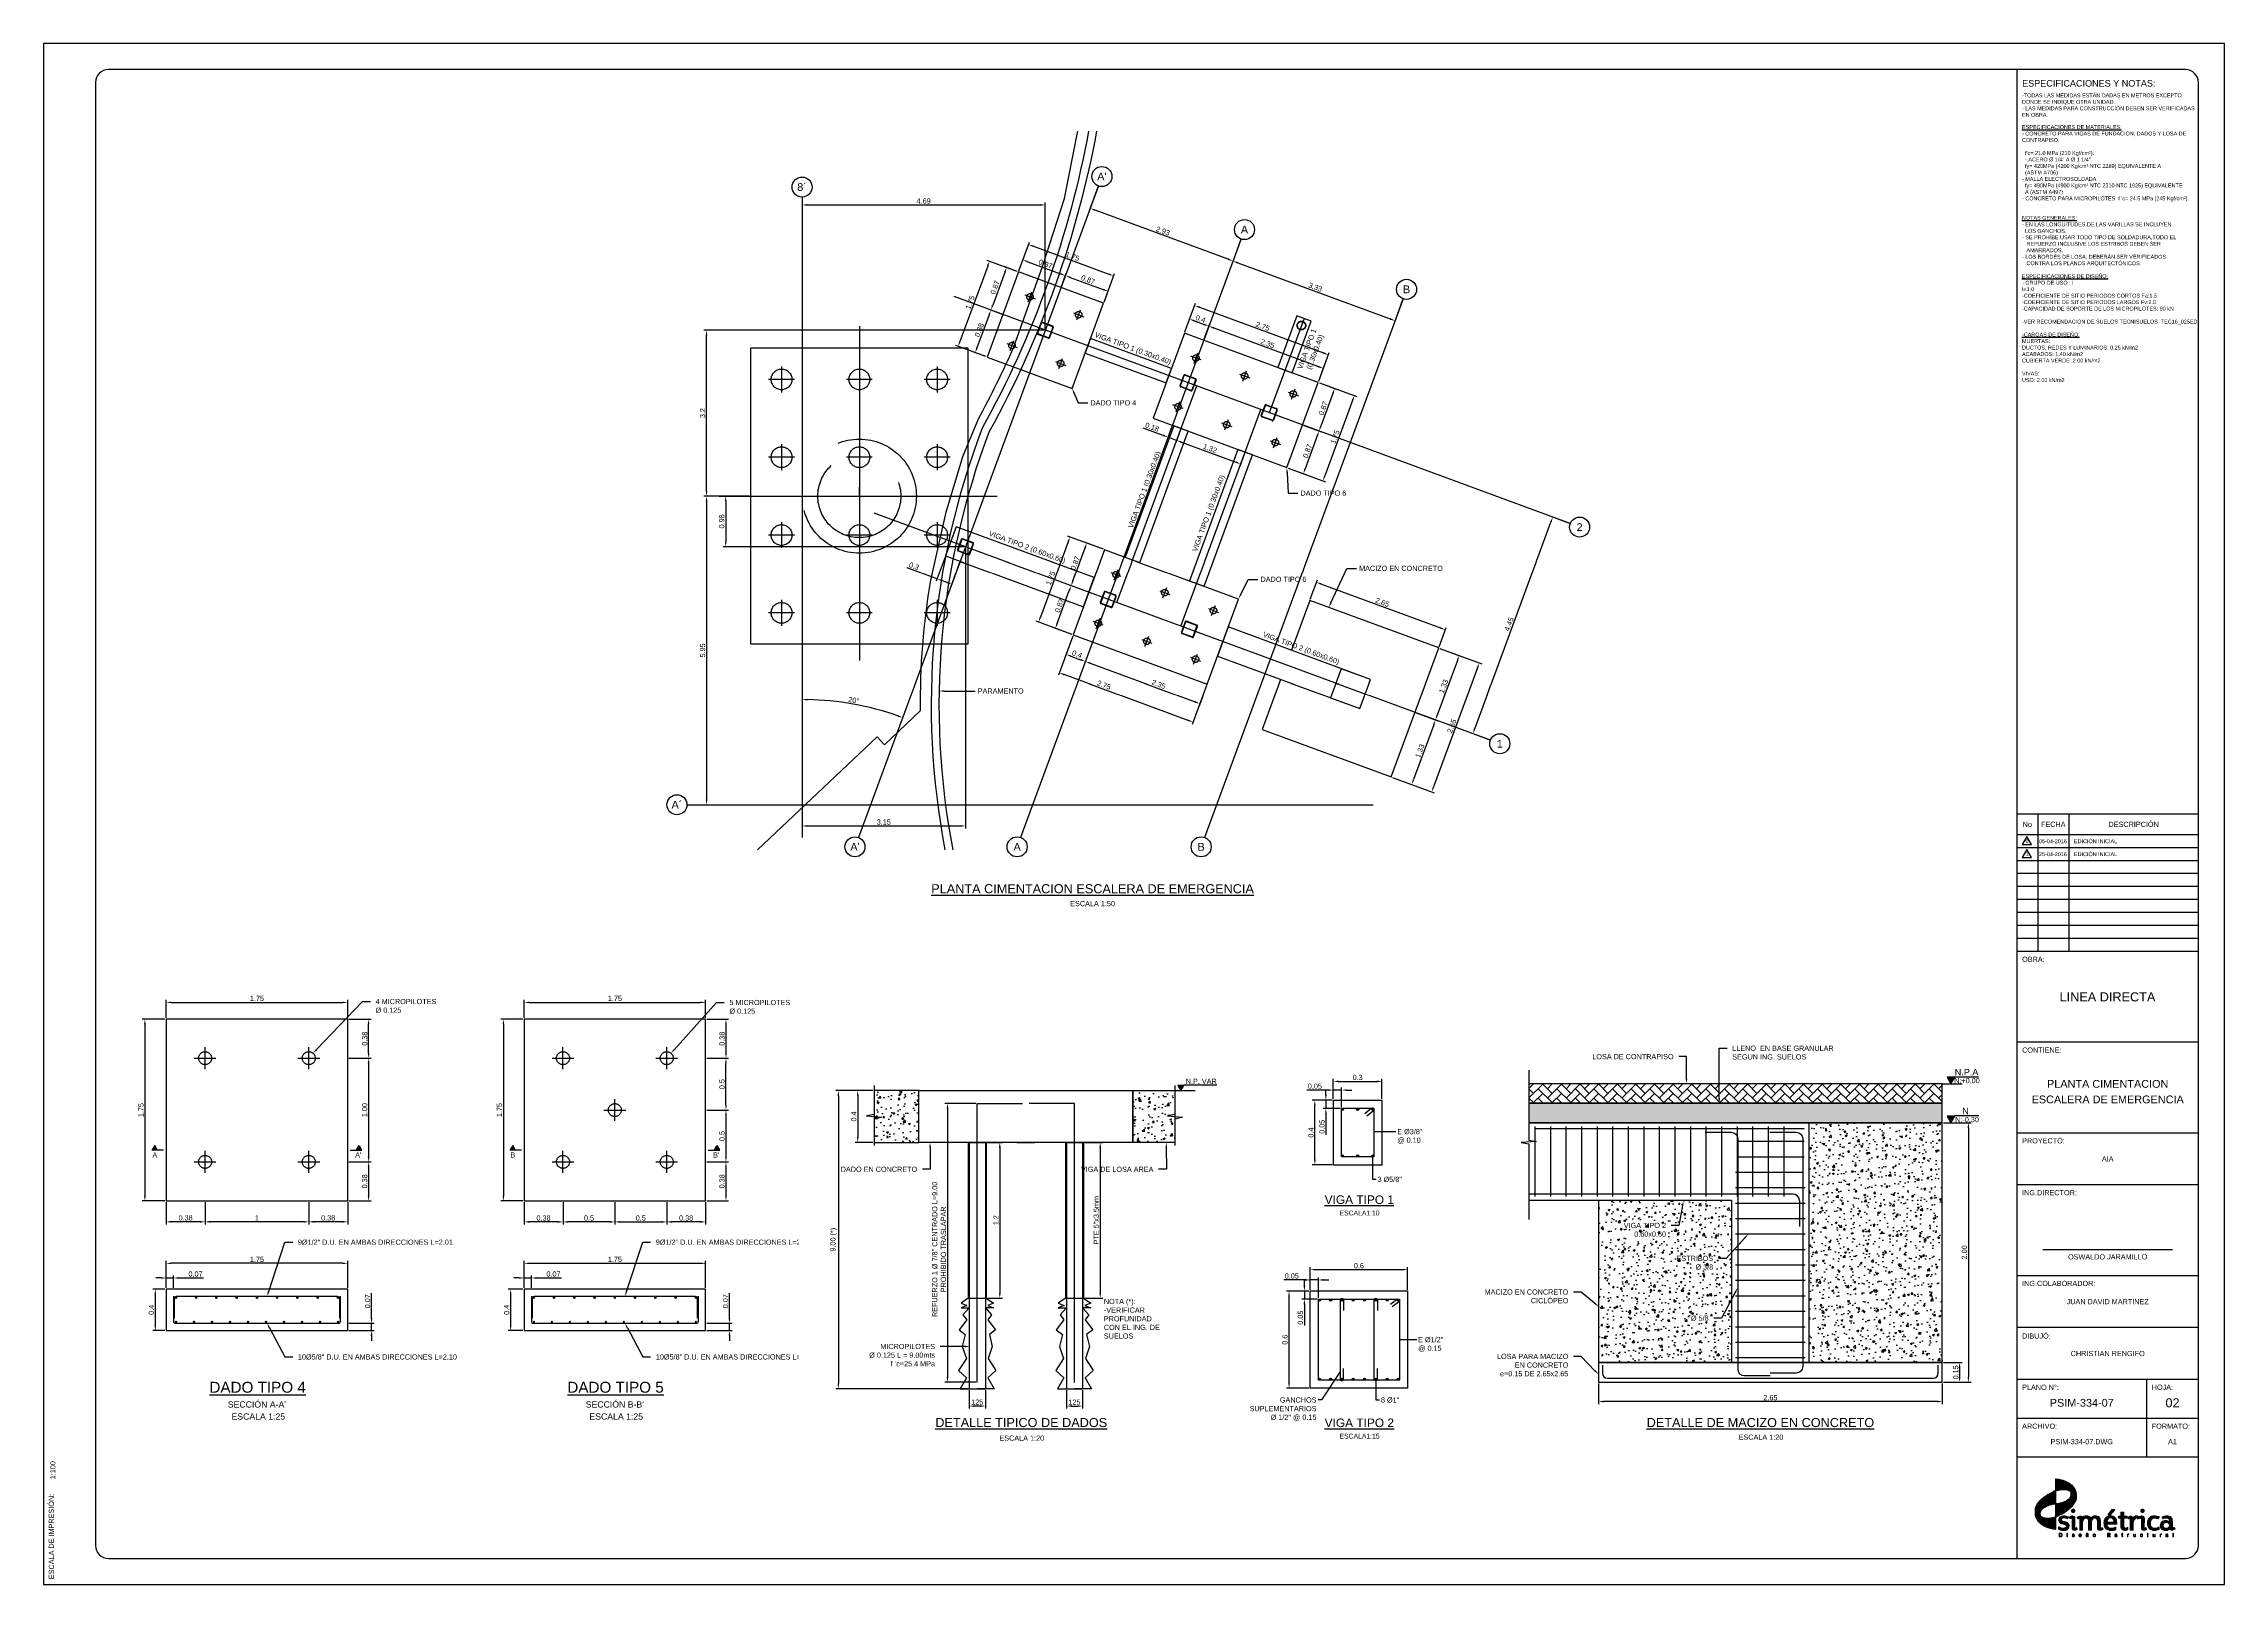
# Paper-space layout 'PSIM-334-07 HOJA 2' of a CAD drawing. Header units: millimetres. Extents: x 0 to 841, y 0 to 594.
# The model-space entities are those that its viewports show. They can reach past a viewport. Long polylines and large blocks are cut down to what shows.
import ezdxf
from ezdxf import colors
from ezdxf.entities.mleader import LeaderData, LeaderLine
from ezdxf.enums import TextEntityAlignment as Align
from ezdxf.math import Vec2, Vec3

# ---------------------------------------------------------------- set-up
doc = ezdxf.new("R2010")
doc.units = ezdxf.units.MM
doc.header["$LTSCALE"] = 0.2
doc.linetypes.add('CENTER', pattern=[50.8, 31.75, -6.35, 6.35, -6.35])
doc.linetypes.add('HIDDEN', pattern=[9.525, 6.35, -3.175])
for name, color, linetype in [('EE-5', 7, 'Continuous'), ('EE-7', 12, 'Continuous'), ('EE-COTAS', 1, 'Continuous'), ('EE-TEXTO 1', 4, 'Continuous'), ('EE-TEXTO 2', 2, 'Continuous'), ('P1', 1, 'Continuous'), ('SIM-ACHURADOS', 8, 'Continuous'), ('SIM-COTAS', 1, 'Continuous'), ('SIM-DADOS', 4, 'Continuous'), ('SIM-EJES', 8, 'CENTER'), ('SIM-OCULTOS', 8, 'HIDDEN'), ('SIM-PARAMENTO', 6, 'Continuous'), ('SIM-PILAS', 4, 'Continuous'), ('SIM-REFUERZO', 6, 'Continuous'), ('SIM-VIGAS CIMENTACION', 5, 'Continuous'), ('SIM-VIGAS DE CIMENTACION', 5, 'Continuous'), ('SIM-ZAPATA', 4, 'Continuous')]:
    doc.layers.add(name, color=color, linetype=linetype)
doc.layers.get('Defpoints').off()
doc.styles.add('ARIAL EE', font='arial.ttf')
doc.styles.add('ROTULO', font='SIMPLEX.shx')
doc.styles.get("Standard").update_dxf_attribs({"font": 'arial.ttf'})
doc.dimstyles.new('EE 1_STANDAR', dxfattribs={"dimtxt": 2, "dimasz": 2, "dimexe": 1, "dimexo": 0.5, "dimgap": 0.5, "dimtad": 1, "dimdec": 0, "dimdsep": 46, "dimtxsty": 'ARIAL EE', "dimcen": 1.5, "dimclrd": 256, "dimclre": 256, "dimclrt": 2, "dimadec": 0, "dimazin": 0, "dimtfac": 1, "dimtdec": 0, "dimtix": 1, "dimtmove": 0, "dimatfit": 2, "dimfxl": 1, "dimlwd": -1, "dimlwe": -1, "dimarcsym": 0})
doc.dimstyles.new('RE - STANDAR', dxfattribs={"dimtxt": 0.002, "dimasz": 0.0015, "dimexe": 0.001, "dimexo": 0.001, "dimgap": 0.0005, "dimtad": 1, "dimzin": 4, "dimdsep": 46, "dimtxsty": 'ARIAL EE', "dimcen": -0.001, "dimclrd": 256, "dimclre": 256, "dimclrt": 2, "dimadec": 0, "dimazin": 0, "dimtfac": 1, "dimtix": 1, "dimtofl": 0, "dimtmove": 1, "dimatfit": 0, "dimfxl": 0.0015, "dimtolj": 1, "dimtzin": 4, "dimlwd": -1, "dimlwe": -1, "dimarcsym": 0})
pattern_1 = [(50, (-824749.13, -1381403.79), (145.747735, -12.751268), [15.24, -167.64]), (355, (-824749.13, -1381403.79), (-28.194737, 152.845476), [12.192, -134.112467]), (100.451445, (-824736.98, -1381404.85), (117.552998, 140.094202), [12.952007, -142.472196]), (46.1842, (-824749.13, -1381363.15), (216.863233, -33.633862), [22.86, -251.46]), (96.635558, (-824731.05, -1381365.95), (189.923307, 197.9409), [19.42802, -213.708487]), (351.184151, (-824749.13, -1381363.15), (189.923307, 197.9409), [18.287974, -201.167786]), (21, (-824728.8, -1381373.31), (121.291513, -81.8121585), [15.24, -167.64]), (326, (-824728.8, -1381373.31), (49.441623, 147.350373), [12.192, -134.112]), (71.451445, (-824718.7, -1381380.13), (170.733135, 65.538215), [12.952007, -142.47195]), (37.5, (-824749.125, -1381403.79), (2.4708826, 67.6440311), [0, -132.4864, 0, -136.144, 0, -134.62]), (7.5, (-824749.125, -1381403.79), (53.45573, 80.14446), [0, -77.6224, 0, -129.4384, 0, -51.308]), (327.5, (-824794.44, -1381403.79), (108.4724761, -4.5829952), [0, -50.8, 0, -158.496, 0, -210.312]), (317.5, (-824814.76, -1381403.79), (118.503345, 20.341193), [0, -66.04, 0, -105.2576, 0, -149.352])]

# ---------------------------------------------------------------- blocks, each defined once
blk = doc.blocks.new('MODIFICACIONES')
at = {"color": 2, "style": 'ARIAL EE', "flags": 4}
for tag, p in [('N°', (0, 0)), ('FECHA', (10, 0))]:
    blk.add_attdef(tag, text='', height=1.5, dxfattribs=at).set_placement(p, align=Align.MIDDLE_CENTER)
blk.add_attdef('DESCRIPCIÓN', text='', height=1.5, dxfattribs=at).set_placement((18.11, 0), align=Align.MIDDLE_LEFT)
blk = doc.blocks.new('Logo Simetrica Autocad mm')
h = blk.add_hatch(color=30)
h.dxf.hatch_style = 1
h.paths.add_polyline_path([(10.2, 22.2), (9.5, 22), (9, 21.7), (8.6, 21.5), (8.1, 21.3), (7.7, 21.1), (7.3, 20.9), (7, 20.7), (6.5, 20.4), (6.1, 20.1), (5.7, 19.9), (5.3, 19.7), (4.9, 19.4), (4.3, 19), (3.9, 18.6), (3.4, 18.2), (3, 17.8), (2.6, 17.5), (2.2, 17), (1.8, 16.6), (1.5, 16.2), (1.3, 15.9), (1.1, 15.6), (0.9, 15.2), (0.7, 14.8), (0.6, 14.6), (0.6, 14.4), (0.5, 14.2), (0.4, 14), (0.5, 13.7), (0.6, 13.3), (0.7, 12.9), (0.8, 12.5), (0.9, 12.3), (1, 12), (1.2, 11.8), (1.3, 11.5), (1.4, 11.4), (1.6, 11.1), (1.7, 10.9), (1.9, 10.7), (2.1, 10.5), (2.3, 10.4), (2.5, 10.2), (2.7, 10.1), (2.8, 10), (2.9, 9.9), (2.8, 10.1), (2.8, 10.5), (2.7, 10.8), (2.7, 11.1), (2.7, 11.3), (2.7, 11.6), (2.8, 11.9), (2.9, 12.1), (2.9, 12.4), (3, 12.5), (3.1, 12.7), (3.2, 12.9), (3.4, 13), (3.4, 13.2), (3.6, 13.3), (3.7, 13.4), (3.8, 13.5), (4, 13.7), (4.1, 13.9), (4.3, 14), (4.5, 14.1), (4.8, 14.3), (5.1, 14.5), (5.3, 14.6), (5.7, 14.8), (5.9, 14.9), (6.1, 15), (6.6, 15.2), (6.9, 15.4), (7.4, 15.5), (7.8, 15.6), (8.2, 15.7), (8.6, 15.8), (9, 15.9), (9.3, 16), (9.6, 16), (9.8, 16), (10, 16.1), (10.2, 16.1)])
h = blk.add_hatch(color=42)
h.dxf.hatch_style = 1
h.paths.add_polyline_path([(17.5, 25.3), (17.1, 25.6), (16.6, 26), (16, 26.3), (15.6, 26.6), (15.1, 26.8), (14.4, 27.1), (13.6, 27.4), (12.8, 27.6), (11.7, 27.8), (10.2, 28), (10.2, 22.2), (10.3, 22.2), (10.6, 22.3), (11.2, 22.4), (11.7, 22.5), (12.2, 22.6), (12.9, 22.7), (13.8, 22.7), (14.5, 22.7), (15.1, 22.7), (15.7, 22.6), (16.1, 22.5), (16.5, 22.3), (16.8, 22.2), (17.2, 22), (17.6, 21.8), (17.9, 21.5), (18.2, 21.2), (18.5, 20.9), (18.8, 20.6), (19, 20.3), (19.2, 19.8), (19.4, 19.4), (19.6, 18.9), (19.7, 18.3), (19.9, 17.7), (20, 18.2), (20.1, 18.8), (20.1, 19.6), (20.1, 20.3), (20.1, 20.8), (19.9, 21.5), (19.8, 21.9), (19.6, 22.5), (19.4, 23.1), (19, 23.7), (18.5, 24.3), (18, 24.9)])
h = blk.add_hatch(color=44)
h.dxf.hatch_style = 1
h.paths.add_polyline_path([(17.7, 14.4), (18, 14.7), (18.3, 15), (18.5, 15.2), (18.6, 15.4), (18.8, 15.6), (18.9, 15.8), (19.1, 16.1), (19.3, 16.4), (19.4, 16.7), (19.6, 16.9), (19.7, 17.2), (19.8, 17.5), (19.8, 17.6), (19.9, 17.7), (19.7, 18.3), (19.6, 18.9), (19.4, 19.4), (19.2, 19.8), (19, 20.3), (18.8, 20.6), (18.5, 20.9), (18.2, 21.2), (17.9, 21.5), (17.6, 21.8), (17.4, 21.9), (17.4, 21.8), (17.5, 21.6), (17.5, 21.4), (17.6, 21.2), (17.6, 20.9), (17.6, 20.6), (17.6, 20.3), (17.6, 20.1), (17.5, 19.9), (17.4, 19.6), (17.3, 19.4), (17.2, 19.1), (17, 18.8), (16.9, 18.7), (16.6, 18.4), (16.3, 18.2), (16.1, 18), (15.7, 17.7), (15.4, 17.5), (15, 17.3), (14.6, 17.1), (14.2, 16.9), (13.7, 16.8), (13.1, 16.6), (12.5, 16.5), (11.9, 16.3), (11.3, 16.2), (10.7, 16.1), (10.2, 16.1), (10.2, 9.7), (10.5, 9.8), (10.7, 9.9), (10.9, 10), (11.3, 10.2), (11.6, 10.3), (11.9, 10.5), (12.2, 10.6), (12.5, 10.8), (12.9, 11), (13.4, 11.3), (13.8, 11.5), (14.2, 11.7), (14.5, 11.9), (14.8, 12.1), (15.1, 12.3), (15.4, 12.5), (15.7, 12.8), (16, 12.9), (16.3, 13.2), (16.7, 13.5), (17, 13.7), (17.2, 13.9), (17.5, 14.2)])
h = blk.add_hatch(color=32)
h.dxf.hatch_style = 1
h.paths.add_polyline_path([(10.2, 9.7), (10, 9.6), (9.7, 9.6), (9.4, 9.5), (9, 9.4), (8.6, 9.3), (8.1, 9.2), (7.7, 9.2), (7.1, 9.1), (6.5, 9.1), (5.9, 9.1), (5.4, 9.1), (5.1, 9.2), (4.8, 9.2), (4.5, 9.3), (4.2, 9.4), (3.8, 9.5), (3.4, 9.7), (3.2, 9.8), (2.9, 9.9), (2.8, 10), (2.7, 10.1), (2.5, 10.2), (2.3, 10.4), (2.1, 10.5), (1.9, 10.7), (1.7, 10.9), (1.6, 11.1), (1.4, 11.4), (1.3, 11.5), (1.2, 11.8), (1, 12), (0.9, 12.3), (0.8, 12.5), (0.7, 12.9), (0.6, 13.3), (0.5, 13.7), (0.4, 14), (0.3, 13.6), (0.3, 13.2), (0.2, 12.8), (0.2, 12.5), (0.2, 12.2), (0.2, 11.9), (0.2, 11.6), (0.2, 11.2), (0.2, 10.9), (0.3, 10.4), (0.4, 10), (0.6, 9.7), (0.7, 9.3), (0.9, 8.9), (1, 8.6), (1.2, 8.3), (1.6, 7.8), (1.8, 7.5), (2, 7.3), (2.3, 7), (2.7, 6.6), (3, 6.3), (3.4, 6.1), (3.7, 5.9), (3.9, 5.7), (4.2, 5.6), (4.5, 5.4), (4.9, 5.2), (5.2, 5), (5.5, 4.9), (5.9, 4.7), (6.3, 4.6), (6.7, 4.5), (7.1, 4.4), (7.5, 4.3), (7.9, 4.2), (8.3, 4.1), (8.7, 4), (9.1, 3.9), (9.6, 3.9), (10, 3.8), (10.2, 3.8)])
at = {"true_color": 0x434142}
h = blk.add_hatch(color=250, dxfattribs=at)
h.dxf.hatch_style = 2
edge = h.paths.add_edge_path()
edge.add_spline(control_points=[(18, 9), (18, 9), (18, 9), (18, 9.1), (17.9, 9.1), (17.8, 9.1), (17.8, 9.1), (17.7, 9.1), (17.6, 9), (17.5, 9), (17.5, 8.9), (17.4, 8.9), (17.4, 8.9), (17.3, 8.9), (17.3, 8.9), (17.2, 8.9), (17.2, 8.9), (17.2, 8.9), (17.2, 8.9), (16.9, 9.4), (16.9, 9.4), (16.9, 9.5), (16.9, 9.6), (16.9, 9.6), (17.1, 9.8), (17.4, 9.9), (17.6, 10), (17.8, 10.1), (18.1, 10.2), (18.3, 10.2), (18.7, 10.2), (19, 10), (19.1, 9.8), (19.3, 9.6), (19.4, 9.3), (19.4, 8.9), (19.4, 8.9), (19.4, 8.9), (19.4, 8.9), (19.4, 8.9), (19.4, 4.7), (19.4, 4.7), (19.4, 4.5), (19.4, 4.4), (19.5, 4.3), (19.5, 4.3), (19.5, 4.3), (19.6, 4.3), (19.7, 4.3), (19.8, 4.3), (19.9, 4.3), (20, 4.4), (20, 4.4), (20.1, 4.5), (20.2, 4.5), (20.2, 4.5), (20.3, 4.4), (20.3, 4.4), (20.6, 3.9), (20.6, 3.9), (20.6, 3.9), (20.5, 3.7), (20.5, 3.7), (20.3, 3.6), (20.1, 3.4), (19.9, 3.3), (19.7, 3.2), (19.4, 3.2), (19.2, 3.2), (18.8, 3.2), (18.5, 3.3), (18.3, 3.5), (18.2, 3.8), (18.1, 4.1), (18.1, 4.6), (18.1, 4.6), (18.1, 4.6), (18.1, 4.6), (18.1, 4.6), (18.1, 8.7), (18.1, 8.7), (18.1, 8.8), (18.1, 8.9), (18, 9)], knot_values=[0, 0, 0, 0, 0.0001, 0.0002, 1, 1, 1, 2, 2, 2, 3, 3, 3, 4, 4, 4, 5, 5, 5, 6, 6, 6, 7, 7, 7, 8, 8, 8, 9, 9, 9, 10, 10, 10, 11, 11, 11, 12, 12, 12, 13, 13, 13, 14, 14, 14, 15, 15, 15, 16, 16, 16, 17, 17, 17, 18, 18, 18, 19, 19, 19, 20, 20, 20, 21, 21, 21, 22, 22, 22, 23, 23, 23, 24, 24, 24, 25, 25, 25, 26, 26, 26, 27, 27, 27, 27], degree=3, periodic=0)
edge = h.paths.add_edge_path()
edge.add_spline(control_points=[(17.9, 13.2), (17.9, 13.2), (17.9, 13.2), (18.1, 13.4), (18.3, 13.5), (18.6, 13.5), (18.8, 13.5), (19, 13.4), (19.2, 13.2), (19.3, 13), (19.4, 12.8), (19.4, 12.6), (19.4, 12.3), (19.3, 12.1), (19.2, 11.9), (19, 11.8), (18.8, 11.7), (18.6, 11.7), (18.3, 11.7), (18.1, 11.8), (17.9, 11.9), (17.8, 12.1), (17.7, 12.3), (17.7, 12.6), (17.7, 12.8), (17.8, 13), (17.9, 13.2)], knot_values=[0, 0, 0, 0, 0.0001, 0.0002, 1, 1, 1, 2, 2, 2, 3, 3, 3, 4, 4, 4, 5, 5, 5, 6, 6, 6, 7, 7, 7, 8, 8, 8, 8], degree=3, periodic=0)
h = blk.add_hatch(color=250, dxfattribs=at)
h.dxf.hatch_style = 2
edge = h.paths.add_edge_path()
edge.add_spline(control_points=[(38.1, 4.4), (38.1, 4.4), (38.1, 4.4), (38.4, 4.5), (38.7, 4.6), (38.9, 4.7), (39, 4.7), (39, 4.7), (39, 4.7), (39.1, 4.7), (39.1, 4.6), (39.1, 4.6), (39.1, 4.6), (39.1, 3.7), (39.1, 3.7), (39.1, 3.6), (39.1, 3.6), (39, 3.6), (38.8, 3.4), (38.5, 3.3), (38.2, 3.2), (37.8, 3.1), (37.4, 3.1), (36.8, 3.1), (36.2, 3.1), (35.7, 3.2), (35.3, 3.4), (34.9, 3.6), (34.5, 3.8), (34.3, 4.1), (34, 4.5), (33.8, 4.8), (33.6, 5.3), (33.5, 5.7), (33.4, 6.2), (33.4, 6.7), (33.4, 7.2), (33.5, 7.7), (33.6, 8.1), (33.8, 8.5), (34, 8.9), (34.3, 9.2), (34.6, 9.5), (34.9, 9.8), (35.3, 10), (35.7, 10.1), (36.1, 10.2), (36.6, 10.2), (37.6, 10.2), (38.3, 9.9), (38.9, 9.3), (39.4, 8.7), (39.6, 7.9), (39.6, 6.7), (39.6, 6.7), (39.6, 6.3), (39.6, 6.3), (39.6, 6.2), (39.6, 6.1), (39.5, 6.1), (39.5, 6.1), (34.9, 6.1), (34.9, 6.1), (34.9, 5.9), (34.9, 5.7), (35, 5.5), (35.1, 5.2), (35.3, 5), (35.4, 4.8), (35.6, 4.7), (35.8, 4.5), (36, 4.4), (36.3, 4.3), (36.6, 4.2), (36.9, 4.2), (37.4, 4.2), (37.7, 4.3), (38.1, 4.4)], knot_values=[0, 0, 0, 0, 0.0001, 0.0002, 1, 1, 1, 2, 2, 2, 3, 3, 3, 4, 4, 4, 5, 5, 5, 6, 6, 6, 7, 7, 7, 8, 8, 8, 9, 9, 9, 10, 10, 10, 11, 11, 11, 12, 12, 12, 13, 13, 13, 14, 14, 14, 15, 15, 15, 16, 16, 16, 17, 17, 17, 18, 18, 18, 19, 19, 19, 20, 20, 20, 21, 21, 21, 22, 22, 22, 23, 23, 23, 24, 24, 24, 25, 25, 25, 25], degree=3, periodic=0)
edge = h.paths.add_edge_path()
edge.add_spline(control_points=[(35.4, 8.6), (35.4, 8.6), (35.4, 8.6), (35.1, 8.3), (35, 7.8), (34.9, 7.2), (34.9, 7.2), (38.2, 7.2), (38.2, 7.2), (38.2, 7.8), (38, 8.3), (37.8, 8.6), (37.5, 9), (37.1, 9.2), (36.6, 9.2), (36.1, 9.2), (35.7, 9), (35.4, 8.6)], knot_values=[0, 0, 0, 0, 0.0001, 0.0002, 1, 1, 1, 2, 2, 2, 3, 3, 3, 4, 4, 4, 5, 5, 5, 5], degree=3, periodic=0)
edge = h.paths.add_edge_path()
edge.add_spline(control_points=[(36.5, 10.5), (36.5, 10.5), (36.5, 10.5), (36.5, 10.5), (35.5, 10.5), (35.5, 10.5), (35.5, 10.5), (35.4, 10.6), (35.4, 10.6), (35.4, 10.7), (35.4, 10.7), (35.4, 10.8), (35.4, 10.8), (37.3, 13.3), (37.3, 13.3), (37.4, 13.3), (37.4, 13.3), (37.4, 13.3), (37.4, 13.3), (38.5, 13.3), (38.5, 13.3), (38.6, 13.3), (38.6, 13.3), (38.7, 13.3), (38.7, 13.2), (38.7, 13.2), (38.6, 13.1), (38.6, 13.1), (36.6, 10.6), (36.6, 10.6), (36.6, 10.6), (36.6, 10.6), (36.6, 10.5), (36.5, 10.5), (36.5, 10.5), (36.5, 10.5)], knot_values=[0, 0, 0, 0, 0.0001, 0.0002, 1, 1, 1, 2, 2, 2, 3, 3, 3, 4, 4, 4, 5, 5, 5, 6, 6, 6, 7, 7, 7, 8, 8, 8, 9, 9, 9, 10, 10, 10, 11, 11, 11, 11], degree=3, periodic=0)
h = blk.add_hatch(color=250, dxfattribs=at)
h.dxf.hatch_style = 2
edge = h.paths.add_edge_path()
edge.add_spline(control_points=[(40.6, 10.1), (40.6, 10.1), (40.6, 10.1), (40.6, 10.1), (41.6, 10.1), (41.6, 10.1), (41.6, 10.1), (41.6, 11.9), (41.6, 11.9), (41.6, 11.9), (41.7, 12), (41.8, 12), (41.8, 12), (42.8, 12), (42.8, 12), (42.9, 12), (43, 11.9), (43, 11.9), (43, 11.9), (43, 10.1), (43, 10.1), (43, 10.1), (44.6, 10.1), (44.6, 10.1), (44.7, 10.1), (44.7, 10.1), (44.7, 10), (44.7, 10), (44.7, 9.2), (44.7, 9.2), (44.7, 9.1), (44.7, 9.1), (44.6, 9.1), (44.6, 9.1), (43, 9.1), (43, 9.1), (43, 9.1), (43, 5.3), (43, 5.3), (43, 4.9), (43, 4.6), (43.1, 4.5), (43.2, 4.4), (43.4, 4.3), (43.7, 4.3), (43.9, 4.3), (44.1, 4.3), (44.3, 4.4), (44.5, 4.5), (44.7, 4.5), (44.8, 4.6), (44.8, 4.6), (44.9, 4.6), (44.9, 4.6), (45, 4.6), (45, 4.5), (45, 4.5), (45, 4.5), (45, 3.7), (45, 3.7), (45, 3.7), (44.9, 3.5), (44.9, 3.5), (44.9, 3.5), (44.8, 3.5), (44.7, 3.4), (44.6, 3.4), (44.5, 3.4), (44.3, 3.3), (44.2, 3.3), (44.1, 3.2), (43.9, 3.2), (43.8, 3.2), (43.6, 3.2), (43.5, 3.2), (42.9, 3.2), (42.4, 3.3), (42.1, 3.6), (41.8, 3.9), (41.6, 4.4), (41.6, 5.1), (41.6, 5.1), (41.6, 9.1), (41.6, 9.1), (41.6, 9.1), (40.6, 9.1), (40.6, 9.1), (40.5, 9.1), (40.4, 9.1), (40.4, 9.2), (40.4, 9.2), (40.4, 10), (40.4, 10), (40.4, 10.1), (40.5, 10.1), (40.6, 10.1)], knot_values=[0, 0, 0, 0, 0.0001, 0.0002, 1, 1, 1, 2, 2, 2, 3, 3, 3, 4, 4, 4, 5, 5, 5, 6, 6, 6, 7, 7, 7, 8, 8, 8, 9, 9, 9, 10, 10, 10, 11, 11, 11, 12, 12, 12, 13, 13, 13, 14, 14, 14, 15, 15, 15, 16, 16, 16, 17, 17, 17, 18, 18, 18, 19, 19, 19, 20, 20, 20, 21, 21, 21, 22, 22, 22, 23, 23, 23, 24, 24, 24, 25, 25, 25, 26, 26, 26, 27, 27, 27, 28, 28, 28, 29, 29, 29, 30, 30, 30, 31, 31, 31, 31], degree=3, periodic=0)
h = blk.add_hatch(color=250, dxfattribs=at)
h.dxf.hatch_style = 2
edge = h.paths.add_edge_path()
edge.add_spline(control_points=[(51.5, 9), (51.5, 9), (51.5, 9), (51.4, 9.1), (51.4, 9.1), (51.3, 9.1), (51.2, 9.1), (51.1, 9.1), (51.1, 9), (51, 9), (50.9, 8.9), (50.8, 8.9), (50.8, 8.9), (50.8, 8.9), (50.7, 8.9), (50.7, 8.9), (50.7, 8.9), (50.6, 8.9), (50.6, 8.9), (50.4, 9.4), (50.4, 9.4), (50.3, 9.5), (50.3, 9.6), (50.4, 9.6), (50.6, 9.8), (50.8, 9.9), (51.1, 10), (51.3, 10.1), (51.5, 10.2), (51.7, 10.2), (52.1, 10.2), (52.4, 10), (52.6, 9.8), (52.8, 9.6), (52.9, 9.3), (52.9, 8.9), (52.9, 8.9), (52.9, 8.9), (52.9, 8.9), (52.9, 8.9), (52.8, 4.7), (52.8, 4.7), (52.8, 4.5), (52.9, 4.4), (52.9, 4.3), (52.9, 4.3), (53, 4.3), (53.1, 4.3), (53.2, 4.3), (53.2, 4.3), (53.3, 4.3), (53.4, 4.4), (53.5, 4.4), (53.5, 4.5), (53.6, 4.5), (53.7, 4.5), (53.7, 4.4), (53.7, 4.4), (54, 3.9), (54, 3.9), (54, 3.9), (54, 3.7), (54, 3.7), (53.8, 3.6), (53.6, 3.4), (53.3, 3.3), (53.1, 3.2), (52.9, 3.2), (52.7, 3.2), (52.2, 3.2), (51.9, 3.3), (51.8, 3.5), (51.6, 3.8), (51.5, 4.1), (51.5, 4.6), (51.5, 4.6), (51.5, 4.6), (51.5, 4.6), (51.5, 4.6), (51.5, 8.7), (51.5, 8.7), (51.5, 8.8), (51.5, 8.9), (51.5, 9)], knot_values=[0, 0, 0, 0, 0.0001, 0.0002, 1, 1, 1, 2, 2, 2, 3, 3, 3, 4, 4, 4, 5, 5, 5, 6, 6, 6, 7, 7, 7, 8, 8, 8, 9, 9, 9, 10, 10, 10, 11, 11, 11, 12, 12, 12, 13, 13, 13, 14, 14, 14, 15, 15, 15, 16, 16, 16, 17, 17, 17, 18, 18, 18, 19, 19, 19, 20, 20, 20, 21, 21, 21, 22, 22, 22, 23, 23, 23, 24, 24, 24, 25, 25, 25, 26, 26, 26, 27, 27, 27, 27], degree=3, periodic=0)
edge = h.paths.add_edge_path()
edge.add_spline(control_points=[(51.4, 13.2), (51.4, 13.2), (51.4, 13.2), (51.6, 13.4), (51.8, 13.5), (52, 13.5), (52.3, 13.5), (52.5, 13.4), (52.6, 13.2), (52.8, 13), (52.9, 12.8), (52.9, 12.6), (52.9, 12.3), (52.8, 12.1), (52.6, 11.9), (52.5, 11.8), (52.3, 11.7), (52, 11.7), (51.8, 11.7), (51.5, 11.8), (51.4, 11.9), (51.2, 12.1), (51.1, 12.3), (51.1, 12.6), (51.1, 12.8), (51.2, 13), (51.4, 13.2)], knot_values=[0, 0, 0, 0, 0.0001, 0.0002, 1, 1, 1, 2, 2, 2, 3, 3, 3, 4, 4, 4, 5, 5, 5, 6, 6, 6, 7, 7, 7, 8, 8, 8, 8], degree=3, periodic=0)
h = blk.add_hatch(color=250, dxfattribs=at)
h.dxf.hatch_style = 2
edge = h.paths.add_edge_path()
edge.add_spline(control_points=[(13.2, 10.1), (13.2, 10.1), (13.2, 10.1), (13.5, 10.2), (13.8, 10.2), (14.2, 10.2), (14.5, 10.2), (14.8, 10.2), (15.2, 10.1), (15.6, 10), (15.9, 9.9), (16.3, 9.7), (16.4, 9.6), (16.4, 9.6), (16.4, 9.5), (16.4, 9.5), (16.1, 8.8), (16.1, 8.8), (16, 8.8), (16, 8.7), (16, 8.7), (15.9, 8.7), (15.9, 8.7), (15.8, 8.8), (15.8, 8.8), (15.8, 8.8), (15.8, 8.8), (15.8, 8.8), (15.8, 8.8), (15.8, 8.8), (15.7, 8.8), (15.5, 8.9), (15.2, 9), (14.9, 9.1), (14.6, 9.2), (14.2, 9.2), (13.8, 9.2), (13.4, 9.1), (13.2, 8.9), (13, 8.8), (12.9, 8.6), (12.9, 8.3), (12.9, 8.1), (13.1, 7.9), (13.3, 7.7), (13.6, 7.6), (14, 7.5), (14.4, 7.4), (14.8, 7.3), (15.1, 7.2), (15.3, 7.1), (15.6, 7), (15.8, 6.8), (16, 6.7), (16.2, 6.5), (16.4, 6.3), (16.5, 6.1), (16.6, 5.9), (16.6, 5.6), (16.6, 5.3), (16.6, 4.9), (16.5, 4.6), (16.4, 4.3), (16.2, 4), (16, 3.8), (15.8, 3.6), (15.6, 3.4), (15.3, 3.3), (15, 3.2), (14.7, 3.1), (14.4, 3.1), (14, 3.1), (13.4, 3.1), (12.9, 3.2), (12.5, 3.3), (12.1, 3.5), (11.8, 3.6), (11.6, 3.7), (11.6, 3.7), (11.6, 3.7), (11.6, 3.7), (11.6, 3.8), (11.6, 3.8), (11.6, 3.8), (11.6, 3.8), (11.6, 4.8), (11.6, 4.8), (11.6, 4.8), (11.6, 4.9), (11.6, 4.9), (11.7, 4.9), (11.7, 4.9), (11.8, 4.9), (12, 4.7), (12.3, 4.6), (12.7, 4.4), (13, 4.3), (13.5, 4.2), (13.9, 4.2), (14.1, 4.2), (14.3, 4.2), (14.4, 4.3), (14.6, 4.3), (14.7, 4.4), (14.9, 4.4), (15, 4.5), (15.1, 4.6), (15.2, 4.7), (15.2, 4.8), (15.3, 5), (15.3, 5.2), (15.3, 5.5), (15.2, 5.7), (14.9, 5.8), (14.7, 5.9), (14.3, 6.1), (13.9, 6.2), (13.6, 6.3), (13.3, 6.3), (13, 6.4), (12.8, 6.5), (12.5, 6.6), (12.3, 6.8), (12.1, 6.9), (11.9, 7.1), (11.8, 7.4), (11.7, 7.6), (11.6, 7.8), (11.6, 8.2), (11.6, 8.5), (11.7, 8.8), (11.8, 9.1), (12, 9.3), (12.1, 9.5), (12.4, 9.7), (12.6, 9.9), (12.9, 10), (13.2, 10.1)], knot_values=[0, 0, 0, 0, 0.0001, 0.0002, 1, 1, 1, 2, 2, 2, 3, 3, 3, 4, 4, 4, 5, 5, 5, 6, 6, 6, 7, 7, 7, 8, 8, 8, 9, 9, 9, 10, 10, 10, 11, 11, 11, 12, 12, 12, 13, 13, 13, 14, 14, 14, 15, 15, 15, 16, 16, 16, 17, 17, 17, 18, 18, 18, 19, 19, 19, 20, 20, 20, 21, 21, 21, 22, 22, 22, 23, 23, 23, 24, 24, 24, 25, 25, 25, 26, 26, 26, 27, 27, 27, 28, 28, 28, 29, 29, 29, 30, 30, 30, 31, 31, 31, 32, 32, 32, 33, 33, 33, 34, 34, 34, 35, 35, 35, 36, 36, 36, 37, 37, 37, 38, 38, 38, 39, 39, 39, 40, 40, 40, 41, 41, 41, 42, 42, 42, 43, 43, 43, 44, 44, 44, 45, 45, 45, 45], degree=3, periodic=0)
at = {"true_color": 0xd58500}
h = blk.add_hatch(color=42, dxfattribs=at)
h.dxf.hatch_style = 2
edge = h.paths.add_edge_path()
edge.add_spline(control_points=[(12.9, 1.8), (12.9, 1.8), (12.9, 1.8), (13, 1.8), (13, 1.7), (13.1, 1.7), (13.2, 1.6), (13.2, 1.5), (13.3, 1.4), (13.3, 1.3), (13.3, 1.2), (13.3, 1), (13.3, 1), (13.3, 0.8), (13.3, 0.7), (13.3, 0.6), (13.2, 0.5), (13.2, 0.4), (13.1, 0.4), (13, 0.3), (12.9, 0.2), (12.8, 0.2), (12.7, 0.1), (12.6, 0.1), (12.6, 0.1), (11.8, 0.1), (11.8, 0.1), (11.8, 0.1), (11.8, 1.9), (11.8, 1.9), (11.8, 1.9), (12.6, 1.9), (12.6, 1.9), (12.7, 1.9), (12.8, 1.9), (12.9, 1.8)], knot_values=[0, 0, 0, 0, 0.0001, 0.0002, 1, 1, 1, 2, 2, 2, 3, 3, 3, 4, 4, 4, 5, 5, 5, 6, 6, 6, 7, 7, 7, 8, 8, 8, 9, 9, 9, 10, 10, 10, 11, 11, 11, 11], degree=3, periodic=0)
edge = h.paths.add_edge_path()
edge.add_spline(control_points=[(12.5, 0.3), (12.5, 0.3), (12.5, 0.3), (12.7, 0.3), (12.8, 0.4), (12.9, 0.5), (13, 0.6), (13.1, 0.8), (13.1, 1), (13.1, 1.3), (13, 1.4), (12.9, 1.5), (12.8, 1.7), (12.7, 1.7), (12.5, 1.7), (12.5, 1.7), (12.1, 1.7), (12.1, 1.7), (12.1, 1.7), (12.1, 0.3), (12.1, 0.3), (12.1, 0.3), (12.5, 0.3), (12.5, 0.3)], knot_values=[0, 0, 0, 0, 0.0001, 0.0002, 1, 1, 1, 2, 2, 2, 3, 3, 3, 4, 4, 4, 5, 5, 5, 6, 6, 6, 7, 7, 7, 7], degree=3, periodic=0)
h = blk.add_hatch(color=42, dxfattribs=at)
h.dxf.hatch_style = 2
h.paths.add_polyline_path([(15.6, 1.7), (15.6, 1.9), (15.8, 1.9), (15.8, 1.7)])
h.paths.add_polyline_path([(15.8, 0.1), (15.6, 0.1), (15.6, 1.4), (15.8, 1.4)])
h = blk.add_hatch(color=42, dxfattribs=at)
h.dxf.hatch_style = 2
edge = h.paths.add_edge_path()
edge.add_spline(control_points=[(18.4, 0.4), (18.4, 0.4), (18.4, 0.4), (18.4, 0.4), (18.4, 0.3), (18.5, 0.3), (18.5, 0.3), (18.6, 0.3), (18.7, 0.3), (18.7, 0.3), (18.8, 0.3), (18.8, 0.3), (18.8, 0.3), (18.9, 0.3), (18.9, 0.3), (18.9, 0.4), (18.9, 0.4), (18.9, 0.4), (19, 0.4), (19, 0.5), (19, 0.5), (19, 0.5), (18.9, 0.6), (18.9, 0.6), (18.9, 0.6), (18.8, 0.7), (18.7, 0.7), (18.7, 0.7), (18.5, 0.7), (18.5, 0.7), (18.4, 0.8), (18.3, 0.8), (18.2, 0.8), (18.2, 0.9), (18.2, 1), (18.2, 1.1), (18.2, 1.1), (18.2, 1.2), (18.2, 1.2), (18.2, 1.3), (18.3, 1.3), (18.3, 1.4), (18.4, 1.4), (18.4, 1.4), (18.5, 1.4), (18.5, 1.5), (18.6, 1.5), (18.7, 1.5), (18.8, 1.5), (18.9, 1.4), (18.9, 1.4), (19, 1.4), (19, 1.3), (19.1, 1.3), (19.1, 1.2), (19.1, 1.2), (19.1, 1.2), (19.1, 1.1), (19.1, 1.1), (19.1, 1.1), (19.1, 1.1), (18.9, 1.1), (18.9, 1.1), (18.9, 1.1), (18.9, 1.1), (18.9, 1.1), (18.9, 1.2), (18.9, 1.2), (18.9, 1.2), (18.9, 1.2), (18.8, 1.2), (18.8, 1.3), (18.8, 1.3), (18.7, 1.3), (18.6, 1.3), (18.6, 1.3), (18.6, 1.3), (18.6, 1.3), (18.5, 1.3), (18.5, 1.3), (18.5, 1.2), (18.4, 1.2), (18.4, 1.2), (18.4, 1.2), (18.4, 1.2), (18.4, 1.1), (18.4, 1.1), (18.4, 1.1), (18.4, 1), (18.4, 1), (18.4, 1), (18.4, 1), (18.4, 1), (18.4, 1), (18.5, 1), (18.5, 1), (18.5, 0.9), (18.6, 0.9), (18.6, 0.9), (18.6, 0.9), (18.8, 0.9), (18.8, 0.9), (19, 0.8), (19.1, 0.8), (19.1, 0.7), (19.2, 0.7), (19.2, 0.6), (19.2, 0.5), (19.2, 0.5), (19.2, 0.4), (19.1, 0.3), (19.1, 0.3), (19.1, 0.3), (19, 0.2), (19, 0.2), (18.9, 0.2), (18.9, 0.1), (18.8, 0.1), (18.7, 0.1), (18.7, 0.1), (18.6, 0.1), (18.5, 0.1), (18.5, 0.1), (18.4, 0.1), (18.3, 0.2), (18.3, 0.2), (18.3, 0.2), (18.2, 0.2), (18.2, 0.3), (18.2, 0.3), (18.2, 0.3), (18.2, 0.4), (18.1, 0.4), (18.1, 0.4), (18.1, 0.5), (18.1, 0.5), (18.1, 0.5), (18.1, 0.6), (18.1, 0.6), (18.3, 0.6), (18.3, 0.6), (18.3, 0.5), (18.3, 0.5), (18.3, 0.5), (18.4, 0.4), (18.4, 0.4), (18.4, 0.4)], knot_values=[0, 0, 0, 0, 0.0001, 0.0002, 1, 1, 1, 2, 2, 2, 3, 3, 3, 4, 4, 4, 5, 5, 5, 6, 6, 6, 7, 7, 7, 8, 8, 8, 9, 9, 9, 10, 10, 10, 11, 11, 11, 12, 12, 12, 13, 13, 13, 14, 14, 14, 15, 15, 15, 16, 16, 16, 17, 17, 17, 18, 18, 18, 19, 19, 19, 20, 20, 20, 21, 21, 21, 22, 22, 22, 23, 23, 23, 24, 24, 24, 25, 25, 25, 26, 26, 26, 27, 27, 27, 28, 28, 28, 29, 29, 29, 30, 30, 30, 31, 31, 31, 32, 32, 32, 33, 33, 33, 34, 34, 34, 35, 35, 35, 36, 36, 36, 37, 37, 37, 38, 38, 38, 39, 39, 39, 40, 40, 40, 41, 41, 41, 42, 42, 42, 43, 43, 43, 44, 44, 44, 45, 45, 45, 46, 46, 46, 47, 47, 47, 48, 48, 48, 48], degree=3, periodic=0)
at = {"true_color": 0x434142}
h = blk.add_hatch(color=250, dxfattribs=at)
h.dxf.hatch_style = 2
edge = h.paths.add_edge_path()
edge.add_spline(control_points=[(20.6, 9.5), (20.6, 9.5), (20.6, 9.5), (20.8, 9.7), (21, 9.8), (21.2, 9.9), (21.5, 10), (21.7, 10.1), (21.9, 10.1), (22.3, 10.1), (22.5, 10), (22.7, 9.9), (22.8, 9.7), (22.9, 9.5), (23, 9.3), (23.2, 9.6), (23.4, 9.8), (23.8, 10), (24.1, 10.1), (24.5, 10.2), (24.9, 10.2), (25.5, 10.2), (26, 10.1), (26.3, 9.9), (26.7, 9.7), (26.9, 9.4), (27.1, 9.1), (27.3, 9.4), (27.6, 9.7), (28, 9.9), (28.3, 10.1), (28.7, 10.2), (29.2, 10.2), (30.1, 10.2), (30.8, 10), (31.1, 9.6), (31.5, 9.1), (31.7, 8.5), (31.7, 7.8), (31.7, 7.8), (31.7, 4.6), (31.7, 4.6), (31.7, 4.5), (31.7, 4.4), (31.8, 4.3), (31.8, 4.3), (31.9, 4.3), (31.9, 4.3), (32, 4.3), (32.1, 4.3), (32.2, 4.3), (32.3, 4.4), (32.4, 4.4), (32.4, 4.5), (32.5, 4.5), (32.6, 4.5), (32.6, 4.4), (32.6, 4.4), (33, 3.9), (33, 3.9), (33, 3.9), (32.9, 3.7), (32.9, 3.7), (32.7, 3.6), (32.5, 3.4), (32.2, 3.3), (32, 3.2), (31.7, 3.2), (31.5, 3.2), (31.1, 3.2), (30.7, 3.3), (30.6, 3.5), (30.4, 3.8), (30.3, 4.1), (30.3, 4.5), (30.3, 4.5), (30.3, 7.5), (30.3, 7.5), (30.3, 8), (30.2, 8.4), (30, 8.6), (29.9, 8.9), (29.6, 9.1), (29.1, 9.1), (28.8, 9.1), (28.5, 9), (28.3, 8.9), (28.1, 8.7), (27.9, 8.5), (27.8, 8.3), (27.7, 8.1), (27.6, 7.8), (27.5, 7.5), (27.5, 7.2), (27.4, 6.9), (27.4, 6.6), (27.4, 6.6), (27.4, 3.4), (27.4, 3.4), (27.4, 3.3), (27.4, 3.3), (27.3, 3.3), (27.3, 3.3), (26.2, 3.3), (26.2, 3.3), (26.1, 3.3), (26, 3.3), (26, 3.4), (26, 3.4), (26, 7.3), (26, 7.3), (26, 7.6), (26, 7.8), (26, 8), (25.9, 8.2), (25.9, 8.4), (25.8, 8.6), (25.7, 8.7), (25.6, 8.9), (25.4, 8.9), (25.3, 9), (25.1, 9.1), (24.8, 9.1), (24.5, 9.1), (24.2, 9), (24, 8.9), (23.8, 8.7), (23.6, 8.5), (23.5, 8.3), (23.4, 8.1), (23.3, 7.8), (23.2, 7.5), (23.2, 7.2), (23.1, 6.9), (23.1, 6.6), (23.1, 6.6), (23.1, 3.4), (23.1, 3.4), (23.1, 3.3), (23.1, 3.3), (23, 3.3), (23, 3.3), (21.9, 3.3), (21.9, 3.3), (21.8, 3.3), (21.8, 3.3), (21.8, 3.4), (21.8, 3.4), (21.8, 8.6), (21.8, 8.6), (21.8, 8.8), (21.7, 8.9), (21.7, 8.9), (21.6, 9), (21.6, 9), (21.5, 9), (21.4, 9), (21.3, 9), (21.2, 9), (21.2, 8.9), (21.1, 8.9), (21, 8.8), (21, 8.8), (20.9, 8.8), (20.9, 8.8), (20.9, 8.8), (20.8, 8.8), (20.8, 8.9), (20.8, 8.9), (20.5, 9.4), (20.5, 9.4), (20.5, 9.4), (20.5, 9.5), (20.6, 9.5)], knot_values=[0, 0, 0, 0, 0.0001, 0.0002, 1, 1, 1, 2, 2, 2, 3, 3, 3, 4, 4, 4, 5, 5, 5, 6, 6, 6, 7, 7, 7, 8, 8, 8, 9, 9, 9, 10, 10, 10, 11, 11, 11, 12, 12, 12, 13, 13, 13, 14, 14, 14, 15, 15, 15, 16, 16, 16, 17, 17, 17, 18, 18, 18, 19, 19, 19, 20, 20, 20, 21, 21, 21, 22, 22, 22, 23, 23, 23, 24, 24, 24, 25, 25, 25, 26, 26, 26, 27, 27, 27, 28, 28, 28, 29, 29, 29, 30, 30, 30, 31, 31, 31, 32, 32, 32, 33, 33, 33, 34, 34, 34, 35, 35, 35, 36, 36, 36, 37, 37, 37, 38, 38, 38, 39, 39, 39, 40, 40, 40, 41, 41, 41, 42, 42, 42, 43, 43, 43, 44, 44, 44, 45, 45, 45, 46, 46, 46, 47, 47, 47, 48, 48, 48, 49, 49, 49, 50, 50, 50, 51, 51, 51, 52, 52, 52, 53, 53, 53, 54, 54, 54, 55, 55, 55, 56, 56, 56, 57, 57, 57, 57], degree=3, periodic=0)
at = {"true_color": 0xd58500}
h = blk.add_hatch(color=42, dxfattribs=at)
h.dxf.hatch_style = 2
edge = h.paths.add_edge_path()
edge.add_spline(control_points=[(22, 0.1), (22, 0.1), (22, 0.1), (21.9, 0.1), (21.8, 0.1), (21.7, 0.1), (21.7, 0.2), (21.6, 0.2), (21.6, 0.3), (21.5, 0.3), (21.5, 0.4), (21.4, 0.5), (21.4, 0.6), (21.4, 0.7), (21.4, 0.7), (21.4, 0.8), (21.4, 0.9), (21.4, 1), (21.5, 1.1), (21.5, 1.2), (21.6, 1.3), (21.6, 1.3), (21.7, 1.4), (21.7, 1.4), (21.8, 1.4), (21.9, 1.5), (22, 1.5), (22.1, 1.5), (22.2, 1.4), (22.3, 1.4), (22.3, 1.4), (22.4, 1.3), (22.4, 1.3), (22.5, 1.2), (22.5, 1.1), (22.5, 1), (22.6, 0.9), (22.6, 0.8), (22.6, 0.7), (22.6, 0.7), (21.6, 0.7), (21.6, 0.7), (21.6, 0.6), (21.7, 0.5), (21.7, 0.4), (21.8, 0.3), (21.9, 0.3), (22, 0.3), (22.1, 0.3), (22.1, 0.3), (22.2, 0.3), (22.2, 0.3), (22.2, 0.4), (22.3, 0.4), (22.3, 0.4), (22.3, 0.4), (22.3, 0.5), (22.3, 0.5), (22.3, 0.5), (22.3, 0.5), (22.3, 0.5), (22.6, 0.5), (22.6, 0.5), (22.6, 0.5), (22.6, 0.5), (22.5, 0.5), (22.5, 0.4), (22.5, 0.4), (22.5, 0.4), (22.5, 0.4), (22.5, 0.3), (22.4, 0.3), (22.4, 0.2), (22.4, 0.2), (22.3, 0.2), (22.3, 0.2), (22.3, 0.2), (22.3, 0.2), (22.3, 0.1), (22.2, 0.1), (22.2, 0.1), (22.2, 0.1), (22.2, 0.1), (22.1, 0.1), (22.1, 0.1), (22, 0.1), (22, 0.1)], knot_values=[0, 0, 0, 0, 0.0001, 0.0002, 1, 1, 1, 2, 2, 2, 3, 3, 3, 4, 4, 4, 5, 5, 5, 6, 6, 6, 7, 7, 7, 8, 8, 8, 9, 9, 9, 10, 10, 10, 11, 11, 11, 12, 12, 12, 13, 13, 13, 14, 14, 14, 15, 15, 15, 16, 16, 16, 17, 17, 17, 18, 18, 18, 19, 19, 19, 20, 20, 20, 21, 21, 21, 22, 22, 22, 23, 23, 23, 24, 24, 24, 25, 25, 25, 26, 26, 26, 27, 27, 27, 28, 28, 28, 28], degree=3, periodic=0)
edge = h.paths.add_edge_path()
edge.add_spline(control_points=[(21.7, 1), (21.7, 1), (21.7, 1), (21.6, 1), (21.6, 0.9), (21.6, 0.9), (21.6, 0.9), (22.4, 0.9), (22.4, 0.9), (22.4, 0.9), (22.3, 1), (22.3, 1), (22.3, 1.1), (22.3, 1.1), (22.3, 1.2), (22.2, 1.2), (22.2, 1.2), (22.2, 1.2), (22.1, 1.3), (22.1, 1.3), (22, 1.3), (21.9, 1.3), (21.9, 1.3), (21.9, 1.2), (21.8, 1.2), (21.8, 1.2), (21.7, 1.2), (21.7, 1.1), (21.7, 1.1), (21.7, 1)], knot_values=[0, 0, 0, 0, 0.0001, 0.0002, 1, 1, 1, 2, 2, 2, 3, 3, 3, 4, 4, 4, 5, 5, 5, 6, 6, 6, 7, 7, 7, 8, 8, 8, 9, 9, 9, 9], degree=3, periodic=0)
h = blk.add_hatch(color=42, dxfattribs=at)
h.dxf.hatch_style = 2
edge = h.paths.add_edge_path()
edge.add_spline(control_points=[(25.6, 1.2), (25.6, 1.2), (25.6, 1.2), (25.6, 1.2), (25.5, 1.3), (25.4, 1.3), (25.4, 1.3), (25.4, 1.3), (25.3, 1.3), (25.3, 1.2), (25.2, 1.2), (25.2, 1.2), (25.2, 1.2), (25.2, 1.1), (25.1, 1.1), (25.1, 1), (25.1, 0.9), (25.1, 0.8), (25.1, 0.8), (25.1, 0.1), (25.1, 0.1), (25.1, 0.1), (24.9, 0.1), (24.9, 0.1), (24.9, 0.1), (24.9, 1.4), (24.9, 1.4), (24.9, 1.4), (25.1, 1.4), (25.1, 1.4), (25.1, 1.4), (25.1, 1.2), (25.1, 1.2), (25.1, 1.2), (25.1, 1.2), (25.1, 1.2), (25.1, 1.3), (25.1, 1.3), (25.1, 1.3), (25.2, 1.3), (25.2, 1.4), (25.2, 1.4), (25.2, 1.4), (25.3, 1.4), (25.3, 1.4), (25.4, 1.5), (25.4, 1.5), (25.5, 1.5), (25.5, 1.5), (25.6, 1.5), (25.6, 1.4), (25.7, 1.4), (25.7, 1.4), (25.8, 1.4), (25.8, 1.3), (25.9, 1.3), (25.9, 1.2), (25.9, 1.2), (25.9, 1.1), (25.9, 1), (25.9, 1), (25.9, 0.1), (25.9, 0.1), (25.9, 0.1), (25.7, 0.1), (25.7, 0.1), (25.7, 0.1), (25.7, 0.9), (25.7, 0.9), (25.7, 1), (25.7, 1.1), (25.6, 1.2)], knot_values=[0, 0, 0, 0, 0.0001, 0.0002, 1, 1, 1, 2, 2, 2, 3, 3, 3, 4, 4, 4, 5, 5, 5, 6, 6, 6, 7, 7, 7, 8, 8, 8, 9, 9, 9, 10, 10, 10, 11, 11, 11, 12, 12, 12, 13, 13, 13, 14, 14, 14, 15, 15, 15, 16, 16, 16, 17, 17, 17, 18, 18, 18, 19, 19, 19, 20, 20, 20, 21, 21, 21, 22, 22, 22, 23, 23, 23, 23], degree=3, periodic=0)
edge = h.paths.add_edge_path()
edge.add_spline(control_points=[(25.4, 1.7), (25.4, 1.7), (25.4, 1.7), (25.4, 1.7), (25.3, 1.7), (25.3, 1.7), (25.3, 1.7), (25.3, 1.7), (25.2, 1.7), (25.2, 1.7), (25.2, 1.7), (25.2, 1.7), (25.2, 1.7), (25.1, 1.7), (25.1, 1.7), (25.1, 1.7), (25.1, 1.7), (25.1, 1.6), (25.1, 1.6), (25, 1.6), (25, 1.6), (25, 1.7), (25, 1.7), (25, 1.7), (25, 1.8), (25, 1.8), (25, 1.8), (25, 1.8), (25.1, 1.9), (25.1, 1.9), (25.1, 1.9), (25.2, 1.9), (25.2, 1.9), (25.2, 1.9), (25.3, 1.9), (25.3, 1.9), (25.3, 1.9), (25.4, 1.9), (25.4, 1.9), (25.4, 1.9), (25.4, 1.8), (25.4, 1.8), (25.5, 1.8), (25.5, 1.8), (25.5, 1.8), (25.5, 1.8), (25.5, 1.8), (25.5, 1.8), (25.6, 1.8), (25.6, 1.8), (25.6, 1.8), (25.6, 1.8), (25.6, 1.8), (25.6, 1.8), (25.7, 1.9), (25.7, 1.9), (25.7, 1.9), (25.7, 1.9), (25.7, 1.9), (25.7, 1.9), (25.7, 1.9), (25.8, 1.9), (25.8, 1.9), (25.8, 1.8), (25.8, 1.8), (25.7, 1.7), (25.7, 1.7), (25.6, 1.7), (25.5, 1.7), (25.5, 1.7), (25.5, 1.7), (25.5, 1.7), (25.5, 1.7), (25.4, 1.7), (25.4, 1.7)], knot_values=[0, 0, 0, 0, 0.0001, 0.0002, 1, 1, 1, 2, 2, 2, 3, 3, 3, 4, 4, 4, 5, 5, 5, 6, 6, 6, 7, 7, 7, 8, 8, 8, 9, 9, 9, 10, 10, 10, 11, 11, 11, 12, 12, 12, 13, 13, 13, 14, 14, 14, 15, 15, 15, 16, 16, 16, 17, 17, 17, 18, 18, 18, 19, 19, 19, 20, 20, 20, 21, 21, 21, 22, 22, 22, 23, 23, 23, 24, 24, 24, 24], degree=3, periodic=0)
h = blk.add_hatch(color=42, dxfattribs=at)
h.dxf.hatch_style = 2
edge = h.paths.add_edge_path()
edge.add_spline(control_points=[(28.8, 0.1), (28.8, 0.1), (28.8, 0.1), (28.7, 0.1), (28.6, 0.1), (28.5, 0.2), (28.5, 0.2), (28.4, 0.3), (28.4, 0.3), (28.3, 0.4), (28.3, 0.5), (28.2, 0.5), (28.2, 0.6), (28.2, 0.7), (28.2, 0.8), (28.2, 0.9), (28.2, 1), (28.2, 1), (28.3, 1.1), (28.3, 1.2), (28.4, 1.3), (28.4, 1.3), (28.5, 1.4), (28.5, 1.4), (28.6, 1.4), (28.7, 1.5), (28.8, 1.5), (28.9, 1.5), (29, 1.4), (29.1, 1.4), (29.1, 1.4), (29.2, 1.3), (29.3, 1.3), (29.3, 1.2), (29.3, 1.1), (29.4, 1), (29.4, 1), (29.4, 0.9), (29.4, 0.8), (29.4, 0.7), (29.4, 0.6), (29.4, 0.5), (29.3, 0.5), (29.3, 0.4), (29.3, 0.3), (29.2, 0.3), (29.1, 0.2), (29.1, 0.2), (29, 0.1), (28.9, 0.1), (28.8, 0.1)], knot_values=[0, 0, 0, 0, 0.0001, 0.0002, 1, 1, 1, 2, 2, 2, 3, 3, 3, 4, 4, 4, 5, 5, 5, 6, 6, 6, 7, 7, 7, 8, 8, 8, 9, 9, 9, 10, 10, 10, 11, 11, 11, 12, 12, 12, 13, 13, 13, 14, 14, 14, 15, 15, 15, 16, 16, 16, 16], degree=3, periodic=0)
edge = h.paths.add_edge_path()
edge.add_spline(control_points=[(28.8, 1.3), (28.8, 1.3), (28.8, 1.3), (28.7, 1.3), (28.7, 1.3), (28.6, 1.2), (28.6, 1.2), (28.5, 1.1), (28.5, 1.1), (28.5, 1), (28.5, 1), (28.4, 0.9), (28.4, 0.9), (28.4, 0.8), (28.4, 0.8), (28.4, 0.7), (28.4, 0.7), (28.4, 0.6), (28.5, 0.6), (28.5, 0.5), (28.5, 0.5), (28.5, 0.4), (28.6, 0.4), (28.6, 0.3), (28.7, 0.3), (28.7, 0.3), (28.8, 0.3), (28.9, 0.3), (28.9, 0.3), (29, 0.3), (29, 0.4), (29.1, 0.4), (29.1, 0.5), (29.1, 0.5), (29.2, 0.6), (29.2, 0.6), (29.2, 0.7), (29.2, 0.7), (29.2, 0.8), (29.2, 0.8), (29.2, 0.9), (29.2, 0.9), (29.2, 1), (29.1, 1), (29.1, 1.1), (29.1, 1.1), (29, 1.2), (29, 1.2), (28.9, 1.3), (28.9, 1.3), (28.8, 1.3)], knot_values=[0, 0, 0, 0, 0.0001, 0.0002, 1, 1, 1, 2, 2, 2, 3, 3, 3, 4, 4, 4, 5, 5, 5, 6, 6, 6, 7, 7, 7, 8, 8, 8, 9, 9, 9, 10, 10, 10, 11, 11, 11, 12, 12, 12, 13, 13, 13, 14, 14, 14, 15, 15, 15, 16, 16, 16, 16], degree=3, periodic=0)
h = blk.add_hatch(color=42, dxfattribs=at)
h.dxf.hatch_style = 2
h.paths.add_polyline_path([(36.4, 0.1), (35.1, 0.1), (35.1, 1.9), (36.4, 1.9), (36.4, 1.7), (35.4, 1.7), (35.4, 1.2), (36.4, 1.2), (36.4, 0.9), (35.4, 0.9), (35.4, 0.4), (36.4, 0.4)])
h = blk.add_hatch(color=42, dxfattribs=at)
h.dxf.hatch_style = 2
edge = h.paths.add_edge_path()
edge.add_spline(control_points=[(39, 0.4), (39, 0.4), (39, 0.4), (39, 0.4), (39, 0.3), (39.1, 0.3), (39.1, 0.3), (39.2, 0.3), (39.2, 0.3), (39.3, 0.3), (39.3, 0.3), (39.4, 0.3), (39.4, 0.3), (39.4, 0.3), (39.4, 0.3), (39.5, 0.4), (39.5, 0.4), (39.5, 0.4), (39.5, 0.4), (39.5, 0.5), (39.5, 0.5), (39.5, 0.5), (39.5, 0.6), (39.5, 0.6), (39.4, 0.6), (39.4, 0.7), (39.3, 0.7), (39.3, 0.7), (39, 0.7), (39, 0.7), (38.9, 0.8), (38.9, 0.8), (38.8, 0.8), (38.8, 0.9), (38.7, 1), (38.7, 1.1), (38.7, 1.1), (38.7, 1.2), (38.8, 1.2), (38.8, 1.3), (38.8, 1.3), (38.9, 1.4), (38.9, 1.4), (39, 1.4), (39, 1.4), (39.1, 1.5), (39.2, 1.5), (39.2, 1.5), (39.3, 1.5), (39.4, 1.4), (39.5, 1.4), (39.6, 1.4), (39.6, 1.3), (39.6, 1.3), (39.7, 1.2), (39.7, 1.2), (39.7, 1.2), (39.7, 1.1), (39.7, 1.1), (39.7, 1.1), (39.7, 1.1), (39.5, 1.1), (39.5, 1.1), (39.5, 1.1), (39.5, 1.1), (39.5, 1.1), (39.5, 1.2), (39.5, 1.2), (39.4, 1.2), (39.4, 1.2), (39.4, 1.2), (39.4, 1.3), (39.3, 1.3), (39.3, 1.3), (39.2, 1.3), (39.2, 1.3), (39.2, 1.3), (39.1, 1.3), (39.1, 1.3), (39.1, 1.3), (39, 1.2), (39, 1.2), (39, 1.2), (39, 1.2), (38.9, 1.2), (38.9, 1.1), (38.9, 1.1), (38.9, 1.1), (38.9, 1), (39, 1), (39, 1), (39, 1), (39, 1), (39, 1), (39, 1), (39.1, 1), (39.1, 0.9), (39.1, 0.9), (39.2, 0.9), (39.2, 0.9), (39.4, 0.9), (39.4, 0.9), (39.5, 0.8), (39.6, 0.8), (39.7, 0.7), (39.7, 0.7), (39.8, 0.6), (39.8, 0.5), (39.8, 0.5), (39.7, 0.4), (39.7, 0.3), (39.7, 0.3), (39.7, 0.3), (39.6, 0.2), (39.6, 0.2), (39.5, 0.2), (39.4, 0.1), (39.4, 0.1), (39.3, 0.1), (39.2, 0.1), (39.2, 0.1), (39.1, 0.1), (39, 0.1), (39, 0.1), (38.9, 0.2), (38.9, 0.2), (38.8, 0.2), (38.8, 0.2), (38.8, 0.3), (38.8, 0.3), (38.7, 0.3), (38.7, 0.4), (38.7, 0.4), (38.7, 0.4), (38.7, 0.5), (38.7, 0.5), (38.7, 0.5), (38.7, 0.6), (38.7, 0.6), (38.9, 0.6), (38.9, 0.6), (38.9, 0.5), (38.9, 0.5), (38.9, 0.5), (38.9, 0.4), (38.9, 0.4), (39, 0.4)], knot_values=[0, 0, 0, 0, 0.0001, 0.0002, 1, 1, 1, 2, 2, 2, 3, 3, 3, 4, 4, 4, 5, 5, 5, 6, 6, 6, 7, 7, 7, 8, 8, 8, 9, 9, 9, 10, 10, 10, 11, 11, 11, 12, 12, 12, 13, 13, 13, 14, 14, 14, 15, 15, 15, 16, 16, 16, 17, 17, 17, 18, 18, 18, 19, 19, 19, 20, 20, 20, 21, 21, 21, 22, 22, 22, 23, 23, 23, 24, 24, 24, 25, 25, 25, 26, 26, 26, 27, 27, 27, 28, 28, 28, 29, 29, 29, 30, 30, 30, 31, 31, 31, 32, 32, 32, 33, 33, 33, 34, 34, 34, 35, 35, 35, 36, 36, 36, 37, 37, 37, 38, 38, 38, 39, 39, 39, 40, 40, 40, 41, 41, 41, 42, 42, 42, 43, 43, 43, 44, 44, 44, 45, 45, 45, 46, 46, 46, 47, 47, 47, 48, 48, 48, 48], degree=3, periodic=0)
h = blk.add_hatch(color=42, dxfattribs=at)
h.dxf.hatch_style = 2
edge = h.paths.add_edge_path()
edge.add_spline(control_points=[(42.3, 0.3), (42.3, 0.3), (42.3, 0.3), (42.4, 0.3), (42.4, 0.3), (42.4, 0.3), (42.4, 0.3), (42.4, 0.3), (42.4, 0.3), (42.4, 0.3), (42.5, 0.3), (42.5, 0.3), (42.5, 0.3), (42.5, 0.1), (42.5, 0.1), (42.5, 0.1), (42.4, 0.1), (42.4, 0.1), (42.4, 0.1), (42.4, 0.1), (42.3, 0.1), (42.3, 0.1), (42.2, 0.1), (42.2, 0.1), (42.2, 0.2), (42.2, 0.2), (42.1, 0.2), (42.1, 0.2), (42.1, 0.3), (42.1, 0.3), (42.1, 0.3), (42.1, 0.4), (42.1, 0.4), (42.1, 0.4), (42.1, 1.2), (42.1, 1.2), (42.1, 1.2), (41.9, 1.2), (41.9, 1.2), (41.9, 1.2), (41.9, 1.4), (41.9, 1.4), (41.9, 1.4), (42.1, 1.4), (42.1, 1.4), (42.1, 1.4), (42.1, 1.8), (42.1, 1.8), (42.1, 1.8), (42.3, 1.8), (42.3, 1.8), (42.3, 1.8), (42.3, 1.4), (42.3, 1.4), (42.3, 1.4), (42.5, 1.4), (42.5, 1.4), (42.5, 1.4), (42.5, 1.2), (42.5, 1.2), (42.5, 1.2), (42.3, 1.2), (42.3, 1.2), (42.3, 1.2), (42.3, 0.4), (42.3, 0.4), (42.3, 0.4), (42.3, 0.4), (42.3, 0.4), (42.3, 0.3), (42.3, 0.3), (42.3, 0.3)], knot_values=[0, 0, 0, 0, 0.0001, 0.0002, 1, 1, 1, 2, 2, 2, 3, 3, 3, 4, 4, 4, 5, 5, 5, 6, 6, 6, 7, 7, 7, 8, 8, 8, 9, 9, 9, 10, 10, 10, 11, 11, 11, 12, 12, 12, 13, 13, 13, 14, 14, 14, 15, 15, 15, 16, 16, 16, 17, 17, 17, 18, 18, 18, 19, 19, 19, 20, 20, 20, 21, 21, 21, 22, 22, 22, 23, 23, 23, 23], degree=3, periodic=0)
h = blk.add_hatch(color=42, dxfattribs=at)
h.dxf.hatch_style = 2
edge = h.paths.add_edge_path()
edge.add_spline(control_points=[(45.2, 1.2), (45.2, 1.2), (45.2, 1.2), (45.2, 1.2), (45.1, 1.2), (45.1, 1.1), (45.1, 1.1), (45, 1.1), (45, 1), (45, 1), (45, 0.9), (45, 0.9), (45, 0.9), (45, 0.1), (45, 0.1), (45, 0.1), (44.8, 0.1), (44.8, 0.1), (44.8, 0.1), (44.8, 1.4), (44.8, 1.4), (44.8, 1.4), (45, 1.4), (45, 1.4), (45, 1.4), (45, 1.2), (45, 1.2), (45, 1.2), (45, 1.2), (45, 1.2), (45, 1.3), (45.1, 1.4), (45.1, 1.4), (45.2, 1.4), (45.3, 1.5), (45.4, 1.5), (45.4, 1.5), (45.4, 1.5), (45.4, 1.5), (45.4, 1.5), (45.4, 1.5), (45.4, 1.5), (45.4, 1.5), (45.4, 1.2), (45.4, 1.2), (45.4, 1.2), (45.3, 1.2), (45.3, 1.2), (45.3, 1.2), (45.2, 1.2), (45.2, 1.2)], knot_values=[0, 0, 0, 0, 0.0001, 0.0002, 1, 1, 1, 2, 2, 2, 3, 3, 3, 4, 4, 4, 5, 5, 5, 6, 6, 6, 7, 7, 7, 8, 8, 8, 9, 9, 9, 10, 10, 10, 11, 11, 11, 12, 12, 12, 13, 13, 13, 14, 14, 14, 15, 15, 15, 16, 16, 16, 16], degree=3, periodic=0)
at = {"true_color": 0x434142}
h = blk.add_hatch(color=250, dxfattribs=at)
h.dxf.hatch_style = 2
edge = h.paths.add_edge_path()
edge.add_spline(control_points=[(46.3, 3.3), (46.3, 3.3), (46.3, 3.3), (46.2, 3.3), (46.1, 3.3), (46.1, 3.4), (46.1, 3.4), (46.1, 8.6), (46.1, 8.6), (46.1, 8.8), (46.1, 8.9), (46.1, 8.9), (46, 9), (45.9, 9), (45.9, 9), (45.7, 9), (45.5, 8.9), (45.4, 8.8), (45.4, 8.8), (45.3, 8.8), (45.3, 8.8), (45.3, 8.8), (45.2, 8.8), (45.2, 8.9), (45.2, 8.9), (44.9, 9.3), (44.9, 9.3), (44.9, 9.4), (44.9, 9.4), (44.9, 9.5), (44.9, 9.5), (44.9, 9.5), (44.9, 9.5), (45.2, 9.7), (45.4, 9.8), (45.6, 9.9), (45.8, 10), (46.1, 10.1), (46.3, 10.1), (46.6, 10.1), (46.9, 10), (47, 9.8), (47.2, 9.6), (47.3, 9.4), (47.3, 9), (47.5, 9.4), (47.8, 9.7), (48.1, 9.9), (48.5, 10.1), (48.8, 10.2), (49.1, 10.2), (49.5, 10.2), (49.7, 10.1), (49.9, 10), (50.1, 10), (50.3, 9.9), (50.4, 9.8), (50.4, 9.8), (50.5, 9.7), (50.4, 9.6), (50.4, 9.6), (50.1, 8.8), (50.1, 8.8), (50.1, 8.7), (50.1, 8.7), (50, 8.7), (50, 8.7), (49.9, 8.7), (49.9, 8.7), (49.9, 8.7), (49.8, 8.8), (49.6, 8.9), (49.5, 8.9), (49.3, 9), (49.1, 9), (48.9, 9), (48.7, 8.9), (48.5, 8.8), (48.3, 8.7), (48.2, 8.6), (48.1, 8.4), (47.9, 8.1), (47.7, 7.7), (47.6, 7.3), (47.5, 6.9), (47.5, 6.5), (47.5, 6.1), (47.5, 6.1), (47.5, 3.4), (47.5, 3.4), (47.5, 3.3), (47.4, 3.3), (47.3, 3.3), (47.3, 3.3), (46.3, 3.3), (46.3, 3.3)], knot_values=[0, 0, 0, 0, 0.0001, 0.0002, 1, 1, 1, 2, 2, 2, 3, 3, 3, 4, 4, 4, 5, 5, 5, 6, 6, 6, 7, 7, 7, 8, 8, 8, 9, 9, 9, 10, 10, 10, 11, 11, 11, 12, 12, 12, 13, 13, 13, 14, 14, 14, 15, 15, 15, 16, 16, 16, 17, 17, 17, 18, 18, 18, 19, 19, 19, 20, 20, 20, 21, 21, 21, 22, 22, 22, 23, 23, 23, 24, 24, 24, 25, 25, 25, 26, 26, 26, 27, 27, 27, 28, 28, 28, 29, 29, 29, 30, 30, 30, 31, 31, 31, 31], degree=3, periodic=0)
at = {"true_color": 0xd58500}
h = blk.add_hatch(color=42, dxfattribs=at)
h.dxf.hatch_style = 2
edge = h.paths.add_edge_path()
edge.add_spline(control_points=[(48.3, 0.2), (48.3, 0.2), (48.3, 0.2), (48.3, 0.1), (48.2, 0.1), (48.1, 0.1), (48, 0.1), (48, 0.1), (47.9, 0.1), (47.9, 0.1), (47.8, 0.2), (47.8, 0.2), (47.7, 0.2), (47.7, 0.3), (47.7, 0.3), (47.7, 0.4), (47.7, 0.4), (47.7, 0.5), (47.7, 0.5), (47.7, 1.4), (47.7, 1.4), (47.7, 1.4), (47.9, 1.4), (47.9, 1.4), (47.9, 1.4), (47.9, 0.6), (47.9, 0.6), (47.9, 0.5), (47.9, 0.5), (47.9, 0.4), (47.9, 0.4), (47.9, 0.4), (47.9, 0.4), (48, 0.3), (48, 0.3), (48, 0.3), (48.1, 0.3), (48.1, 0.3), (48.1, 0.3), (48.2, 0.3), (48.2, 0.3), (48.3, 0.3), (48.3, 0.4), (48.4, 0.4), (48.4, 0.4), (48.4, 0.5), (48.4, 0.5), (48.5, 0.6), (48.5, 0.6), (48.5, 0.7), (48.5, 0.7), (48.5, 0.7), (48.5, 1.4), (48.5, 1.4), (48.5, 1.4), (48.7, 1.4), (48.7, 1.4), (48.7, 1.4), (48.7, 0.1), (48.7, 0.1), (48.7, 0.1), (48.5, 0.1), (48.5, 0.1), (48.5, 0.1), (48.5, 0.3), (48.5, 0.3), (48.5, 0.3), (48.5, 0.3), (48.5, 0.3), (48.4, 0.3), (48.4, 0.2), (48.3, 0.2)], knot_values=[0, 0, 0, 0, 0.0001, 0.0002, 1, 1, 1, 2, 2, 2, 3, 3, 3, 4, 4, 4, 5, 5, 5, 6, 6, 6, 7, 7, 7, 8, 8, 8, 9, 9, 9, 10, 10, 10, 11, 11, 11, 12, 12, 12, 13, 13, 13, 14, 14, 14, 15, 15, 15, 16, 16, 16, 17, 17, 17, 18, 18, 18, 19, 19, 19, 20, 20, 20, 21, 21, 21, 22, 22, 22, 23, 23, 23, 23], degree=3, periodic=0)
h = blk.add_hatch(color=42, dxfattribs=at)
h.dxf.hatch_style = 2
edge = h.paths.add_edge_path()
edge.add_spline(control_points=[(51.5, 0.3), (51.5, 0.3), (51.5, 0.3), (51.6, 0.3), (51.7, 0.3), (51.7, 0.4), (51.8, 0.4), (51.8, 0.5), (51.9, 0.6), (51.9, 0.6), (52.1, 0.6), (52.1, 0.6), (52.1, 0.5), (52, 0.5), (52, 0.4), (52, 0.4), (52, 0.3), (51.9, 0.3), (51.9, 0.2), (51.8, 0.2), (51.8, 0.1), (51.7, 0.1), (51.6, 0.1), (51.5, 0.1), (51.5, 0.1), (51.4, 0.1), (51.3, 0.1), (51.2, 0.2), (51.2, 0.2), (51.1, 0.3), (51.1, 0.3), (51, 0.4), (51, 0.5), (51, 0.6), (51, 0.7), (51, 0.7), (51, 0.8), (51, 0.9), (51, 1), (51, 1.1), (51.1, 1.2), (51.1, 1.3), (51.2, 1.3), (51.2, 1.4), (51.3, 1.4), (51.4, 1.4), (51.5, 1.5), (51.6, 1.5), (51.7, 1.5), (51.7, 1.5), (51.8, 1.4), (51.9, 1.4), (51.9, 1.4), (51.9, 1.3), (52, 1.3), (52, 1.2), (52, 1.2), (52, 1.1), (52.1, 1.1), (52.1, 1), (52.1, 1), (51.9, 1), (51.9, 1), (51.8, 1.1), (51.8, 1.2), (51.8, 1.2), (51.7, 1.2), (51.6, 1.3), (51.6, 1.3), (51.5, 1.3), (51.4, 1.3), (51.4, 1.2), (51.3, 1.2), (51.3, 1.2), (51.3, 1.1), (51.2, 1.1), (51.2, 1), (51.2, 1), (51.2, 0.9), (51.2, 0.8), (51.2, 0.8), (51.2, 0.7), (51.2, 0.7), (51.2, 0.6), (51.2, 0.6), (51.2, 0.5), (51.3, 0.5), (51.3, 0.4), (51.3, 0.4), (51.4, 0.3), (51.4, 0.3), (51.5, 0.3), (51.5, 0.3)], knot_values=[0, 0, 0, 0, 0.0001, 0.0002, 1, 1, 1, 2, 2, 2, 3, 3, 3, 4, 4, 4, 5, 5, 5, 6, 6, 6, 7, 7, 7, 8, 8, 8, 9, 9, 9, 10, 10, 10, 11, 11, 11, 12, 12, 12, 13, 13, 13, 14, 14, 14, 15, 15, 15, 16, 16, 16, 17, 17, 17, 18, 18, 18, 19, 19, 19, 20, 20, 20, 21, 21, 21, 22, 22, 22, 23, 23, 23, 24, 24, 24, 25, 25, 25, 26, 26, 26, 27, 27, 27, 28, 28, 28, 29, 29, 29, 30, 30, 30, 30], degree=3, periodic=0)
h = blk.add_hatch(color=42, dxfattribs=at)
h.dxf.hatch_style = 2
edge = h.paths.add_edge_path()
edge.add_spline(control_points=[(54.6, 0.3), (54.6, 0.3), (54.6, 0.3), (54.6, 0.3), (54.7, 0.3), (54.7, 0.3), (54.7, 0.3), (54.7, 0.3), (54.7, 0.3), (54.7, 0.3), (54.8, 0.3), (54.8, 0.3), (54.8, 0.3), (54.8, 0.1), (54.8, 0.1), (54.8, 0.1), (54.7, 0.1), (54.7, 0.1), (54.7, 0.1), (54.6, 0.1), (54.6, 0.1), (54.6, 0.1), (54.5, 0.1), (54.5, 0.1), (54.5, 0.2), (54.4, 0.2), (54.4, 0.2), (54.4, 0.2), (54.4, 0.3), (54.4, 0.3), (54.4, 0.3), (54.4, 0.4), (54.4, 0.4), (54.4, 0.4), (54.4, 1.2), (54.4, 1.2), (54.4, 1.2), (54.2, 1.2), (54.2, 1.2), (54.2, 1.2), (54.2, 1.4), (54.2, 1.4), (54.2, 1.4), (54.4, 1.4), (54.4, 1.4), (54.4, 1.4), (54.4, 1.8), (54.4, 1.8), (54.4, 1.8), (54.6, 1.8), (54.6, 1.8), (54.6, 1.8), (54.6, 1.4), (54.6, 1.4), (54.6, 1.4), (54.8, 1.4), (54.8, 1.4), (54.8, 1.4), (54.8, 1.2), (54.8, 1.2), (54.8, 1.2), (54.6, 1.2), (54.6, 1.2), (54.6, 1.2), (54.6, 0.4), (54.6, 0.4), (54.6, 0.4), (54.6, 0.4), (54.6, 0.4), (54.6, 0.3), (54.6, 0.3), (54.6, 0.3)], knot_values=[0, 0, 0, 0, 0.0001, 0.0002, 1, 1, 1, 2, 2, 2, 3, 3, 3, 4, 4, 4, 5, 5, 5, 6, 6, 6, 7, 7, 7, 8, 8, 8, 9, 9, 9, 10, 10, 10, 11, 11, 11, 12, 12, 12, 13, 13, 13, 14, 14, 14, 15, 15, 15, 16, 16, 16, 17, 17, 17, 18, 18, 18, 19, 19, 19, 20, 20, 20, 21, 21, 21, 22, 22, 22, 23, 23, 23, 23], degree=3, periodic=0)
at = {"true_color": 0x434142}
h = blk.add_hatch(color=250, dxfattribs=at)
h.dxf.hatch_style = 2
edge = h.paths.add_edge_path()
edge.add_spline(control_points=[(57.9, 4.2), (57.9, 4.2), (57.9, 4.2), (58.2, 4.2), (58.5, 4.2), (58.8, 4.3), (59.1, 4.4), (59.4, 4.5), (59.7, 4.7), (59.8, 4.7), (59.8, 4.7), (59.9, 4.7), (59.9, 4.7), (60, 4.6), (60, 4.6), (60, 4.6), (60, 3.7), (60, 3.7), (60, 3.6), (59.9, 3.6), (59.9, 3.6), (59.7, 3.5), (59.4, 3.4), (59, 3.3), (58.6, 3.1), (58.2, 3.1), (57.8, 3.1), (57.3, 3.1), (56.8, 3.2), (56.3, 3.4), (55.9, 3.5), (55.6, 3.8), (55.3, 4.1), (55, 4.4), (54.7, 4.8), (54.6, 5.2), (54.4, 5.7), (54.4, 6.1), (54.4, 6.7), (54.4, 7.2), (54.4, 7.7), (54.6, 8.1), (54.8, 8.5), (55, 8.9), (55.3, 9.2), (55.6, 9.5), (56, 9.8), (56.4, 10), (56.8, 10.1), (57.3, 10.2), (57.8, 10.2), (58.3, 10.2), (58.7, 10.2), (59, 10.1), (59.4, 9.9), (59.7, 9.8), (59.9, 9.8), (60, 9.7), (60, 9.7), (60, 9.6), (60, 9.6), (59.7, 8.8), (59.7, 8.8), (59.6, 8.7), (59.6, 8.7), (59.5, 8.7), (59.3, 8.8), (59.1, 8.9), (58.8, 8.9), (58.6, 9), (58.2, 9.1), (57.8, 9.1), (57.5, 9.1), (57.2, 9), (56.9, 8.9), (56.6, 8.7), (56.4, 8.6), (56.3, 8.3), (56.1, 8.1), (56, 7.9), (55.9, 7.6), (55.8, 7.3), (55.8, 7), (55.8, 6.7), (55.8, 6.3), (55.8, 6), (55.9, 5.7), (56, 5.4), (56.1, 5.1), (56.3, 4.9), (56.5, 4.7), (56.7, 4.5), (57, 4.4), (57.2, 4.3), (57.5, 4.2), (57.9, 4.2)], knot_values=[0, 0, 0, 0, 0.0001, 0.0002, 1, 1, 1, 2, 2, 2, 3, 3, 3, 4, 4, 4, 5, 5, 5, 6, 6, 6, 7, 7, 7, 8, 8, 8, 9, 9, 9, 10, 10, 10, 11, 11, 11, 12, 12, 12, 13, 13, 13, 14, 14, 14, 15, 15, 15, 16, 16, 16, 17, 17, 17, 18, 18, 18, 19, 19, 19, 20, 20, 20, 21, 21, 21, 22, 22, 22, 23, 23, 23, 24, 24, 24, 25, 25, 25, 26, 26, 26, 27, 27, 27, 28, 28, 28, 29, 29, 29, 30, 30, 30, 31, 31, 31, 31], degree=3, periodic=0)
at = {"true_color": 0xd58500}
h = blk.add_hatch(color=42, dxfattribs=at)
h.dxf.hatch_style = 2
edge = h.paths.add_edge_path()
edge.add_spline(control_points=[(57.7, 0.2), (57.7, 0.2), (57.7, 0.2), (57.6, 0.1), (57.6, 0.1), (57.5, 0.1), (57.4, 0.1), (57.4, 0.1), (57.3, 0.1), (57.3, 0.1), (57.2, 0.2), (57.2, 0.2), (57.1, 0.2), (57.1, 0.3), (57.1, 0.3), (57.1, 0.4), (57, 0.4), (57, 0.5), (57, 0.5), (57, 1.4), (57, 1.4), (57, 1.4), (57.3, 1.4), (57.3, 1.4), (57.3, 1.4), (57.3, 0.6), (57.3, 0.6), (57.3, 0.5), (57.3, 0.5), (57.3, 0.4), (57.3, 0.4), (57.3, 0.4), (57.3, 0.4), (57.4, 0.3), (57.4, 0.3), (57.4, 0.3), (57.4, 0.3), (57.5, 0.3), (57.5, 0.3), (57.6, 0.3), (57.6, 0.3), (57.7, 0.3), (57.7, 0.4), (57.8, 0.4), (57.8, 0.4), (57.8, 0.5), (57.8, 0.5), (57.8, 0.6), (57.9, 0.6), (57.9, 0.7), (57.9, 0.7), (57.9, 0.7), (57.9, 1.4), (57.9, 1.4), (57.9, 1.4), (58.1, 1.4), (58.1, 1.4), (58.1, 1.4), (58.1, 0.1), (58.1, 0.1), (58.1, 0.1), (57.9, 0.1), (57.9, 0.1), (57.9, 0.1), (57.9, 0.3), (57.9, 0.3), (57.9, 0.3), (57.9, 0.3), (57.9, 0.3), (57.8, 0.3), (57.8, 0.2), (57.7, 0.2)], knot_values=[0, 0, 0, 0, 0.0001, 0.0002, 1, 1, 1, 2, 2, 2, 3, 3, 3, 4, 4, 4, 5, 5, 5, 6, 6, 6, 7, 7, 7, 8, 8, 8, 9, 9, 9, 10, 10, 10, 11, 11, 11, 12, 12, 12, 13, 13, 13, 14, 14, 14, 15, 15, 15, 16, 16, 16, 17, 17, 17, 18, 18, 18, 19, 19, 19, 20, 20, 20, 21, 21, 21, 22, 22, 22, 23, 23, 23, 23], degree=3, periodic=0)
h = blk.add_hatch(color=42, dxfattribs=at)
h.dxf.hatch_style = 2
edge = h.paths.add_edge_path()
edge.add_spline(control_points=[(60.9, 1.2), (60.9, 1.2), (60.9, 1.2), (60.8, 1.2), (60.8, 1.2), (60.8, 1.1), (60.7, 1.1), (60.7, 1.1), (60.7, 1), (60.7, 1), (60.7, 0.9), (60.7, 0.9), (60.7, 0.9), (60.7, 0.1), (60.7, 0.1), (60.7, 0.1), (60.5, 0.1), (60.5, 0.1), (60.5, 0.1), (60.5, 1.4), (60.5, 1.4), (60.5, 1.4), (60.7, 1.4), (60.7, 1.4), (60.7, 1.4), (60.7, 1.2), (60.7, 1.2), (60.7, 1.2), (60.7, 1.2), (60.7, 1.2), (60.7, 1.3), (60.8, 1.4), (60.8, 1.4), (60.9, 1.4), (61, 1.5), (61, 1.5), (61.1, 1.5), (61.1, 1.5), (61.1, 1.5), (61.1, 1.5), (61.1, 1.5), (61.1, 1.5), (61.1, 1.5), (61.1, 1.2), (61.1, 1.2), (61.1, 1.2), (61, 1.2), (61, 1.2), (61, 1.2), (60.9, 1.2), (60.9, 1.2)], knot_values=[0, 0, 0, 0, 0.0001, 0.0002, 1, 1, 1, 2, 2, 2, 3, 3, 3, 4, 4, 4, 5, 5, 5, 6, 6, 6, 7, 7, 7, 8, 8, 8, 9, 9, 9, 10, 10, 10, 11, 11, 11, 12, 12, 12, 13, 13, 13, 14, 14, 14, 15, 15, 15, 16, 16, 16, 16], degree=3, periodic=0)
at = {"true_color": 0x434142}
h = blk.add_hatch(color=250, dxfattribs=at)
h.dxf.hatch_style = 2
edge = h.paths.add_edge_path()
edge.add_spline(control_points=[(65.1, 7.8), (65.1, 7.8), (65.1, 7.8), (65.1, 8.2), (65, 8.5), (64.7, 8.8), (64.4, 9), (64, 9.1), (63.5, 9.1), (63.3, 9.1), (63, 9.1), (62.7, 9), (62.5, 9), (62.2, 8.9), (62, 8.7), (61.9, 8.7), (61.9, 8.7), (61.9, 8.7), (61.8, 8.7), (61.8, 8.8), (61.8, 8.8), (61.8, 8.8), (61.5, 9.5), (61.5, 9.5), (61.4, 9.6), (61.5, 9.7), (61.5, 9.7), (61.8, 9.9), (62.2, 10), (62.5, 10.1), (62.9, 10.2), (63.3, 10.2), (63.7, 10.2), (64.6, 10.2), (65.3, 10), (65.8, 9.5), (66.2, 9.1), (66.4, 8.4), (66.4, 7.6), (66.4, 7.6), (66.4, 4.7), (66.4, 4.7), (66.4, 4.6), (66.5, 4.5), (66.5, 4.4), (66.5, 4.4), (66.6, 4.3), (66.7, 4.3), (66.7, 4.3), (66.8, 4.4), (66.9, 4.4), (67, 4.5), (67.1, 4.5), (67.1, 4.5), (67.2, 4.6), (67.3, 4.6), (67.3, 4.5), (67.3, 4.5), (67.7, 4), (67.7, 4), (67.7, 4), (67.6, 3.8), (67.6, 3.8), (67.4, 3.6), (67.2, 3.5), (67, 3.4), (66.7, 3.3), (66.5, 3.3), (66.2, 3.3), (65.9, 3.3), (65.7, 3.3), (65.5, 3.4), (65.4, 3.5), (65.2, 3.7), (65.2, 3.9), (65, 3.7), (64.7, 3.5), (64.4, 3.4), (64.1, 3.2), (63.6, 3.1), (63.2, 3.1), (62.3, 3.1), (61.7, 3.3), (61.3, 3.7), (60.8, 4.2), (60.6, 4.8), (60.6, 5.5), (60.6, 5.9), (60.6, 6.2), (60.8, 6.5), (60.9, 6.8), (61.1, 7), (61.3, 7.3), (61.5, 7.5), (61.8, 7.6), (62.1, 7.8), (62.5, 7.9), (62.8, 8), (63.2, 8), (63.6, 8), (64, 7.9), (64.3, 7.8), (64.6, 7.6), (64.9, 7.5), (65.1, 7.3), (65.1, 7.3), (65.1, 7.8), (65.1, 7.8)], knot_values=[0, 0, 0, 0, 0.0001, 0.0002, 1, 1, 1, 2, 2, 2, 3, 3, 3, 4, 4, 4, 5, 5, 5, 6, 6, 6, 7, 7, 7, 8, 8, 8, 9, 9, 9, 10, 10, 10, 11, 11, 11, 12, 12, 12, 13, 13, 13, 14, 14, 14, 15, 15, 15, 16, 16, 16, 17, 17, 17, 18, 18, 18, 19, 19, 19, 20, 20, 20, 21, 21, 21, 22, 22, 22, 23, 23, 23, 24, 24, 24, 25, 25, 25, 26, 26, 26, 27, 27, 27, 28, 28, 28, 29, 29, 29, 30, 30, 30, 31, 31, 31, 32, 32, 32, 33, 33, 33, 34, 34, 34, 35, 35, 35, 35], degree=3, periodic=0)
edge = h.paths.add_edge_path()
edge.add_spline(control_points=[(62.3, 4.5), (62.3, 4.5), (62.3, 4.5), (62.6, 4.3), (62.9, 4.2), (63.4, 4.2), (63.9, 4.2), (64.3, 4.3), (64.6, 4.5), (64.9, 4.8), (65.1, 5.1), (65.1, 5.6), (65.1, 5.9), (65, 6.2), (64.7, 6.5), (64.4, 6.8), (63.9, 6.9), (63.4, 6.9), (62.9, 6.9), (62.5, 6.8), (62.3, 6.5), (62.1, 6.3), (62, 5.9), (62, 5.5), (62, 5.1), (62.1, 4.8), (62.3, 4.5)], knot_values=[0, 0, 0, 0, 0.0001, 0.0002, 1, 1, 1, 2, 2, 2, 3, 3, 3, 4, 4, 4, 5, 5, 5, 6, 6, 6, 7, 7, 7, 8, 8, 8, 8], degree=3, periodic=0)
at = {"true_color": 0xd58500}
h = blk.add_hatch(color=42, dxfattribs=at)
h.dxf.hatch_style = 2
edge = h.paths.add_edge_path()
edge.add_spline(control_points=[(63.8, 0.1), (63.8, 0.1), (63.8, 0.1), (63.7, 0.1), (63.7, 0.1), (63.6, 0.1), (63.5, 0.1), (63.5, 0.1), (63.4, 0.1), (63.4, 0.1), (63.3, 0.2), (63.3, 0.2), (63.3, 0.2), (63.2, 0.3), (63.2, 0.3), (63.2, 0.4), (63.2, 0.4), (63.2, 0.5), (63.2, 0.5), (63.2, 0.5), (63.2, 0.6), (63.2, 0.6), (63.2, 0.7), (63.3, 0.7), (63.3, 0.7), (63.3, 0.8), (63.4, 0.8), (63.4, 0.8), (63.5, 0.9), (63.6, 0.9), (63.6, 0.9), (63.9, 0.9), (63.9, 0.9), (64, 0.9), (64, 0.9), (64, 0.9), (64, 0.9), (64, 0.9), (64, 1), (64, 1), (64, 1), (64.1, 1), (64.1, 1), (64.1, 1), (64.1, 1.1), (64.1, 1.2), (64, 1.3), (63.8, 1.3), (63.7, 1.3), (63.6, 1.3), (63.6, 1.3), (63.6, 1.2), (63.5, 1.2), (63.5, 1.2), (63.5, 1.2), (63.5, 1.1), (63.5, 1.1), (63.5, 1.1), (63.5, 1.1), (63.5, 1), (63.5, 1), (63.3, 1), (63.3, 1), (63.3, 1.1), (63.3, 1.2), (63.3, 1.2), (63.3, 1.3), (63.4, 1.3), (63.4, 1.4), (63.5, 1.4), (63.5, 1.4), (63.6, 1.4), (63.6, 1.5), (63.7, 1.5), (63.8, 1.5), (63.8, 1.5), (63.8, 1.5), (63.9, 1.5), (63.9, 1.5), (63.9, 1.5), (64, 1.4), (64, 1.4), (64, 1.4), (64.1, 1.4), (64.1, 1.4), (64.1, 1.4), (64.2, 1.3), (64.2, 1.3), (64.2, 1.3), (64.2, 1.2), (64.3, 1.2), (64.3, 1.2), (64.3, 1.1), (64.3, 1.1), (64.3, 0.4), (64.3, 0.4), (64.3, 0.3), (64.3, 0.3), (64.3, 0.3), (64.4, 0.3), (64.4, 0.3), (64.4, 0.3), (64.4, 0.3), (64.4, 0.3), (64.4, 0.3), (64.4, 0.3), (64.4, 0.1), (64.4, 0.1), (64.4, 0.1), (64.4, 0.1), (64.4, 0.1), (64.3, 0.1), (64.3, 0.1), (64.3, 0.1), (64.3, 0.1), (64.2, 0.1), (64.2, 0.1), (64.2, 0.1), (64.1, 0.2), (64.1, 0.2), (64.1, 0.2), (64.1, 0.2), (64.1, 0.2), (64.1, 0.3), (64.1, 0.3), (64.1, 0.3), (64, 0.3), (64, 0.3), (64, 0.2), (64, 0.2), (63.9, 0.2), (63.9, 0.2), (63.9, 0.2), (63.8, 0.1), (63.8, 0.1)], knot_values=[0, 0, 0, 0, 0.0001, 0.0002, 1, 1, 1, 2, 2, 2, 3, 3, 3, 4, 4, 4, 5, 5, 5, 6, 6, 6, 7, 7, 7, 8, 8, 8, 9, 9, 9, 10, 10, 10, 11, 11, 11, 12, 12, 12, 13, 13, 13, 14, 14, 14, 15, 15, 15, 16, 16, 16, 17, 17, 17, 18, 18, 18, 19, 19, 19, 20, 20, 20, 21, 21, 21, 22, 22, 22, 23, 23, 23, 24, 24, 24, 25, 25, 25, 26, 26, 26, 27, 27, 27, 28, 28, 28, 29, 29, 29, 30, 30, 30, 31, 31, 31, 32, 32, 32, 33, 33, 33, 34, 34, 34, 35, 35, 35, 36, 36, 36, 37, 37, 37, 38, 38, 38, 39, 39, 39, 40, 40, 40, 41, 41, 41, 42, 42, 42, 43, 43, 43, 44, 44, 44, 44], degree=3, periodic=0)
edge = h.paths.add_edge_path()
edge.add_spline(control_points=[(63.7, 0.3), (63.7, 0.3), (63.7, 0.3), (63.7, 0.3), (63.8, 0.3), (63.8, 0.3), (63.9, 0.3), (63.9, 0.3), (63.9, 0.4), (64, 0.4), (64, 0.4), (64, 0.5), (64, 0.5), (64.1, 0.5), (64.1, 0.6), (64.1, 0.6), (64.1, 0.8), (64.1, 0.8), (64, 0.8), (64, 0.8), (64, 0.8), (64, 0.8), (64, 0.8), (64, 0.8), (63.9, 0.8), (63.9, 0.7), (63.9, 0.7), (63.8, 0.7), (63.8, 0.7), (63.7, 0.7), (63.7, 0.7), (63.6, 0.7), (63.6, 0.7), (63.6, 0.7), (63.5, 0.7), (63.5, 0.7), (63.5, 0.7), (63.5, 0.6), (63.5, 0.6), (63.4, 0.6), (63.4, 0.5), (63.4, 0.5), (63.4, 0.4), (63.4, 0.4), (63.5, 0.3), (63.5, 0.3), (63.6, 0.3), (63.7, 0.3)], knot_values=[0, 0, 0, 0, 0.0001, 0.0002, 1, 1, 1, 2, 2, 2, 3, 3, 3, 4, 4, 4, 5, 5, 5, 6, 6, 6, 7, 7, 7, 8, 8, 8, 9, 9, 9, 10, 10, 10, 11, 11, 11, 12, 12, 12, 13, 13, 13, 14, 14, 14, 15, 15, 15, 15], degree=3, periodic=0)
h = blk.add_hatch(color=42, dxfattribs=at)
h.dxf.hatch_style = 2
h.paths.add_polyline_path([(66.9, 0.1), (66.7, 0.1), (66.7, 1.9), (66.9, 1.9)])
blk.add_line((10.2, 3.8), (10.2, 28))
for points in [[(10.2, 22.2), (9.5, 22), (9, 21.7), (8.6, 21.5), (8.1, 21.3), (7.7, 21.1), (7.3, 20.9), (7, 20.7), (6.5, 20.4), (6.1, 20.1), (5.7, 19.9), (5.3, 19.7), (4.9, 19.4), (4.3, 19), (3.9, 18.6), (3.4, 18.2), (3, 17.8), (2.6, 17.5), (2.2, 17), (1.8, 16.6), (1.5, 16.2), (1.3, 15.9), (1.1, 15.6), (0.9, 15.2), (0.7, 14.8), (0.6, 14.6), (0.6, 14.4), (0.5, 14.2), (0.4, 14), (0.5, 13.7), (0.6, 13.3), (0.7, 12.9), (0.8, 12.5), (0.9, 12.3), (1, 12), (1.2, 11.8), (1.3, 11.5), (1.4, 11.4), (1.6, 11.1), (1.7, 10.9), (1.9, 10.7), (2.1, 10.5), (2.3, 10.4), (2.5, 10.2), (2.7, 10.1), (2.8, 10), (2.9, 9.9), (2.8, 10.1), (2.8, 10.5), (2.7, 10.8), (2.7, 11.1), (2.7, 11.3), (2.7, 11.6), (2.8, 11.9), (2.9, 12.1), (2.9, 12.4), (3, 12.5), (3.1, 12.7), (3.2, 12.9), (3.4, 13), (3.4, 13.2), (3.6, 13.3), (3.7, 13.4), (3.8, 13.5), (4, 13.7), (4.1, 13.9), (4.3, 14), (4.5, 14.1), (4.8, 14.3), (5.1, 14.5), (5.3, 14.6), (5.7, 14.8), (5.9, 14.9), (6.1, 15), (6.6, 15.2), (6.9, 15.4), (7.4, 15.5), (7.8, 15.6), (8.2, 15.7), (8.6, 15.8), (9, 15.9), (9.3, 16), (9.6, 16), (9.8, 16), (10, 16.1), (10.2, 16.1)], [(10.2, 28), (11.7, 27.8), (12.8, 27.6), (13.6, 27.4), (14.4, 27.1), (15.1, 26.8), (15.6, 26.6), (16, 26.3), (16.6, 26), (17.1, 25.6), (17.5, 25.3), (18, 24.9), (18.5, 24.3), (19, 23.7), (19.4, 23.1), (19.6, 22.5), (19.8, 21.9), (19.9, 21.5), (20.1, 20.8), (20.1, 20.3), (20.1, 19.6), (20.1, 18.8), (20, 18.2), (19.9, 17.7), (19.7, 18.3), (19.6, 18.9), (19.4, 19.4), (19.2, 19.8), (19, 20.3), (18.8, 20.6), (18.5, 20.9), (18.2, 21.2), (17.9, 21.5), (17.6, 21.8), (17.2, 22), (16.8, 22.2), (16.5, 22.3), (16.1, 22.5), (15.7, 22.6), (15.1, 22.7), (14.5, 22.7), (13.8, 22.7), (12.9, 22.7), (12.2, 22.6), (11.7, 22.5), (11.2, 22.4), (10.6, 22.3), (10.3, 22.2), (10.2, 22.2)], [(10.2, 16.1), (10.7, 16.1), (11.3, 16.2), (11.9, 16.3), (12.5, 16.5), (13.1, 16.6), (13.7, 16.8), (14.2, 16.9), (14.6, 17.1), (15, 17.3), (15.4, 17.5), (15.7, 17.7), (16.1, 18), (16.3, 18.2), (16.6, 18.4), (16.9, 18.7), (17, 18.8), (17.2, 19.1), (17.3, 19.4), (17.4, 19.6), (17.5, 19.9), (17.6, 20.1), (17.6, 20.3), (17.6, 20.6), (17.6, 20.9), (17.6, 21.2), (17.5, 21.4), (17.5, 21.6), (17.4, 21.8), (17.4, 21.9)], [(0.4, 14), (0.3, 13.6), (0.3, 13.2), (0.2, 12.8), (0.2, 12.5), (0.2, 12.2), (0.2, 11.9), (0.2, 11.6), (0.2, 11.2), (0.2, 10.9), (0.3, 10.4), (0.4, 10), (0.6, 9.7), (0.7, 9.3), (0.9, 8.9), (1, 8.6), (1.2, 8.3), (1.6, 7.8), (1.8, 7.5), (2, 7.3), (2.3, 7), (2.7, 6.6), (3, 6.3), (3.4, 6.1), (3.7, 5.9), (3.9, 5.7), (4.2, 5.6), (4.5, 5.4), (4.9, 5.2), (5.2, 5), (5.5, 4.9), (5.9, 4.7), (6.3, 4.6), (6.7, 4.5), (7.1, 4.4), (7.5, 4.3), (7.9, 4.2), (8.3, 4.1), (8.7, 4), (9.1, 3.9), (9.6, 3.9), (10, 3.8), (10.2, 3.8)], [(10.2, 9.7), (10.5, 9.8), (10.7, 9.9), (10.9, 10), (11.3, 10.2), (11.6, 10.3), (11.9, 10.5), (12.2, 10.6), (12.5, 10.8), (12.9, 11), (13.4, 11.3), (13.8, 11.5), (14.2, 11.7), (14.5, 11.9), (14.8, 12.1), (15.1, 12.3), (15.4, 12.5), (15.7, 12.8), (16, 12.9), (16.3, 13.2), (16.7, 13.5), (17, 13.7), (17.2, 13.9), (17.5, 14.2), (17.7, 14.4), (18, 14.7), (18.3, 15), (18.5, 15.2), (18.6, 15.4), (18.8, 15.6), (18.9, 15.8), (19.1, 16.1), (19.3, 16.4), (19.4, 16.7), (19.6, 16.9), (19.7, 17.2), (19.8, 17.5), (19.8, 17.6), (19.9, 17.7)], [(2.9, 9.9), (3.2, 9.8), (3.4, 9.7), (3.8, 9.5), (4.2, 9.4), (4.5, 9.3), (4.8, 9.2), (5.1, 9.2), (5.4, 9.1), (5.9, 9.1), (6.5, 9.1), (7.1, 9.1), (7.7, 9.2), (8.1, 9.2), (8.6, 9.3), (9, 9.4), (9.4, 9.5), (9.7, 9.6), (10, 9.6), (10.2, 9.7)]]:
    blk.add_lwpolyline(points)
at = {"lineweight": 0}
for points in [[(15.6, 1.7), (15.6, 1.9), (15.8, 1.9), (15.8, 1.7), (15.6, 1.7)], [(15.8, 0.1), (15.6, 0.1), (15.6, 1.4), (15.8, 1.4), (15.8, 0.1)], [(36.4, 0.1), (35.1, 0.1), (35.1, 1.9), (36.4, 1.9), (36.4, 1.7), (35.4, 1.7), (35.4, 1.2), (36.4, 1.2), (36.4, 0.9), (35.4, 0.9), (35.4, 0.4), (36.4, 0.4), (36.4, 0.1)], [(66.9, 0.1), (66.7, 0.1), (66.7, 1.9), (66.9, 1.9), (66.9, 0.1)]]:
    blk.add_lwpolyline(points, dxfattribs=at)
for points, knots in [([(19.2, 11.9), (19, 11.8), (18.8, 11.7), (18.6, 11.7), (18.3, 11.7), (18.1, 11.8), (17.9, 11.9), (17.8, 12.1), (17.7, 12.3), (17.7, 12.6), (17.7, 12.8), (17.8, 13), (17.9, 13.2), (18.1, 13.4), (18.3, 13.5), (18.6, 13.5), (18.8, 13.5), (19, 13.4), (19.2, 13.2), (19.3, 13), (19.4, 12.8), (19.4, 12.6), (19.4, 12.3), (19.3, 12.1), (19.2, 11.9)], [0, 0, 0, 0, 1, 1, 1, 2, 2, 2, 3, 3, 3, 4, 4, 4, 5, 5, 5, 6, 6, 6, 7, 7, 7, 8, 8, 8, 8]), ([(36.6, 10.6), (36.6, 10.6), (36.6, 10.6), (36.6, 10.5), (36.5, 10.5), (36.5, 10.5), (36.5, 10.5), (36.5, 10.5), (35.5, 10.5), (35.5, 10.5), (35.5, 10.5), (35.4, 10.6), (35.4, 10.6), (35.4, 10.7), (35.4, 10.7), (35.4, 10.8), (35.4, 10.8), (37.3, 13.3), (37.3, 13.3), (37.4, 13.3), (37.4, 13.3), (37.4, 13.3), (37.4, 13.3), (38.5, 13.3), (38.5, 13.3), (38.6, 13.3), (38.6, 13.3), (38.7, 13.3), (38.7, 13.2), (38.7, 13.2), (38.6, 13.1), (38.6, 13.1), (36.6, 10.6), (36.6, 10.6)], [0, 0, 0, 0, 1, 1, 1, 2, 2, 2, 3, 3, 3, 4, 4, 4, 5, 5, 5, 6, 6, 6, 7, 7, 7, 8, 8, 8, 9, 9, 9, 10, 10, 10, 11, 11, 11, 11]), ([(44.9, 3.5), (44.9, 3.5), (44.8, 3.5), (44.7, 3.4), (44.6, 3.4), (44.5, 3.4), (44.3, 3.3), (44.2, 3.3), (44.1, 3.2), (43.9, 3.2), (43.8, 3.2), (43.6, 3.2), (43.5, 3.2), (42.9, 3.2), (42.4, 3.3), (42.1, 3.6), (41.8, 3.9), (41.6, 4.4), (41.6, 5.1), (41.6, 5.1), (41.6, 9.1), (41.6, 9.1), (41.6, 9.1), (40.6, 9.1), (40.6, 9.1), (40.5, 9.1), (40.4, 9.1), (40.4, 9.2), (40.4, 9.2), (40.4, 10), (40.4, 10), (40.4, 10.1), (40.5, 10.1), (40.6, 10.1), (40.6, 10.1), (41.6, 10.1), (41.6, 10.1), (41.6, 10.1), (41.6, 11.9), (41.6, 11.9), (41.6, 11.9), (41.7, 12), (41.8, 12), (41.8, 12), (42.8, 12), (42.8, 12), (42.9, 12), (43, 11.9), (43, 11.9), (43, 11.9), (43, 10.1), (43, 10.1), (43, 10.1), (44.6, 10.1), (44.6, 10.1), (44.7, 10.1), (44.7, 10.1), (44.7, 10), (44.7, 10), (44.7, 9.2), (44.7, 9.2), (44.7, 9.1), (44.7, 9.1), (44.6, 9.1), (44.6, 9.1), (43, 9.1), (43, 9.1), (43, 9.1), (43, 5.3), (43, 5.3), (43, 4.9), (43, 4.6), (43.1, 4.5), (43.2, 4.4), (43.4, 4.3), (43.7, 4.3), (43.9, 4.3), (44.1, 4.3), (44.3, 4.4), (44.5, 4.5), (44.7, 4.5), (44.8, 4.6), (44.8, 4.6), (44.9, 4.6), (44.9, 4.6), (45, 4.6), (45, 4.5), (45, 4.5), (45, 4.5), (45, 3.7), (45, 3.7), (45, 3.7), (44.9, 3.5), (44.9, 3.5)], [0, 0, 0, 0, 1, 1, 1, 2, 2, 2, 3, 3, 3, 4, 4, 4, 5, 5, 5, 6, 6, 6, 7, 7, 7, 8, 8, 8, 9, 9, 9, 10, 10, 10, 11, 11, 11, 12, 12, 12, 13, 13, 13, 14, 14, 14, 15, 15, 15, 16, 16, 16, 17, 17, 17, 18, 18, 18, 19, 19, 19, 20, 20, 20, 21, 21, 21, 22, 22, 22, 23, 23, 23, 24, 24, 24, 25, 25, 25, 26, 26, 26, 27, 27, 27, 28, 28, 28, 29, 29, 29, 30, 30, 30, 31, 31, 31, 31]), ([(52.6, 11.9), (52.5, 11.8), (52.3, 11.7), (52, 11.7), (51.8, 11.7), (51.5, 11.8), (51.4, 11.9), (51.2, 12.1), (51.1, 12.3), (51.1, 12.6), (51.1, 12.8), (51.2, 13), (51.4, 13.2), (51.6, 13.4), (51.8, 13.5), (52, 13.5), (52.3, 13.5), (52.5, 13.4), (52.6, 13.2), (52.8, 13), (52.9, 12.8), (52.9, 12.6), (52.9, 12.3), (52.8, 12.1), (52.6, 11.9)], [0, 0, 0, 0, 1, 1, 1, 2, 2, 2, 3, 3, 3, 4, 4, 4, 5, 5, 5, 6, 6, 6, 7, 7, 7, 8, 8, 8, 8]), ([(16.4, 4.3), (16.2, 4), (16, 3.8), (15.8, 3.6), (15.6, 3.4), (15.3, 3.3), (15, 3.2), (14.7, 3.1), (14.4, 3.1), (14, 3.1), (13.4, 3.1), (12.9, 3.2), (12.5, 3.3), (12.1, 3.5), (11.8, 3.6), (11.6, 3.7), (11.6, 3.7), (11.6, 3.7), (11.6, 3.7), (11.6, 3.8), (11.6, 3.8), (11.6, 3.8), (11.6, 3.8), (11.6, 4.8), (11.6, 4.8), (11.6, 4.8), (11.6, 4.9), (11.6, 4.9), (11.7, 4.9), (11.7, 4.9), (11.8, 4.9), (12, 4.7), (12.3, 4.6), (12.7, 4.4), (13, 4.3), (13.5, 4.2), (13.9, 4.2), (14.1, 4.2), (14.3, 4.2), (14.4, 4.3), (14.6, 4.3), (14.7, 4.4), (14.9, 4.4), (15, 4.5), (15.1, 4.6), (15.2, 4.7), (15.2, 4.8), (15.3, 5), (15.3, 5.2), (15.3, 5.5), (15.2, 5.7), (14.9, 5.8), (14.7, 5.9), (14.3, 6.1), (13.9, 6.2), (13.6, 6.3), (13.3, 6.3), (13, 6.4), (12.8, 6.5), (12.5, 6.6), (12.3, 6.8), (12.1, 6.9), (11.9, 7.1), (11.8, 7.4), (11.7, 7.6), (11.6, 7.8), (11.6, 8.2), (11.6, 8.5), (11.7, 8.8), (11.8, 9.1), (12, 9.3), (12.1, 9.5), (12.4, 9.7), (12.6, 9.9), (12.9, 10), (13.2, 10.1), (13.5, 10.2), (13.8, 10.2), (14.2, 10.2), (14.5, 10.2), (14.8, 10.2), (15.2, 10.1), (15.6, 10), (15.9, 9.9), (16.3, 9.7), (16.4, 9.6), (16.4, 9.6), (16.4, 9.5), (16.4, 9.5), (16.1, 8.8), (16.1, 8.8), (16, 8.8), (16, 8.7), (16, 8.7), (15.9, 8.7), (15.9, 8.7), (15.8, 8.8), (15.8, 8.8), (15.8, 8.8), (15.8, 8.8), (15.8, 8.8), (15.8, 8.8), (15.8, 8.8), (15.7, 8.8), (15.5, 8.9), (15.2, 9), (14.9, 9.1), (14.6, 9.2), (14.2, 9.2), (13.8, 9.2), (13.4, 9.1), (13.2, 8.9), (13, 8.8), (12.9, 8.6), (12.9, 8.3), (12.9, 8.1), (13.1, 7.9), (13.3, 7.7), (13.6, 7.6), (14, 7.5), (14.4, 7.4), (14.8, 7.3), (15.1, 7.2), (15.3, 7.1), (15.6, 7), (15.8, 6.8), (16, 6.7), (16.2, 6.5), (16.4, 6.3), (16.5, 6.1), (16.6, 5.9), (16.6, 5.6), (16.6, 5.3), (16.6, 4.9), (16.5, 4.6), (16.4, 4.3)], [0, 0, 0, 0, 1, 1, 1, 2, 2, 2, 3, 3, 3, 4, 4, 4, 5, 5, 5, 6, 6, 6, 7, 7, 7, 8, 8, 8, 9, 9, 9, 10, 10, 10, 11, 11, 11, 12, 12, 12, 13, 13, 13, 14, 14, 14, 15, 15, 15, 16, 16, 16, 17, 17, 17, 18, 18, 18, 19, 19, 19, 20, 20, 20, 21, 21, 21, 22, 22, 22, 23, 23, 23, 24, 24, 24, 25, 25, 25, 26, 26, 26, 27, 27, 27, 28, 28, 28, 29, 29, 29, 30, 30, 30, 31, 31, 31, 32, 32, 32, 33, 33, 33, 34, 34, 34, 35, 35, 35, 36, 36, 36, 37, 37, 37, 38, 38, 38, 39, 39, 39, 40, 40, 40, 41, 41, 41, 42, 42, 42, 43, 43, 43, 44, 44, 44, 45, 45, 45, 45]), ([(11.8, 1.9), (11.8, 1.9), (12.6, 1.9), (12.6, 1.9), (12.7, 1.9), (12.8, 1.9), (12.9, 1.8), (13, 1.8), (13, 1.7), (13.1, 1.7), (13.2, 1.6), (13.2, 1.5), (13.3, 1.4), (13.3, 1.3), (13.3, 1.2), (13.3, 1), (13.3, 1), (13.3, 0.8), (13.3, 0.7), (13.3, 0.6), (13.2, 0.5), (13.2, 0.4), (13.1, 0.4), (13, 0.3), (12.9, 0.2), (12.8, 0.2), (12.7, 0.1), (12.6, 0.1), (12.6, 0.1), (11.8, 0.1), (11.8, 0.1), (11.8, 0.1), (11.8, 1.9), (11.8, 1.9)], [0, 0, 0, 0, 1, 1, 1, 2, 2, 2, 3, 3, 3, 4, 4, 4, 5, 5, 5, 6, 6, 6, 7, 7, 7, 8, 8, 8, 9, 9, 9, 10, 10, 10, 11, 11, 11, 11]), ([(12.1, 0.3), (12.1, 0.3), (12.5, 0.3), (12.5, 0.3), (12.7, 0.3), (12.8, 0.4), (12.9, 0.5), (13, 0.6), (13.1, 0.8), (13.1, 1), (13.1, 1.3), (13, 1.4), (12.9, 1.5), (12.8, 1.7), (12.7, 1.7), (12.5, 1.7), (12.5, 1.7), (12.1, 1.7), (12.1, 1.7), (12.1, 1.7), (12.1, 0.3), (12.1, 0.3)], [0, 0, 0, 0, 1, 1, 1, 2, 2, 2, 3, 3, 3, 4, 4, 4, 5, 5, 5, 6, 6, 6, 7, 7, 7, 7]), ([(20.5, 3.7), (20.3, 3.6), (20.1, 3.4), (19.9, 3.3), (19.7, 3.2), (19.4, 3.2), (19.2, 3.2), (18.8, 3.2), (18.5, 3.3), (18.3, 3.5), (18.2, 3.8), (18.1, 4.1), (18.1, 4.6), (18.1, 4.6), (18.1, 4.6), (18.1, 4.6), (18.1, 4.6), (18.1, 8.7), (18.1, 8.7), (18.1, 8.8), (18.1, 8.9), (18, 9), (18, 9.1), (17.9, 9.1), (17.8, 9.1), (17.8, 9.1), (17.7, 9.1), (17.6, 9), (17.5, 9), (17.5, 8.9), (17.4, 8.9), (17.4, 8.9), (17.3, 8.9), (17.3, 8.9), (17.2, 8.9), (17.2, 8.9), (17.2, 8.9), (17.2, 8.9), (16.9, 9.4), (16.9, 9.4), (16.9, 9.5), (16.9, 9.6), (16.9, 9.6), (17.1, 9.8), (17.4, 9.9), (17.6, 10), (17.8, 10.1), (18.1, 10.2), (18.3, 10.2), (18.7, 10.2), (19, 10), (19.1, 9.8), (19.3, 9.6), (19.4, 9.3), (19.4, 8.9), (19.4, 8.9), (19.4, 8.9), (19.4, 8.9), (19.4, 8.9), (19.4, 4.7), (19.4, 4.7), (19.4, 4.5), (19.4, 4.4), (19.5, 4.3), (19.5, 4.3), (19.5, 4.3), (19.6, 4.3), (19.7, 4.3), (19.8, 4.3), (19.9, 4.3), (20, 4.4), (20, 4.4), (20.1, 4.5), (20.2, 4.5), (20.2, 4.5), (20.3, 4.4), (20.3, 4.4), (20.6, 3.9), (20.6, 3.9), (20.6, 3.9), (20.5, 3.7), (20.5, 3.7)], [0, 0, 0, 0, 1, 1, 1, 2, 2, 2, 3, 3, 3, 4, 4, 4, 5, 5, 5, 6, 6, 6, 7, 7, 7, 8, 8, 8, 9, 9, 9, 10, 10, 10, 11, 11, 11, 12, 12, 12, 13, 13, 13, 14, 14, 14, 15, 15, 15, 16, 16, 16, 17, 17, 17, 18, 18, 18, 19, 19, 19, 20, 20, 20, 21, 21, 21, 22, 22, 22, 23, 23, 23, 24, 24, 24, 25, 25, 25, 26, 26, 26, 27, 27, 27, 27]), ([(18.9, 1.1), (18.9, 1.1), (18.9, 1.1), (18.9, 1.1), (18.9, 1.2), (18.9, 1.2), (18.9, 1.2), (18.9, 1.2), (18.8, 1.2), (18.8, 1.3), (18.8, 1.3), (18.7, 1.3), (18.6, 1.3), (18.6, 1.3), (18.6, 1.3), (18.6, 1.3), (18.5, 1.3), (18.5, 1.3), (18.5, 1.2), (18.4, 1.2), (18.4, 1.2), (18.4, 1.2), (18.4, 1.2), (18.4, 1.1), (18.4, 1.1), (18.4, 1.1), (18.4, 1), (18.4, 1), (18.4, 1), (18.4, 1), (18.4, 1), (18.4, 1), (18.5, 1), (18.5, 1), (18.5, 0.9), (18.6, 0.9), (18.6, 0.9), (18.6, 0.9), (18.8, 0.9), (18.8, 0.9), (19, 0.8), (19.1, 0.8), (19.1, 0.7), (19.2, 0.7), (19.2, 0.6), (19.2, 0.5), (19.2, 0.5), (19.2, 0.4), (19.1, 0.3), (19.1, 0.3), (19.1, 0.3), (19, 0.2), (19, 0.2), (18.9, 0.2), (18.9, 0.1), (18.8, 0.1), (18.7, 0.1), (18.7, 0.1), (18.6, 0.1), (18.5, 0.1), (18.5, 0.1), (18.4, 0.1), (18.3, 0.2), (18.3, 0.2), (18.3, 0.2), (18.2, 0.2), (18.2, 0.3), (18.2, 0.3), (18.2, 0.3), (18.2, 0.4), (18.1, 0.4), (18.1, 0.4), (18.1, 0.5), (18.1, 0.5), (18.1, 0.5), (18.1, 0.6), (18.1, 0.6), (18.3, 0.6), (18.3, 0.6), (18.3, 0.5), (18.3, 0.5), (18.3, 0.5), (18.4, 0.4), (18.4, 0.4), (18.4, 0.4), (18.4, 0.4), (18.4, 0.3), (18.5, 0.3), (18.5, 0.3), (18.6, 0.3), (18.7, 0.3), (18.7, 0.3), (18.8, 0.3), (18.8, 0.3), (18.8, 0.3), (18.9, 0.3), (18.9, 0.3), (18.9, 0.4), (18.9, 0.4), (18.9, 0.4), (19, 0.4), (19, 0.5), (19, 0.5), (19, 0.5), (18.9, 0.6), (18.9, 0.6), (18.9, 0.6), (18.8, 0.7), (18.7, 0.7), (18.7, 0.7), (18.5, 0.7), (18.5, 0.7), (18.4, 0.8), (18.3, 0.8), (18.2, 0.8), (18.2, 0.9), (18.2, 1), (18.2, 1.1), (18.2, 1.1), (18.2, 1.2), (18.2, 1.2), (18.2, 1.3), (18.3, 1.3), (18.3, 1.4), (18.4, 1.4), (18.4, 1.4), (18.5, 1.4), (18.5, 1.5), (18.6, 1.5), (18.7, 1.5), (18.8, 1.5), (18.9, 1.4), (18.9, 1.4), (19, 1.4), (19, 1.3), (19.1, 1.3), (19.1, 1.2), (19.1, 1.2), (19.1, 1.2), (19.1, 1.1), (19.1, 1.1), (19.1, 1.1), (19.1, 1.1), (18.9, 1.1), (18.9, 1.1)], [0, 0, 0, 0, 1, 1, 1, 2, 2, 2, 3, 3, 3, 4, 4, 4, 5, 5, 5, 6, 6, 6, 7, 7, 7, 8, 8, 8, 9, 9, 9, 10, 10, 10, 11, 11, 11, 12, 12, 12, 13, 13, 13, 14, 14, 14, 15, 15, 15, 16, 16, 16, 17, 17, 17, 18, 18, 18, 19, 19, 19, 20, 20, 20, 21, 21, 21, 22, 22, 22, 23, 23, 23, 24, 24, 24, 25, 25, 25, 26, 26, 26, 27, 27, 27, 28, 28, 28, 29, 29, 29, 30, 30, 30, 31, 31, 31, 32, 32, 32, 33, 33, 33, 34, 34, 34, 35, 35, 35, 36, 36, 36, 37, 37, 37, 38, 38, 38, 39, 39, 39, 40, 40, 40, 41, 41, 41, 42, 42, 42, 43, 43, 43, 44, 44, 44, 45, 45, 45, 46, 46, 46, 47, 47, 47, 48, 48, 48, 48]), ([(32.9, 3.7), (32.7, 3.6), (32.5, 3.4), (32.2, 3.3), (32, 3.2), (31.7, 3.2), (31.5, 3.2), (31.1, 3.2), (30.7, 3.3), (30.6, 3.5), (30.4, 3.8), (30.3, 4.1), (30.3, 4.5), (30.3, 4.5), (30.3, 7.5), (30.3, 7.5), (30.3, 8), (30.2, 8.4), (30, 8.6), (29.9, 8.9), (29.6, 9.1), (29.1, 9.1), (28.8, 9.1), (28.5, 9), (28.3, 8.9), (28.1, 8.7), (27.9, 8.5), (27.8, 8.3), (27.7, 8.1), (27.6, 7.8), (27.5, 7.5), (27.5, 7.2), (27.4, 6.9), (27.4, 6.6), (27.4, 6.6), (27.4, 3.4), (27.4, 3.4), (27.4, 3.3), (27.4, 3.3), (27.3, 3.3), (27.3, 3.3), (26.2, 3.3), (26.2, 3.3), (26.1, 3.3), (26, 3.3), (26, 3.4), (26, 3.4), (26, 7.3), (26, 7.3), (26, 7.6), (26, 7.8), (26, 8), (25.9, 8.2), (25.9, 8.4), (25.8, 8.6), (25.7, 8.7), (25.6, 8.9), (25.4, 8.9), (25.3, 9), (25.1, 9.1), (24.8, 9.1), (24.5, 9.1), (24.2, 9), (24, 8.9), (23.8, 8.7), (23.6, 8.5), (23.5, 8.3), (23.4, 8.1), (23.3, 7.8), (23.2, 7.5), (23.2, 7.2), (23.1, 6.9), (23.1, 6.6), (23.1, 6.6), (23.1, 3.4), (23.1, 3.4), (23.1, 3.3), (23.1, 3.3), (23, 3.3), (23, 3.3), (21.9, 3.3), (21.9, 3.3), (21.8, 3.3), (21.8, 3.3), (21.8, 3.4), (21.8, 3.4), (21.8, 8.6), (21.8, 8.6), (21.8, 8.8), (21.7, 8.9), (21.7, 8.9), (21.6, 9), (21.6, 9), (21.5, 9), (21.4, 9), (21.3, 9), (21.2, 9), (21.2, 8.9), (21.1, 8.9), (21, 8.8), (21, 8.8), (20.9, 8.8), (20.9, 8.8), (20.9, 8.8), (20.8, 8.8), (20.8, 8.9), (20.8, 8.9), (20.5, 9.4), (20.5, 9.4), (20.5, 9.4), (20.5, 9.5), (20.6, 9.5), (20.8, 9.7), (21, 9.8), (21.2, 9.9), (21.5, 10), (21.7, 10.1), (21.9, 10.1), (22.3, 10.1), (22.5, 10), (22.7, 9.9), (22.8, 9.7), (22.9, 9.5), (23, 9.3), (23.2, 9.6), (23.4, 9.8), (23.8, 10), (24.1, 10.1), (24.5, 10.2), (24.9, 10.2), (25.5, 10.2), (26, 10.1), (26.3, 9.9), (26.7, 9.7), (26.9, 9.4), (27.1, 9.1), (27.3, 9.4), (27.6, 9.7), (28, 9.9), (28.3, 10.1), (28.7, 10.2), (29.2, 10.2), (30.1, 10.2), (30.8, 10), (31.1, 9.6), (31.5, 9.1), (31.7, 8.5), (31.7, 7.8), (31.7, 7.8), (31.7, 4.6), (31.7, 4.6), (31.7, 4.5), (31.7, 4.4), (31.8, 4.3), (31.8, 4.3), (31.9, 4.3), (31.9, 4.3), (32, 4.3), (32.1, 4.3), (32.2, 4.3), (32.3, 4.4), (32.4, 4.4), (32.4, 4.5), (32.5, 4.5), (32.6, 4.5), (32.6, 4.4), (32.6, 4.4), (33, 3.9), (33, 3.9), (33, 3.9), (32.9, 3.7), (32.9, 3.7)], [0, 0, 0, 0, 1, 1, 1, 2, 2, 2, 3, 3, 3, 4, 4, 4, 5, 5, 5, 6, 6, 6, 7, 7, 7, 8, 8, 8, 9, 9, 9, 10, 10, 10, 11, 11, 11, 12, 12, 12, 13, 13, 13, 14, 14, 14, 15, 15, 15, 16, 16, 16, 17, 17, 17, 18, 18, 18, 19, 19, 19, 20, 20, 20, 21, 21, 21, 22, 22, 22, 23, 23, 23, 24, 24, 24, 25, 25, 25, 26, 26, 26, 27, 27, 27, 28, 28, 28, 29, 29, 29, 30, 30, 30, 31, 31, 31, 32, 32, 32, 33, 33, 33, 34, 34, 34, 35, 35, 35, 36, 36, 36, 37, 37, 37, 38, 38, 38, 39, 39, 39, 40, 40, 40, 41, 41, 41, 42, 42, 42, 43, 43, 43, 44, 44, 44, 45, 45, 45, 46, 46, 46, 47, 47, 47, 48, 48, 48, 49, 49, 49, 50, 50, 50, 51, 51, 51, 52, 52, 52, 53, 53, 53, 54, 54, 54, 55, 55, 55, 56, 56, 56, 57, 57, 57, 57]), ([(22.6, 0.5), (22.6, 0.5), (22.6, 0.5), (22.5, 0.5), (22.5, 0.4), (22.5, 0.4), (22.5, 0.4), (22.5, 0.4), (22.5, 0.3), (22.4, 0.3), (22.4, 0.2), (22.4, 0.2), (22.3, 0.2), (22.3, 0.2), (22.3, 0.2), (22.3, 0.2), (22.3, 0.1), (22.2, 0.1), (22.2, 0.1), (22.2, 0.1), (22.2, 0.1), (22.1, 0.1), (22.1, 0.1), (22, 0.1), (22, 0.1), (21.9, 0.1), (21.8, 0.1), (21.7, 0.1), (21.7, 0.2), (21.6, 0.2), (21.6, 0.3), (21.5, 0.3), (21.5, 0.4), (21.4, 0.5), (21.4, 0.6), (21.4, 0.7), (21.4, 0.7), (21.4, 0.8), (21.4, 0.9), (21.4, 1), (21.5, 1.1), (21.5, 1.2), (21.6, 1.3), (21.6, 1.3), (21.7, 1.4), (21.7, 1.4), (21.8, 1.4), (21.9, 1.5), (22, 1.5), (22.1, 1.5), (22.2, 1.4), (22.3, 1.4), (22.3, 1.4), (22.4, 1.3), (22.4, 1.3), (22.5, 1.2), (22.5, 1.1), (22.5, 1), (22.6, 0.9), (22.6, 0.8), (22.6, 0.7), (22.6, 0.7), (21.6, 0.7), (21.6, 0.7), (21.6, 0.6), (21.7, 0.5), (21.7, 0.4), (21.8, 0.3), (21.9, 0.3), (22, 0.3), (22.1, 0.3), (22.1, 0.3), (22.2, 0.3), (22.2, 0.3), (22.2, 0.4), (22.3, 0.4), (22.3, 0.4), (22.3, 0.4), (22.3, 0.5), (22.3, 0.5), (22.3, 0.5), (22.3, 0.5), (22.3, 0.5), (22.6, 0.5), (22.6, 0.5)], [0, 0, 0, 0, 1, 1, 1, 2, 2, 2, 3, 3, 3, 4, 4, 4, 5, 5, 5, 6, 6, 6, 7, 7, 7, 8, 8, 8, 9, 9, 9, 10, 10, 10, 11, 11, 11, 12, 12, 12, 13, 13, 13, 14, 14, 14, 15, 15, 15, 16, 16, 16, 17, 17, 17, 18, 18, 18, 19, 19, 19, 20, 20, 20, 21, 21, 21, 22, 22, 22, 23, 23, 23, 24, 24, 24, 25, 25, 25, 26, 26, 26, 27, 27, 27, 28, 28, 28, 28]), ([(22.4, 0.9), (22.4, 0.9), (22.3, 1), (22.3, 1), (22.3, 1.1), (22.3, 1.1), (22.3, 1.2), (22.2, 1.2), (22.2, 1.2), (22.2, 1.2), (22.1, 1.3), (22.1, 1.3), (22, 1.3), (21.9, 1.3), (21.9, 1.3), (21.9, 1.2), (21.8, 1.2), (21.8, 1.2), (21.7, 1.2), (21.7, 1.1), (21.7, 1.1), (21.7, 1), (21.6, 1), (21.6, 0.9), (21.6, 0.9), (21.6, 0.9), (22.4, 0.9), (22.4, 0.9)], [0, 0, 0, 0, 1, 1, 1, 2, 2, 2, 3, 3, 3, 4, 4, 4, 5, 5, 5, 6, 6, 6, 7, 7, 7, 8, 8, 8, 9, 9, 9, 9]), ([(25.9, 0.1), (25.9, 0.1), (25.7, 0.1), (25.7, 0.1), (25.7, 0.1), (25.7, 0.9), (25.7, 0.9), (25.7, 1), (25.7, 1.1), (25.6, 1.2), (25.6, 1.2), (25.5, 1.3), (25.4, 1.3), (25.4, 1.3), (25.4, 1.3), (25.3, 1.3), (25.3, 1.2), (25.2, 1.2), (25.2, 1.2), (25.2, 1.2), (25.2, 1.1), (25.1, 1.1), (25.1, 1), (25.1, 0.9), (25.1, 0.8), (25.1, 0.8), (25.1, 0.1), (25.1, 0.1), (25.1, 0.1), (24.9, 0.1), (24.9, 0.1), (24.9, 0.1), (24.9, 1.4), (24.9, 1.4), (24.9, 1.4), (25.1, 1.4), (25.1, 1.4), (25.1, 1.4), (25.1, 1.2), (25.1, 1.2), (25.1, 1.2), (25.1, 1.2), (25.1, 1.2), (25.1, 1.3), (25.1, 1.3), (25.1, 1.3), (25.2, 1.3), (25.2, 1.4), (25.2, 1.4), (25.2, 1.4), (25.3, 1.4), (25.3, 1.4), (25.4, 1.5), (25.4, 1.5), (25.5, 1.5), (25.5, 1.5), (25.6, 1.5), (25.6, 1.4), (25.7, 1.4), (25.7, 1.4), (25.8, 1.4), (25.8, 1.3), (25.9, 1.3), (25.9, 1.2), (25.9, 1.2), (25.9, 1.1), (25.9, 1), (25.9, 1), (25.9, 0.1), (25.9, 0.1)], [0, 0, 0, 0, 1, 1, 1, 2, 2, 2, 3, 3, 3, 4, 4, 4, 5, 5, 5, 6, 6, 6, 7, 7, 7, 8, 8, 8, 9, 9, 9, 10, 10, 10, 11, 11, 11, 12, 12, 12, 13, 13, 13, 14, 14, 14, 15, 15, 15, 16, 16, 16, 17, 17, 17, 18, 18, 18, 19, 19, 19, 20, 20, 20, 21, 21, 21, 22, 22, 22, 23, 23, 23, 23]), ([(25.8, 1.9), (25.8, 1.8), (25.8, 1.8), (25.7, 1.7), (25.7, 1.7), (25.6, 1.7), (25.5, 1.7), (25.5, 1.7), (25.5, 1.7), (25.5, 1.7), (25.5, 1.7), (25.4, 1.7), (25.4, 1.7), (25.4, 1.7), (25.3, 1.7), (25.3, 1.7), (25.3, 1.7), (25.3, 1.7), (25.2, 1.7), (25.2, 1.7), (25.2, 1.7), (25.2, 1.7), (25.2, 1.7), (25.1, 1.7), (25.1, 1.7), (25.1, 1.7), (25.1, 1.7), (25.1, 1.6), (25.1, 1.6), (25, 1.6), (25, 1.6), (25, 1.7), (25, 1.7), (25, 1.7), (25, 1.8), (25, 1.8), (25, 1.8), (25, 1.8), (25.1, 1.9), (25.1, 1.9), (25.1, 1.9), (25.2, 1.9), (25.2, 1.9), (25.2, 1.9), (25.3, 1.9), (25.3, 1.9), (25.3, 1.9), (25.4, 1.9), (25.4, 1.9), (25.4, 1.9), (25.4, 1.8), (25.4, 1.8), (25.5, 1.8), (25.5, 1.8), (25.5, 1.8), (25.5, 1.8), (25.5, 1.8), (25.5, 1.8), (25.6, 1.8), (25.6, 1.8), (25.6, 1.8), (25.6, 1.8), (25.6, 1.8), (25.6, 1.8), (25.7, 1.9), (25.7, 1.9), (25.7, 1.9), (25.7, 1.9), (25.7, 1.9), (25.7, 1.9), (25.7, 1.9), (25.8, 1.9), (25.8, 1.9)], [0, 0, 0, 0, 1, 1, 1, 2, 2, 2, 3, 3, 3, 4, 4, 4, 5, 5, 5, 6, 6, 6, 7, 7, 7, 8, 8, 8, 9, 9, 9, 10, 10, 10, 11, 11, 11, 12, 12, 12, 13, 13, 13, 14, 14, 14, 15, 15, 15, 16, 16, 16, 17, 17, 17, 18, 18, 18, 19, 19, 19, 20, 20, 20, 21, 21, 21, 22, 22, 22, 23, 23, 23, 24, 24, 24, 24]), ([(28.2, 0.8), (28.2, 0.9), (28.2, 1), (28.2, 1), (28.3, 1.1), (28.3, 1.2), (28.4, 1.3), (28.4, 1.3), (28.5, 1.4), (28.5, 1.4), (28.6, 1.4), (28.7, 1.5), (28.8, 1.5), (28.9, 1.5), (29, 1.4), (29.1, 1.4), (29.1, 1.4), (29.2, 1.3), (29.3, 1.3), (29.3, 1.2), (29.3, 1.1), (29.4, 1), (29.4, 1), (29.4, 0.9), (29.4, 0.8), (29.4, 0.7), (29.4, 0.6), (29.4, 0.5), (29.3, 0.5), (29.3, 0.4), (29.3, 0.3), (29.2, 0.3), (29.1, 0.2), (29.1, 0.2), (29, 0.1), (28.9, 0.1), (28.8, 0.1), (28.7, 0.1), (28.6, 0.1), (28.5, 0.2), (28.5, 0.2), (28.4, 0.3), (28.4, 0.3), (28.3, 0.4), (28.3, 0.5), (28.2, 0.5), (28.2, 0.6), (28.2, 0.7), (28.2, 0.8)], [0, 0, 0, 0, 1, 1, 1, 2, 2, 2, 3, 3, 3, 4, 4, 4, 5, 5, 5, 6, 6, 6, 7, 7, 7, 8, 8, 8, 9, 9, 9, 10, 10, 10, 11, 11, 11, 12, 12, 12, 13, 13, 13, 14, 14, 14, 15, 15, 15, 16, 16, 16, 16]), ([(28.4, 0.8), (28.4, 0.7), (28.4, 0.7), (28.4, 0.6), (28.5, 0.6), (28.5, 0.5), (28.5, 0.5), (28.5, 0.4), (28.6, 0.4), (28.6, 0.3), (28.7, 0.3), (28.7, 0.3), (28.8, 0.3), (28.9, 0.3), (28.9, 0.3), (29, 0.3), (29, 0.4), (29.1, 0.4), (29.1, 0.5), (29.1, 0.5), (29.2, 0.6), (29.2, 0.6), (29.2, 0.7), (29.2, 0.7), (29.2, 0.8), (29.2, 0.8), (29.2, 0.9), (29.2, 0.9), (29.2, 1), (29.1, 1), (29.1, 1.1), (29.1, 1.1), (29, 1.2), (29, 1.2), (28.9, 1.3), (28.9, 1.3), (28.8, 1.3), (28.7, 1.3), (28.7, 1.3), (28.6, 1.2), (28.6, 1.2), (28.5, 1.1), (28.5, 1.1), (28.5, 1), (28.5, 1), (28.4, 0.9), (28.4, 0.9), (28.4, 0.8), (28.4, 0.8)], [0, 0, 0, 0, 1, 1, 1, 2, 2, 2, 3, 3, 3, 4, 4, 4, 5, 5, 5, 6, 6, 6, 7, 7, 7, 8, 8, 8, 9, 9, 9, 10, 10, 10, 11, 11, 11, 12, 12, 12, 13, 13, 13, 14, 14, 14, 15, 15, 15, 16, 16, 16, 16]), ([(34.9, 6.1), (34.9, 5.9), (34.9, 5.7), (35, 5.5), (35.1, 5.2), (35.3, 5), (35.4, 4.8), (35.6, 4.7), (35.8, 4.5), (36, 4.4), (36.3, 4.3), (36.6, 4.2), (36.9, 4.2), (37.4, 4.2), (37.7, 4.3), (38.1, 4.4), (38.4, 4.5), (38.7, 4.6), (38.9, 4.7), (39, 4.7), (39, 4.7), (39, 4.7), (39.1, 4.7), (39.1, 4.6), (39.1, 4.6), (39.1, 4.6), (39.1, 3.7), (39.1, 3.7), (39.1, 3.6), (39.1, 3.6), (39, 3.6), (38.8, 3.4), (38.5, 3.3), (38.2, 3.2), (37.8, 3.1), (37.4, 3.1), (36.8, 3.1), (36.2, 3.1), (35.7, 3.2), (35.3, 3.4), (34.9, 3.6), (34.5, 3.8), (34.3, 4.1), (34, 4.5), (33.8, 4.8), (33.6, 5.3), (33.5, 5.7), (33.4, 6.2), (33.4, 6.7), (33.4, 7.2), (33.5, 7.7), (33.6, 8.1), (33.8, 8.5), (34, 8.9), (34.3, 9.2), (34.6, 9.5), (34.9, 9.8), (35.3, 10), (35.7, 10.1), (36.1, 10.2), (36.6, 10.2), (37.6, 10.2), (38.3, 9.9), (38.9, 9.3), (39.4, 8.7), (39.6, 7.9), (39.6, 6.7), (39.6, 6.7), (39.6, 6.3), (39.6, 6.3), (39.6, 6.2), (39.6, 6.1), (39.5, 6.1), (39.5, 6.1), (34.9, 6.1), (34.9, 6.1)], [0, 0, 0, 0, 1, 1, 1, 2, 2, 2, 3, 3, 3, 4, 4, 4, 5, 5, 5, 6, 6, 6, 7, 7, 7, 8, 8, 8, 9, 9, 9, 10, 10, 10, 11, 11, 11, 12, 12, 12, 13, 13, 13, 14, 14, 14, 15, 15, 15, 16, 16, 16, 17, 17, 17, 18, 18, 18, 19, 19, 19, 20, 20, 20, 21, 21, 21, 22, 22, 22, 23, 23, 23, 24, 24, 24, 25, 25, 25, 25]), ([(35.4, 8.6), (35.1, 8.3), (35, 7.8), (34.9, 7.2), (34.9, 7.2), (38.2, 7.2), (38.2, 7.2), (38.2, 7.8), (38, 8.3), (37.8, 8.6), (37.5, 9), (37.1, 9.2), (36.6, 9.2), (36.1, 9.2), (35.7, 9), (35.4, 8.6)], [0, 0, 0, 0, 1, 1, 1, 2, 2, 2, 3, 3, 3, 4, 4, 4, 5, 5, 5, 5]), ([(39.5, 1.1), (39.5, 1.1), (39.5, 1.1), (39.5, 1.1), (39.5, 1.2), (39.5, 1.2), (39.4, 1.2), (39.4, 1.2), (39.4, 1.2), (39.4, 1.3), (39.3, 1.3), (39.3, 1.3), (39.2, 1.3), (39.2, 1.3), (39.2, 1.3), (39.1, 1.3), (39.1, 1.3), (39.1, 1.3), (39, 1.2), (39, 1.2), (39, 1.2), (39, 1.2), (38.9, 1.2), (38.9, 1.1), (38.9, 1.1), (38.9, 1.1), (38.9, 1), (39, 1), (39, 1), (39, 1), (39, 1), (39, 1), (39, 1), (39.1, 1), (39.1, 0.9), (39.1, 0.9), (39.2, 0.9), (39.2, 0.9), (39.4, 0.9), (39.4, 0.9), (39.5, 0.8), (39.6, 0.8), (39.7, 0.7), (39.7, 0.7), (39.8, 0.6), (39.8, 0.5), (39.8, 0.5), (39.7, 0.4), (39.7, 0.3), (39.7, 0.3), (39.7, 0.3), (39.6, 0.2), (39.6, 0.2), (39.5, 0.2), (39.4, 0.1), (39.4, 0.1), (39.3, 0.1), (39.2, 0.1), (39.2, 0.1), (39.1, 0.1), (39, 0.1), (39, 0.1), (38.9, 0.2), (38.9, 0.2), (38.8, 0.2), (38.8, 0.2), (38.8, 0.3), (38.8, 0.3), (38.7, 0.3), (38.7, 0.4), (38.7, 0.4), (38.7, 0.4), (38.7, 0.5), (38.7, 0.5), (38.7, 0.5), (38.7, 0.6), (38.7, 0.6), (38.9, 0.6), (38.9, 0.6), (38.9, 0.5), (38.9, 0.5), (38.9, 0.5), (38.9, 0.4), (38.9, 0.4), (39, 0.4), (39, 0.4), (39, 0.3), (39.1, 0.3), (39.1, 0.3), (39.2, 0.3), (39.2, 0.3), (39.3, 0.3), (39.3, 0.3), (39.4, 0.3), (39.4, 0.3), (39.4, 0.3), (39.4, 0.3), (39.5, 0.4), (39.5, 0.4), (39.5, 0.4), (39.5, 0.4), (39.5, 0.5), (39.5, 0.5), (39.5, 0.5), (39.5, 0.6), (39.5, 0.6), (39.4, 0.6), (39.4, 0.7), (39.3, 0.7), (39.3, 0.7), (39, 0.7), (39, 0.7), (38.9, 0.8), (38.9, 0.8), (38.8, 0.8), (38.8, 0.9), (38.7, 1), (38.7, 1.1), (38.7, 1.1), (38.7, 1.2), (38.8, 1.2), (38.8, 1.3), (38.8, 1.3), (38.9, 1.4), (38.9, 1.4), (39, 1.4), (39, 1.4), (39.1, 1.5), (39.2, 1.5), (39.2, 1.5), (39.3, 1.5), (39.4, 1.4), (39.5, 1.4), (39.6, 1.4), (39.6, 1.3), (39.6, 1.3), (39.7, 1.2), (39.7, 1.2), (39.7, 1.2), (39.7, 1.1), (39.7, 1.1), (39.7, 1.1), (39.7, 1.1), (39.5, 1.1), (39.5, 1.1)], [0, 0, 0, 0, 1, 1, 1, 2, 2, 2, 3, 3, 3, 4, 4, 4, 5, 5, 5, 6, 6, 6, 7, 7, 7, 8, 8, 8, 9, 9, 9, 10, 10, 10, 11, 11, 11, 12, 12, 12, 13, 13, 13, 14, 14, 14, 15, 15, 15, 16, 16, 16, 17, 17, 17, 18, 18, 18, 19, 19, 19, 20, 20, 20, 21, 21, 21, 22, 22, 22, 23, 23, 23, 24, 24, 24, 25, 25, 25, 26, 26, 26, 27, 27, 27, 28, 28, 28, 29, 29, 29, 30, 30, 30, 31, 31, 31, 32, 32, 32, 33, 33, 33, 34, 34, 34, 35, 35, 35, 36, 36, 36, 37, 37, 37, 38, 38, 38, 39, 39, 39, 40, 40, 40, 41, 41, 41, 42, 42, 42, 43, 43, 43, 44, 44, 44, 45, 45, 45, 46, 46, 46, 47, 47, 47, 48, 48, 48, 48]), ([(42.3, 1.2), (42.3, 1.2), (42.3, 0.4), (42.3, 0.4), (42.3, 0.4), (42.3, 0.4), (42.3, 0.4), (42.3, 0.3), (42.3, 0.3), (42.3, 0.3), (42.4, 0.3), (42.4, 0.3), (42.4, 0.3), (42.4, 0.3), (42.4, 0.3), (42.4, 0.3), (42.4, 0.3), (42.5, 0.3), (42.5, 0.3), (42.5, 0.3), (42.5, 0.1), (42.5, 0.1), (42.5, 0.1), (42.4, 0.1), (42.4, 0.1), (42.4, 0.1), (42.4, 0.1), (42.3, 0.1), (42.3, 0.1), (42.2, 0.1), (42.2, 0.1), (42.2, 0.2), (42.2, 0.2), (42.1, 0.2), (42.1, 0.2), (42.1, 0.3), (42.1, 0.3), (42.1, 0.3), (42.1, 0.4), (42.1, 0.4), (42.1, 0.4), (42.1, 1.2), (42.1, 1.2), (42.1, 1.2), (41.9, 1.2), (41.9, 1.2), (41.9, 1.2), (41.9, 1.4), (41.9, 1.4), (41.9, 1.4), (42.1, 1.4), (42.1, 1.4), (42.1, 1.4), (42.1, 1.8), (42.1, 1.8), (42.1, 1.8), (42.3, 1.8), (42.3, 1.8), (42.3, 1.8), (42.3, 1.4), (42.3, 1.4), (42.3, 1.4), (42.5, 1.4), (42.5, 1.4), (42.5, 1.4), (42.5, 1.2), (42.5, 1.2), (42.5, 1.2), (42.3, 1.2), (42.3, 1.2)], [0, 0, 0, 0, 1, 1, 1, 2, 2, 2, 3, 3, 3, 4, 4, 4, 5, 5, 5, 6, 6, 6, 7, 7, 7, 8, 8, 8, 9, 9, 9, 10, 10, 10, 11, 11, 11, 12, 12, 12, 13, 13, 13, 14, 14, 14, 15, 15, 15, 16, 16, 16, 17, 17, 17, 18, 18, 18, 19, 19, 19, 20, 20, 20, 21, 21, 21, 22, 22, 22, 23, 23, 23, 23]), ([(45, 0.1), (45, 0.1), (44.8, 0.1), (44.8, 0.1), (44.8, 0.1), (44.8, 1.4), (44.8, 1.4), (44.8, 1.4), (45, 1.4), (45, 1.4), (45, 1.4), (45, 1.2), (45, 1.2), (45, 1.2), (45, 1.2), (45, 1.2), (45, 1.3), (45.1, 1.4), (45.1, 1.4), (45.2, 1.4), (45.3, 1.5), (45.4, 1.5), (45.4, 1.5), (45.4, 1.5), (45.4, 1.5), (45.4, 1.5), (45.4, 1.5), (45.4, 1.5), (45.4, 1.5), (45.4, 1.2), (45.4, 1.2), (45.4, 1.2), (45.3, 1.2), (45.3, 1.2), (45.3, 1.2), (45.2, 1.2), (45.2, 1.2), (45.2, 1.2), (45.1, 1.2), (45.1, 1.1), (45.1, 1.1), (45, 1.1), (45, 1), (45, 1), (45, 0.9), (45, 0.9), (45, 0.9), (45, 0.1), (45, 0.1)], [0, 0, 0, 0, 1, 1, 1, 2, 2, 2, 3, 3, 3, 4, 4, 4, 5, 5, 5, 6, 6, 6, 7, 7, 7, 8, 8, 8, 9, 9, 9, 10, 10, 10, 11, 11, 11, 12, 12, 12, 13, 13, 13, 14, 14, 14, 15, 15, 15, 16, 16, 16, 16]), ([(50.1, 8.8), (50.1, 8.7), (50.1, 8.7), (50, 8.7), (50, 8.7), (49.9, 8.7), (49.9, 8.7), (49.9, 8.7), (49.8, 8.8), (49.6, 8.9), (49.5, 8.9), (49.3, 9), (49.1, 9), (48.9, 9), (48.7, 8.9), (48.5, 8.8), (48.3, 8.7), (48.2, 8.6), (48.1, 8.4), (47.9, 8.1), (47.7, 7.7), (47.6, 7.3), (47.5, 6.9), (47.5, 6.5), (47.5, 6.1), (47.5, 6.1), (47.5, 3.4), (47.5, 3.4), (47.5, 3.3), (47.4, 3.3), (47.3, 3.3), (47.3, 3.3), (46.3, 3.3), (46.3, 3.3), (46.2, 3.3), (46.1, 3.3), (46.1, 3.4), (46.1, 3.4), (46.1, 8.6), (46.1, 8.6), (46.1, 8.8), (46.1, 8.9), (46.1, 8.9), (46, 9), (45.9, 9), (45.9, 9), (45.7, 9), (45.5, 8.9), (45.4, 8.8), (45.4, 8.8), (45.3, 8.8), (45.3, 8.8), (45.3, 8.8), (45.2, 8.8), (45.2, 8.9), (45.2, 8.9), (44.9, 9.3), (44.9, 9.3), (44.9, 9.4), (44.9, 9.4), (44.9, 9.5), (44.9, 9.5), (44.9, 9.5), (44.9, 9.5), (45.2, 9.7), (45.4, 9.8), (45.6, 9.9), (45.8, 10), (46.1, 10.1), (46.3, 10.1), (46.6, 10.1), (46.9, 10), (47, 9.8), (47.2, 9.6), (47.3, 9.4), (47.3, 9), (47.5, 9.4), (47.8, 9.7), (48.1, 9.9), (48.5, 10.1), (48.8, 10.2), (49.1, 10.2), (49.5, 10.2), (49.7, 10.1), (49.9, 10), (50.1, 10), (50.3, 9.9), (50.4, 9.8), (50.4, 9.8), (50.5, 9.7), (50.4, 9.6), (50.4, 9.6), (50.1, 8.8), (50.1, 8.8)], [0, 0, 0, 0, 1, 1, 1, 2, 2, 2, 3, 3, 3, 4, 4, 4, 5, 5, 5, 6, 6, 6, 7, 7, 7, 8, 8, 8, 9, 9, 9, 10, 10, 10, 11, 11, 11, 12, 12, 12, 13, 13, 13, 14, 14, 14, 15, 15, 15, 16, 16, 16, 17, 17, 17, 18, 18, 18, 19, 19, 19, 20, 20, 20, 21, 21, 21, 22, 22, 22, 23, 23, 23, 24, 24, 24, 25, 25, 25, 26, 26, 26, 27, 27, 27, 28, 28, 28, 29, 29, 29, 30, 30, 30, 31, 31, 31, 31]), ([(48.5, 0.1), (48.5, 0.1), (48.5, 0.3), (48.5, 0.3), (48.5, 0.3), (48.5, 0.3), (48.5, 0.3), (48.4, 0.3), (48.4, 0.2), (48.3, 0.2), (48.3, 0.1), (48.2, 0.1), (48.1, 0.1), (48, 0.1), (48, 0.1), (47.9, 0.1), (47.9, 0.1), (47.8, 0.2), (47.8, 0.2), (47.7, 0.2), (47.7, 0.3), (47.7, 0.3), (47.7, 0.4), (47.7, 0.4), (47.7, 0.5), (47.7, 0.5), (47.7, 1.4), (47.7, 1.4), (47.7, 1.4), (47.9, 1.4), (47.9, 1.4), (47.9, 1.4), (47.9, 0.6), (47.9, 0.6), (47.9, 0.5), (47.9, 0.5), (47.9, 0.4), (47.9, 0.4), (47.9, 0.4), (47.9, 0.4), (48, 0.3), (48, 0.3), (48, 0.3), (48.1, 0.3), (48.1, 0.3), (48.1, 0.3), (48.2, 0.3), (48.2, 0.3), (48.3, 0.3), (48.3, 0.4), (48.4, 0.4), (48.4, 0.4), (48.4, 0.5), (48.4, 0.5), (48.5, 0.6), (48.5, 0.6), (48.5, 0.7), (48.5, 0.7), (48.5, 0.7), (48.5, 1.4), (48.5, 1.4), (48.5, 1.4), (48.7, 1.4), (48.7, 1.4), (48.7, 1.4), (48.7, 0.1), (48.7, 0.1), (48.7, 0.1), (48.5, 0.1), (48.5, 0.1)], [0, 0, 0, 0, 1, 1, 1, 2, 2, 2, 3, 3, 3, 4, 4, 4, 5, 5, 5, 6, 6, 6, 7, 7, 7, 8, 8, 8, 9, 9, 9, 10, 10, 10, 11, 11, 11, 12, 12, 12, 13, 13, 13, 14, 14, 14, 15, 15, 15, 16, 16, 16, 17, 17, 17, 18, 18, 18, 19, 19, 19, 20, 20, 20, 21, 21, 21, 22, 22, 22, 23, 23, 23, 23]), ([(54, 3.7), (53.8, 3.6), (53.6, 3.4), (53.3, 3.3), (53.1, 3.2), (52.9, 3.2), (52.7, 3.2), (52.2, 3.2), (51.9, 3.3), (51.8, 3.5), (51.6, 3.8), (51.5, 4.1), (51.5, 4.6), (51.5, 4.6), (51.5, 4.6), (51.5, 4.6), (51.5, 4.6), (51.5, 8.7), (51.5, 8.7), (51.5, 8.8), (51.5, 8.9), (51.5, 9), (51.4, 9.1), (51.4, 9.1), (51.3, 9.1), (51.2, 9.1), (51.1, 9.1), (51.1, 9), (51, 9), (50.9, 8.9), (50.8, 8.9), (50.8, 8.9), (50.8, 8.9), (50.7, 8.9), (50.7, 8.9), (50.7, 8.9), (50.6, 8.9), (50.6, 8.9), (50.4, 9.4), (50.4, 9.4), (50.3, 9.5), (50.3, 9.6), (50.4, 9.6), (50.6, 9.8), (50.8, 9.9), (51.1, 10), (51.3, 10.1), (51.5, 10.2), (51.7, 10.2), (52.1, 10.2), (52.4, 10), (52.6, 9.8), (52.8, 9.6), (52.9, 9.3), (52.9, 8.9), (52.9, 8.9), (52.9, 8.9), (52.9, 8.9), (52.9, 8.9), (52.8, 4.7), (52.8, 4.7), (52.8, 4.5), (52.9, 4.4), (52.9, 4.3), (52.9, 4.3), (53, 4.3), (53.1, 4.3), (53.2, 4.3), (53.2, 4.3), (53.3, 4.3), (53.4, 4.4), (53.5, 4.4), (53.5, 4.5), (53.6, 4.5), (53.7, 4.5), (53.7, 4.4), (53.7, 4.4), (54, 3.9), (54, 3.9), (54, 3.9), (54, 3.7), (54, 3.7)], [0, 0, 0, 0, 1, 1, 1, 2, 2, 2, 3, 3, 3, 4, 4, 4, 5, 5, 5, 6, 6, 6, 7, 7, 7, 8, 8, 8, 9, 9, 9, 10, 10, 10, 11, 11, 11, 12, 12, 12, 13, 13, 13, 14, 14, 14, 15, 15, 15, 16, 16, 16, 17, 17, 17, 18, 18, 18, 19, 19, 19, 20, 20, 20, 21, 21, 21, 22, 22, 22, 23, 23, 23, 24, 24, 24, 25, 25, 25, 26, 26, 26, 27, 27, 27, 27]), ([(51.9, 1), (51.8, 1.1), (51.8, 1.2), (51.8, 1.2), (51.7, 1.2), (51.6, 1.3), (51.6, 1.3), (51.5, 1.3), (51.4, 1.3), (51.4, 1.2), (51.3, 1.2), (51.3, 1.2), (51.3, 1.1), (51.2, 1.1), (51.2, 1), (51.2, 1), (51.2, 0.9), (51.2, 0.8), (51.2, 0.8), (51.2, 0.7), (51.2, 0.7), (51.2, 0.6), (51.2, 0.6), (51.2, 0.5), (51.3, 0.5), (51.3, 0.4), (51.3, 0.4), (51.4, 0.3), (51.4, 0.3), (51.5, 0.3), (51.5, 0.3), (51.6, 0.3), (51.7, 0.3), (51.7, 0.4), (51.8, 0.4), (51.8, 0.5), (51.9, 0.6), (51.9, 0.6), (52.1, 0.6), (52.1, 0.6), (52.1, 0.5), (52, 0.5), (52, 0.4), (52, 0.4), (52, 0.3), (51.9, 0.3), (51.9, 0.2), (51.8, 0.2), (51.8, 0.1), (51.7, 0.1), (51.6, 0.1), (51.5, 0.1), (51.5, 0.1), (51.4, 0.1), (51.3, 0.1), (51.2, 0.2), (51.2, 0.2), (51.1, 0.3), (51.1, 0.3), (51, 0.4), (51, 0.5), (51, 0.6), (51, 0.7), (51, 0.7), (51, 0.8), (51, 0.9), (51, 1), (51, 1.1), (51.1, 1.2), (51.1, 1.3), (51.2, 1.3), (51.2, 1.4), (51.3, 1.4), (51.4, 1.4), (51.5, 1.5), (51.6, 1.5), (51.7, 1.5), (51.7, 1.5), (51.8, 1.4), (51.9, 1.4), (51.9, 1.4), (51.9, 1.3), (52, 1.3), (52, 1.2), (52, 1.2), (52, 1.1), (52.1, 1.1), (52.1, 1), (52.1, 1), (51.9, 1), (51.9, 1)], [0, 0, 0, 0, 1, 1, 1, 2, 2, 2, 3, 3, 3, 4, 4, 4, 5, 5, 5, 6, 6, 6, 7, 7, 7, 8, 8, 8, 9, 9, 9, 10, 10, 10, 11, 11, 11, 12, 12, 12, 13, 13, 13, 14, 14, 14, 15, 15, 15, 16, 16, 16, 17, 17, 17, 18, 18, 18, 19, 19, 19, 20, 20, 20, 21, 21, 21, 22, 22, 22, 23, 23, 23, 24, 24, 24, 25, 25, 25, 26, 26, 26, 27, 27, 27, 28, 28, 28, 29, 29, 29, 30, 30, 30, 30]), ([(54.6, 1.2), (54.6, 1.2), (54.6, 0.4), (54.6, 0.4), (54.6, 0.4), (54.6, 0.4), (54.6, 0.4), (54.6, 0.3), (54.6, 0.3), (54.6, 0.3), (54.6, 0.3), (54.7, 0.3), (54.7, 0.3), (54.7, 0.3), (54.7, 0.3), (54.7, 0.3), (54.7, 0.3), (54.8, 0.3), (54.8, 0.3), (54.8, 0.3), (54.8, 0.1), (54.8, 0.1), (54.8, 0.1), (54.7, 0.1), (54.7, 0.1), (54.7, 0.1), (54.6, 0.1), (54.6, 0.1), (54.6, 0.1), (54.5, 0.1), (54.5, 0.1), (54.5, 0.2), (54.4, 0.2), (54.4, 0.2), (54.4, 0.2), (54.4, 0.3), (54.4, 0.3), (54.4, 0.3), (54.4, 0.4), (54.4, 0.4), (54.4, 0.4), (54.4, 1.2), (54.4, 1.2), (54.4, 1.2), (54.2, 1.2), (54.2, 1.2), (54.2, 1.2), (54.2, 1.4), (54.2, 1.4), (54.2, 1.4), (54.4, 1.4), (54.4, 1.4), (54.4, 1.4), (54.4, 1.8), (54.4, 1.8), (54.4, 1.8), (54.6, 1.8), (54.6, 1.8), (54.6, 1.8), (54.6, 1.4), (54.6, 1.4), (54.6, 1.4), (54.8, 1.4), (54.8, 1.4), (54.8, 1.4), (54.8, 1.2), (54.8, 1.2), (54.8, 1.2), (54.6, 1.2), (54.6, 1.2)], [0, 0, 0, 0, 1, 1, 1, 2, 2, 2, 3, 3, 3, 4, 4, 4, 5, 5, 5, 6, 6, 6, 7, 7, 7, 8, 8, 8, 9, 9, 9, 10, 10, 10, 11, 11, 11, 12, 12, 12, 13, 13, 13, 14, 14, 14, 15, 15, 15, 16, 16, 16, 17, 17, 17, 18, 18, 18, 19, 19, 19, 20, 20, 20, 21, 21, 21, 22, 22, 22, 23, 23, 23, 23]), ([(59.7, 8.8), (59.6, 8.7), (59.6, 8.7), (59.5, 8.7), (59.3, 8.8), (59.1, 8.9), (58.8, 8.9), (58.6, 9), (58.2, 9.1), (57.8, 9.1), (57.5, 9.1), (57.2, 9), (56.9, 8.9), (56.6, 8.7), (56.4, 8.6), (56.3, 8.3), (56.1, 8.1), (56, 7.9), (55.9, 7.6), (55.8, 7.3), (55.8, 7), (55.8, 6.7), (55.8, 6.3), (55.8, 6), (55.9, 5.7), (56, 5.4), (56.1, 5.1), (56.3, 4.9), (56.5, 4.7), (56.7, 4.5), (57, 4.4), (57.2, 4.3), (57.5, 4.2), (57.9, 4.2), (58.2, 4.2), (58.5, 4.2), (58.8, 4.3), (59.1, 4.4), (59.4, 4.5), (59.7, 4.7), (59.8, 4.7), (59.8, 4.7), (59.9, 4.7), (59.9, 4.7), (60, 4.6), (60, 4.6), (60, 4.6), (60, 3.7), (60, 3.7), (60, 3.6), (59.9, 3.6), (59.9, 3.6), (59.7, 3.5), (59.4, 3.4), (59, 3.3), (58.6, 3.1), (58.2, 3.1), (57.8, 3.1), (57.3, 3.1), (56.8, 3.2), (56.3, 3.4), (55.9, 3.5), (55.6, 3.8), (55.3, 4.1), (55, 4.4), (54.7, 4.8), (54.6, 5.2), (54.4, 5.7), (54.4, 6.1), (54.4, 6.7), (54.4, 7.2), (54.4, 7.7), (54.6, 8.1), (54.8, 8.5), (55, 8.9), (55.3, 9.2), (55.6, 9.5), (56, 9.8), (56.4, 10), (56.8, 10.1), (57.3, 10.2), (57.8, 10.2), (58.3, 10.2), (58.7, 10.2), (59, 10.1), (59.4, 9.9), (59.7, 9.8), (59.9, 9.8), (60, 9.7), (60, 9.7), (60, 9.6), (60, 9.6), (59.7, 8.8), (59.7, 8.8)], [0, 0, 0, 0, 1, 1, 1, 2, 2, 2, 3, 3, 3, 4, 4, 4, 5, 5, 5, 6, 6, 6, 7, 7, 7, 8, 8, 8, 9, 9, 9, 10, 10, 10, 11, 11, 11, 12, 12, 12, 13, 13, 13, 14, 14, 14, 15, 15, 15, 16, 16, 16, 17, 17, 17, 18, 18, 18, 19, 19, 19, 20, 20, 20, 21, 21, 21, 22, 22, 22, 23, 23, 23, 24, 24, 24, 25, 25, 25, 26, 26, 26, 27, 27, 27, 28, 28, 28, 29, 29, 29, 30, 30, 30, 31, 31, 31, 31]), ([(57.9, 0.1), (57.9, 0.1), (57.9, 0.3), (57.9, 0.3), (57.9, 0.3), (57.9, 0.3), (57.9, 0.3), (57.8, 0.3), (57.8, 0.2), (57.7, 0.2), (57.6, 0.1), (57.6, 0.1), (57.5, 0.1), (57.4, 0.1), (57.4, 0.1), (57.3, 0.1), (57.3, 0.1), (57.2, 0.2), (57.2, 0.2), (57.1, 0.2), (57.1, 0.3), (57.1, 0.3), (57.1, 0.4), (57, 0.4), (57, 0.5), (57, 0.5), (57, 1.4), (57, 1.4), (57, 1.4), (57.3, 1.4), (57.3, 1.4), (57.3, 1.4), (57.3, 0.6), (57.3, 0.6), (57.3, 0.5), (57.3, 0.5), (57.3, 0.4), (57.3, 0.4), (57.3, 0.4), (57.3, 0.4), (57.4, 0.3), (57.4, 0.3), (57.4, 0.3), (57.4, 0.3), (57.5, 0.3), (57.5, 0.3), (57.6, 0.3), (57.6, 0.3), (57.7, 0.3), (57.7, 0.4), (57.8, 0.4), (57.8, 0.4), (57.8, 0.5), (57.8, 0.5), (57.8, 0.6), (57.9, 0.6), (57.9, 0.7), (57.9, 0.7), (57.9, 0.7), (57.9, 1.4), (57.9, 1.4), (57.9, 1.4), (58.1, 1.4), (58.1, 1.4), (58.1, 1.4), (58.1, 0.1), (58.1, 0.1), (58.1, 0.1), (57.9, 0.1), (57.9, 0.1)], [0, 0, 0, 0, 1, 1, 1, 2, 2, 2, 3, 3, 3, 4, 4, 4, 5, 5, 5, 6, 6, 6, 7, 7, 7, 8, 8, 8, 9, 9, 9, 10, 10, 10, 11, 11, 11, 12, 12, 12, 13, 13, 13, 14, 14, 14, 15, 15, 15, 16, 16, 16, 17, 17, 17, 18, 18, 18, 19, 19, 19, 20, 20, 20, 21, 21, 21, 22, 22, 22, 23, 23, 23, 23]), ([(60.7, 0.1), (60.7, 0.1), (60.5, 0.1), (60.5, 0.1), (60.5, 0.1), (60.5, 1.4), (60.5, 1.4), (60.5, 1.4), (60.7, 1.4), (60.7, 1.4), (60.7, 1.4), (60.7, 1.2), (60.7, 1.2), (60.7, 1.2), (60.7, 1.2), (60.7, 1.2), (60.7, 1.3), (60.8, 1.4), (60.8, 1.4), (60.9, 1.4), (61, 1.5), (61, 1.5), (61.1, 1.5), (61.1, 1.5), (61.1, 1.5), (61.1, 1.5), (61.1, 1.5), (61.1, 1.5), (61.1, 1.5), (61.1, 1.2), (61.1, 1.2), (61.1, 1.2), (61, 1.2), (61, 1.2), (61, 1.2), (60.9, 1.2), (60.9, 1.2), (60.8, 1.2), (60.8, 1.2), (60.8, 1.1), (60.7, 1.1), (60.7, 1.1), (60.7, 1), (60.7, 1), (60.7, 0.9), (60.7, 0.9), (60.7, 0.9), (60.7, 0.1), (60.7, 0.1)], [0, 0, 0, 0, 1, 1, 1, 2, 2, 2, 3, 3, 3, 4, 4, 4, 5, 5, 5, 6, 6, 6, 7, 7, 7, 8, 8, 8, 9, 9, 9, 10, 10, 10, 11, 11, 11, 12, 12, 12, 13, 13, 13, 14, 14, 14, 15, 15, 15, 16, 16, 16, 16]), ([(67.6, 3.8), (67.4, 3.6), (67.2, 3.5), (67, 3.4), (66.7, 3.3), (66.5, 3.3), (66.2, 3.3), (65.9, 3.3), (65.7, 3.3), (65.5, 3.4), (65.4, 3.5), (65.2, 3.7), (65.2, 3.9), (65, 3.7), (64.7, 3.5), (64.4, 3.4), (64.1, 3.2), (63.6, 3.1), (63.2, 3.1), (62.3, 3.1), (61.7, 3.3), (61.3, 3.7), (60.8, 4.2), (60.6, 4.8), (60.6, 5.5), (60.6, 5.9), (60.6, 6.2), (60.8, 6.5), (60.9, 6.8), (61.1, 7), (61.3, 7.3), (61.5, 7.5), (61.8, 7.6), (62.1, 7.8), (62.5, 7.9), (62.8, 8), (63.2, 8), (63.6, 8), (64, 7.9), (64.3, 7.8), (64.6, 7.6), (64.9, 7.5), (65.1, 7.3), (65.1, 7.3), (65.1, 7.8), (65.1, 7.8), (65.1, 8.2), (65, 8.5), (64.7, 8.8), (64.4, 9), (64, 9.1), (63.5, 9.1), (63.3, 9.1), (63, 9.1), (62.7, 9), (62.5, 9), (62.2, 8.9), (62, 8.7), (61.9, 8.7), (61.9, 8.7), (61.9, 8.7), (61.8, 8.7), (61.8, 8.8), (61.8, 8.8), (61.8, 8.8), (61.5, 9.5), (61.5, 9.5), (61.4, 9.6), (61.5, 9.7), (61.5, 9.7), (61.8, 9.9), (62.2, 10), (62.5, 10.1), (62.9, 10.2), (63.3, 10.2), (63.7, 10.2), (64.6, 10.2), (65.3, 10), (65.8, 9.5), (66.2, 9.1), (66.4, 8.4), (66.4, 7.6), (66.4, 7.6), (66.4, 4.7), (66.4, 4.7), (66.4, 4.6), (66.5, 4.5), (66.5, 4.4), (66.5, 4.4), (66.6, 4.3), (66.7, 4.3), (66.7, 4.3), (66.8, 4.4), (66.9, 4.4), (67, 4.5), (67.1, 4.5), (67.1, 4.5), (67.2, 4.6), (67.3, 4.6), (67.3, 4.5), (67.3, 4.5), (67.7, 4), (67.7, 4), (67.7, 4), (67.6, 3.8), (67.6, 3.8)], [0, 0, 0, 0, 1, 1, 1, 2, 2, 2, 3, 3, 3, 4, 4, 4, 5, 5, 5, 6, 6, 6, 7, 7, 7, 8, 8, 8, 9, 9, 9, 10, 10, 10, 11, 11, 11, 12, 12, 12, 13, 13, 13, 14, 14, 14, 15, 15, 15, 16, 16, 16, 17, 17, 17, 18, 18, 18, 19, 19, 19, 20, 20, 20, 21, 21, 21, 22, 22, 22, 23, 23, 23, 24, 24, 24, 25, 25, 25, 26, 26, 26, 27, 27, 27, 28, 28, 28, 29, 29, 29, 30, 30, 30, 31, 31, 31, 32, 32, 32, 33, 33, 33, 34, 34, 34, 35, 35, 35, 35]), ([(64.7, 6.5), (64.4, 6.8), (63.9, 6.9), (63.4, 6.9), (62.9, 6.9), (62.5, 6.8), (62.3, 6.5), (62.1, 6.3), (62, 5.9), (62, 5.5), (62, 5.1), (62.1, 4.8), (62.3, 4.5), (62.6, 4.3), (62.9, 4.2), (63.4, 4.2), (63.9, 4.2), (64.3, 4.3), (64.6, 4.5), (64.9, 4.8), (65.1, 5.1), (65.1, 5.6), (65.1, 5.9), (65, 6.2), (64.7, 6.5)], [0, 0, 0, 0, 1, 1, 1, 2, 2, 2, 3, 3, 3, 4, 4, 4, 5, 5, 5, 6, 6, 6, 7, 7, 7, 8, 8, 8, 8]), ([(63.3, 1), (63.3, 1.1), (63.3, 1.2), (63.3, 1.2), (63.3, 1.3), (63.4, 1.3), (63.4, 1.4), (63.5, 1.4), (63.5, 1.4), (63.6, 1.4), (63.6, 1.5), (63.7, 1.5), (63.8, 1.5), (63.8, 1.5), (63.8, 1.5), (63.9, 1.5), (63.9, 1.5), (63.9, 1.5), (64, 1.4), (64, 1.4), (64, 1.4), (64.1, 1.4), (64.1, 1.4), (64.1, 1.4), (64.2, 1.3), (64.2, 1.3), (64.2, 1.3), (64.2, 1.2), (64.3, 1.2), (64.3, 1.2), (64.3, 1.1), (64.3, 1.1), (64.3, 0.4), (64.3, 0.4), (64.3, 0.3), (64.3, 0.3), (64.3, 0.3), (64.4, 0.3), (64.4, 0.3), (64.4, 0.3), (64.4, 0.3), (64.4, 0.3), (64.4, 0.3), (64.4, 0.3), (64.4, 0.1), (64.4, 0.1), (64.4, 0.1), (64.4, 0.1), (64.4, 0.1), (64.3, 0.1), (64.3, 0.1), (64.3, 0.1), (64.3, 0.1), (64.2, 0.1), (64.2, 0.1), (64.2, 0.1), (64.1, 0.2), (64.1, 0.2), (64.1, 0.2), (64.1, 0.2), (64.1, 0.2), (64.1, 0.3), (64.1, 0.3), (64.1, 0.3), (64, 0.3), (64, 0.3), (64, 0.2), (64, 0.2), (63.9, 0.2), (63.9, 0.2), (63.9, 0.2), (63.8, 0.1), (63.8, 0.1), (63.7, 0.1), (63.7, 0.1), (63.6, 0.1), (63.5, 0.1), (63.5, 0.1), (63.4, 0.1), (63.4, 0.1), (63.3, 0.2), (63.3, 0.2), (63.3, 0.2), (63.2, 0.3), (63.2, 0.3), (63.2, 0.4), (63.2, 0.4), (63.2, 0.5), (63.2, 0.5), (63.2, 0.5), (63.2, 0.6), (63.2, 0.6), (63.2, 0.7), (63.3, 0.7), (63.3, 0.7), (63.3, 0.8), (63.4, 0.8), (63.4, 0.8), (63.5, 0.9), (63.6, 0.9), (63.6, 0.9), (63.9, 0.9), (63.9, 0.9), (64, 0.9), (64, 0.9), (64, 0.9), (64, 0.9), (64, 0.9), (64, 1), (64, 1), (64, 1), (64.1, 1), (64.1, 1), (64.1, 1), (64.1, 1.1), (64.1, 1.2), (64, 1.3), (63.8, 1.3), (63.7, 1.3), (63.6, 1.3), (63.6, 1.3), (63.6, 1.2), (63.5, 1.2), (63.5, 1.2), (63.5, 1.2), (63.5, 1.1), (63.5, 1.1), (63.5, 1.1), (63.5, 1.1), (63.5, 1), (63.5, 1), (63.3, 1), (63.3, 1)], [0, 0, 0, 0, 1, 1, 1, 2, 2, 2, 3, 3, 3, 4, 4, 4, 5, 5, 5, 6, 6, 6, 7, 7, 7, 8, 8, 8, 9, 9, 9, 10, 10, 10, 11, 11, 11, 12, 12, 12, 13, 13, 13, 14, 14, 14, 15, 15, 15, 16, 16, 16, 17, 17, 17, 18, 18, 18, 19, 19, 19, 20, 20, 20, 21, 21, 21, 22, 22, 22, 23, 23, 23, 24, 24, 24, 25, 25, 25, 26, 26, 26, 27, 27, 27, 28, 28, 28, 29, 29, 29, 30, 30, 30, 31, 31, 31, 32, 32, 32, 33, 33, 33, 34, 34, 34, 35, 35, 35, 36, 36, 36, 37, 37, 37, 38, 38, 38, 39, 39, 39, 40, 40, 40, 41, 41, 41, 42, 42, 42, 43, 43, 43, 44, 44, 44, 44]), ([(64.1, 0.8), (64, 0.8), (64, 0.8), (64, 0.8), (64, 0.8), (64, 0.8), (64, 0.8), (63.9, 0.8), (63.9, 0.7), (63.9, 0.7), (63.8, 0.7), (63.8, 0.7), (63.7, 0.7), (63.7, 0.7), (63.6, 0.7), (63.6, 0.7), (63.6, 0.7), (63.5, 0.7), (63.5, 0.7), (63.5, 0.7), (63.5, 0.6), (63.5, 0.6), (63.4, 0.6), (63.4, 0.5), (63.4, 0.5), (63.4, 0.4), (63.4, 0.4), (63.5, 0.3), (63.5, 0.3), (63.6, 0.3), (63.7, 0.3), (63.7, 0.3), (63.8, 0.3), (63.8, 0.3), (63.9, 0.3), (63.9, 0.3), (63.9, 0.4), (64, 0.4), (64, 0.4), (64, 0.5), (64, 0.5), (64.1, 0.5), (64.1, 0.6), (64.1, 0.6), (64.1, 0.8), (64.1, 0.8)], [0, 0, 0, 0, 1, 1, 1, 2, 2, 2, 3, 3, 3, 4, 4, 4, 5, 5, 5, 6, 6, 6, 7, 7, 7, 8, 8, 8, 9, 9, 9, 10, 10, 10, 11, 11, 11, 12, 12, 12, 13, 13, 13, 14, 14, 14, 15, 15, 15, 15])]:
    blk.add_open_spline(points, degree=3, knots=knots, dxfattribs=at)
blk = doc.blocks.new('FSIM-A1-H-CV')
at = {"color": 6}
for p, q in [((761, 584), (761, 10)), ((831, 297), (761, 297))]:
    blk.add_line(p, q, dxfattribs=at)
at = {"color": 1}
for p, q in [((769, 297), (769, 244)), ((781, 297), (781, 244)), ((831, 289), (761, 289)), ((831, 284), (761, 284)), ((831, 279), (761, 279)), ((831, 274), (761, 274)), ((831, 269), (761, 269)), ((831, 264), (761, 264)), ((831, 259), (761, 259)), ((831, 254), (761, 254)), ((831, 249), (761, 249)), ((831, 244), (761, 244)), ((831, 209), (761, 209)), ((831, 174), (761, 174)), ((831, 154), (761, 154)), ((821, 129), (771, 129)), ((831, 119), (761, 119)), ((831, 99), (761, 99)), ((831, 79), (761, 79)), ((811, 79), (811, 49)), ((831, 64), (761, 64)), ((831, 49), (761, 49))]:
    blk.add_line(p, q, dxfattribs=at)
blk.add_lwpolyline([(0, 0), (841, 0), (841, 594), (0, 594)], close=True)
at = {"color": 6}
blk.add_lwpolyline([(25, 10), (826, 10, 0.414214), (831, 15), (831, 579, 0.414214), (826, 584), (25, 584, 0.414214), (20, 579), (20, 15, 0.414214)], format="xyb", close=True, dxfattribs=at)
at = {"xscale": 0.8, "yscale": 0.8, "zscale": 0.8}
blk.add_blockref('Logo Simetrica Autocad mm', (767.81, 18.27), dxfattribs=at)
at = {"color": 4, "style": 'ARIAL EE'}
for s, insert, char_height, attachment_point in [('ESPECIFICACIONES Y NOTAS:', (763, 579.95), 2.5, 1), ('A1', (821, 55), 2, 5)]:
    blk.add_mtext(s, dxfattribs=dict(at, insert=insert, char_height=char_height, attachment_point=attachment_point))
at = {"color": 2, "char_height": 2, "style": 'ARIAL EE'}
for s, insert, attachment_point in [('DESCRIPCIÓN', (806, 293), 5), ('No', (765, 293), 5), ('FECHA', (775, 293), 5), ('OBRA:', (763, 240.97), 4), ('CONTIENE:', (763, 205.97), 4), ('PROYECTÓ:', (763, 171), 4), ('ING.DIRECTOR:', (763, 151), 4), ('ING.COLABORADOR:', (763, 116), 4), ('DIBUJÓ:', (763, 95.73), 4), ('PLANO N°:', (763, 75.97), 4), ('HOJA:', (813, 75.97), 4), ('ARCHIVO:', (763, 60.97), 4), ('FORMATO:', (813, 60.97), 4)]:
    blk.add_mtext(s, dxfattribs=dict(at, insert=insert, attachment_point=attachment_point))
at = {"color": 8, "insert": (2, 2), "char_height": 2, "attachment_point": 1, "rotation": 90, "style": 'ARIAL EE'}
blk.add_mtext('ESCALA DE IMPRESIÓN:', dxfattribs=at)
at = {"color": 4, "style": 'ARIAL EE', "flags": 4}
for tag, height, p in [('OBRA_1', 3.5, (795.92, 233.5)), ('OBRA_2', 3.5, (795.92, 226.5)), ('OBRA_3', 3.5, (795.92, 219.5)), ('CONTIENE_1', 3, (796, 198.96)), ('CONTIENE_2', 3, (796, 192.96)), ('CONTIENE_3', 3, (796, 186.96)), ('CONTIENE_4', 3, (796, 180.96)), ('PROYECTÓ', 2, (796, 164)), ('CALCULÓ', 2, (796, 126.27)), ('REVISÓ', 2, (796, 109)), ('DIBUJÓ', 2, (796, 89)), ('PLANO_N°', 3, (786, 70)), ('HOJA', 3.5, (821, 70)), ('ARCHIVO', 2, (786, 55))]:
    blk.add_attdef(tag, text='', height=height, dxfattribs=at).set_placement(p, align=Align.MIDDLE_CENTER)
blk.add_attdef('MATRICULA', text='', height=2, dxfattribs=at).set_placement((796, 120.88), align=Align.CENTER)
at = {"color": 8, "style": 'ARIAL EE', "flags": 4}
blk.add_attdef('IMPRESIÓN', text='', height=2, rotation=90, dxfattribs=at).set_placement((3.54, 44.01), align=Align.MIDDLE_CENTER)
blk = doc.blocks.new('PILOTE')
at = {"layer": 'SIM-EJES'}
for points in [[(0, 0.25), (0, -0.25)], [(0.25, 0), (-0.25, 0)]]:
    blk.add_lwpolyline(points, dxfattribs=at)
at = {"layer": 'SIM-OCULTOS'}
blk.add_circle((0, 0), 0.2, dxfattribs=at)
blk = doc.blocks.new('DADO-4')
at = {"layer": 'SIM-EJES'}
for p, q in [((0, 3.277), (0, -3.166)), ((-2.702, 0), (2.657, 0))]:
    blk.add_line(p, q, dxfattribs=at)
at = {"layer": 'SIM-OCULTOS'}
blk.add_lwpolyline([(2.1, 2.85), (-2.1, 2.85), (-2.1, -2.85), (2.1, -2.85)], close=True, dxfattribs=at)
for p in [(-1.5, 2.25), (0, 2.25), (1.5, 2.25), (-1.5, 0.75), (0, 0.75), (1.5, 0.75), (-1.5, -0.75), (0, -0.75), (1.5, -0.75), (-1.5, -2.25), (0, -2.25), (1.5, -2.25)]:
    blk.add_blockref('PILOTE', p, dxfattribs=at)
blk = doc.blocks.new('COLUMNA CONCRETO')
at = {"layer": 'SIM-EJES'}
for q in [(0, 175), (168, 0)]:
    blk.add_line((0, 0), q, dxfattribs=at)
at = {"layer": 'SIM-OCULTOS'}
for radius in [1100, 800]:
    blk.add_circle((0, 0), radius, dxfattribs=at)
blk = doc.blocks.new('ITEM_1')
at = {"layer": 'EE-5'}
blk.add_circle((0, 0), 3.86, dxfattribs=at)
at = {"layer": 'EE-TEXTO 1', "style": 'ARIAL EE', "flags": 4}
blk.add_attdef('EJE', text='', height=3, dxfattribs=at).set_placement((0, 0), align=Align.MIDDLE_CENTER)
blk = doc.blocks.new('*D560')
at = {"layer": 'SIM-COTAS', "transparency": 16777216}
for p, q in [((46828, 19949), (46550, 19195)), ((49054, 18325), (46661, 19207)), ((49409, 18998), (49131, 18244))]:
    blk.add_line(p, q, dxfattribs=at)
for points in [[(46667, 19223), (46656, 19191), (46568, 19242)], [(49060, 18341), (49048, 18310), (49148, 18291)]]:
    blk.add_solid(points, dxfattribs=at)
at = {"layer": 'SIM-COTAS', "color": 2, "transparency": 16777216, "insert": (47430, 19005), "char_height": 100, "attachment_point": 5, "rotation": 339.7719, "style": 'ARIAL EE'}
blk.add_mtext('2.75', dxfattribs=at)
blk = doc.blocks.new('*D559')
at = {"layer": 'SIM-COTAS', "transparency": 16777216}
for p, q in [((47419, 21623), (46728, 21878)), ((46740, 21767), (46204, 20312)), ((46814, 19981), (46123, 20236))]:
    blk.add_line(p, q, dxfattribs=at)
for points in [[(46724, 21773), (46756, 21761), (46775, 21861)], [(46188, 20318), (46220, 20307), (46169, 20219)]]:
    blk.add_solid(points, dxfattribs=at)
at = {"layer": 'SIM-COTAS', "color": 2, "transparency": 16777216, "insert": (46401, 21066), "char_height": 100, "attachment_point": 5, "rotation": 69.7719, "style": 'ARIAL EE'}
blk.add_mtext('1.75', dxfattribs=at)
blk = doc.blocks.new('*D558')
at = {"layer": 'SIM-COTAS', "transparency": 16777216}
for p, q in [((47116, 20802), (46749, 20938)), ((46528, 20193), (46761, 20826)), ((46814, 19981), (46446, 20117))]:
    blk.add_line(p, q, dxfattribs=at)
for points in [[(46746, 20832), (46777, 20821), (46796, 20920)], [(46512, 20199), (46544, 20187), (46493, 20099)]]:
    blk.add_solid(points, dxfattribs=at)
at = {"layer": 'SIM-COTAS', "color": 2, "transparency": 16777216, "insert": (46573, 20536), "char_height": 100, "attachment_point": 5, "rotation": 69.7719, "style": 'ARIAL EE'}
blk.add_mtext('0.87', dxfattribs=at)
blk = doc.blocks.new('*D557')
at = {"layer": 'SIM-COTAS', "transparency": 16777216}
for p, q in [((47419, 21623), (47052, 21759)), ((46831, 21014), (47064, 21648)), ((47116, 20802), (46749, 20938))]:
    blk.add_line(p, q, dxfattribs=at)
for points in [[(47048, 21653), (47080, 21642), (47098, 21741)], [(46815, 21020), (46846, 21008), (46796, 20920)]]:
    blk.add_solid(points, dxfattribs=at)
at = {"layer": 'SIM-COTAS', "color": 2, "transparency": 16777216, "insert": (46876, 21357), "char_height": 100, "attachment_point": 5, "rotation": 69.7719, "style": 'ARIAL EE'}
blk.add_mtext('0.87', dxfattribs=at)
blk = doc.blocks.new('*D556')
at = {"layer": 'SIM-COTAS', "transparency": 16777216}
for p, q in [((56396, 22125), (56035, 22258)), ((54578, 18159), (56047, 22147)), ((54858, 17950), (54496, 18083))]:
    blk.add_line(p, q, dxfattribs=at)
for points in [[(56032, 22153), (56063, 22142), (56082, 22241)], [(54562, 18165), (54593, 18154), (54543, 18066)]]:
    blk.add_solid(points, dxfattribs=at)
at = {"layer": 'SIM-COTAS', "color": 2, "transparency": 16777216, "insert": (55241, 20180), "char_height": 100, "attachment_point": 5, "rotation": 69.7719, "style": 'ARIAL EE'}
blk.add_mtext('4.45', dxfattribs=at)
blk = doc.blocks.new('*D555')
at = {"layer": 'SIM-COTAS', "transparency": 16777216}
for p, q in [((51407, 20660), (51544, 21034)), ((51621, 20952), (53920, 20105)), ((53893, 19744), (54031, 20117))]:
    blk.add_line(p, q, dxfattribs=at)
for points in [[(51626, 20968), (51615, 20936), (51527, 20987)], [(53925, 20121), (53914, 20089), (54013, 20070)]]:
    blk.add_solid(points, dxfattribs=at)
at = {"layer": 'SIM-COTAS', "color": 2, "transparency": 16777216, "insert": (52796, 20600), "char_height": 100, "attachment_point": 5, "rotation": 339.7719, "style": 'ARIAL EE'}
blk.add_mtext('2.65', dxfattribs=at)
blk = doc.blocks.new('*D554')
at = {"layer": 'SIM-COTAS', "transparency": 16777216}
for p, q in [((53908, 19712), (54713, 19415)), ((54632, 19339), (53784, 17040)), ((52992, 17225), (53797, 16929))]:
    blk.add_line(p, q, dxfattribs=at)
for points in [[(54616, 19344), (54647, 19333), (54666, 19432)], [(53769, 17045), (53800, 17034), (53750, 16946)]]:
    blk.add_solid(points, dxfattribs=at)
at = {"layer": 'SIM-COTAS', "color": 2, "transparency": 16777216, "insert": (54137, 18215), "char_height": 100, "attachment_point": 5, "rotation": 69.7719, "style": 'ARIAL EE'}
blk.add_mtext('2.65', dxfattribs=at)
blk = doc.blocks.new('*D553')
at = {"layer": 'SIM-COTAS', "transparency": 16777216}
for p, q in [((53908, 19712), (54326, 19558)), ((54245, 19481), (53856, 18425)), ((53450, 18468), (53868, 18314))]:
    blk.add_line(p, q, dxfattribs=at)
for points in [[(54229, 19487), (54260, 19475), (54279, 19575)], [(53840, 18431), (53871, 18420), (53821, 18332)]]:
    blk.add_solid(points, dxfattribs=at)
at = {"layer": 'SIM-COTAS', "color": 2, "transparency": 16777216, "insert": (53979, 18980), "char_height": 100, "attachment_point": 5, "rotation": 69.7719, "style": 'ARIAL EE'}
blk.add_mtext('1.33', dxfattribs=at)
blk = doc.blocks.new('*D552')
at = {"layer": 'SIM-COTAS', "transparency": 16777216}
for p, q in [((53450, 18468), (53868, 18314)), ((53787, 18238), (53398, 17182)), ((52992, 17225), (53410, 17071))]:
    blk.add_line(p, q, dxfattribs=at)
for points in [[(53771, 18244), (53802, 18232), (53821, 18332)], [(53382, 17188), (53413, 17176), (53363, 17088)]]:
    blk.add_solid(points, dxfattribs=at)
at = {"layer": 'SIM-COTAS', "color": 2, "transparency": 16777216, "insert": (53521, 17736), "char_height": 100, "attachment_point": 5, "rotation": 69.7719, "style": 'ARIAL EE'}
blk.add_mtext('1.33', dxfattribs=at)
blk = doc.blocks.new('*D550')
at = {"layer": 'SIM-COTAS', "transparency": 16777216}
for p, q in [((46828, 19949), (46681, 19550)), ((47201, 19812), (47054, 19413)), ((46792, 19563), (46978, 19494))]:
    blk.add_line(p, q, dxfattribs=at)
for points in [[(46798, 19578), (46787, 19547), (46699, 19597)], [(46984, 19510), (46972, 19479), (47072, 19460)]]:
    blk.add_solid(points, dxfattribs=at)
at = {"layer": 'SIM-COTAS', "color": 2, "transparency": 16777216, "insert": (46911, 19600), "char_height": 100, "attachment_point": 5, "rotation": 339.7718, "style": 'ARIAL EE'}
blk.add_mtext('0.4', dxfattribs=at)
blk = doc.blocks.new('*D549')
at = {"layer": 'SIM-COTAS', "transparency": 16777216}
for p, q in [((47201, 19812), (47054, 19413)), ((47165, 19425), (49185, 18681)), ((49409, 18998), (49262, 18599))]:
    blk.add_line(p, q, dxfattribs=at)
for points in [[(47171, 19441), (47160, 19410), (47072, 19460)], [(49191, 18697), (49179, 18665), (49279, 18646)]]:
    blk.add_solid(points, dxfattribs=at)
at = {"layer": 'SIM-COTAS', "color": 2, "transparency": 16777216, "insert": (48484, 19020), "char_height": 100, "attachment_point": 5, "rotation": 339.7718, "style": 'ARIAL EE'}
blk.add_mtext('2.35', dxfattribs=at)
blk = doc.blocks.new('*D548')
at = {"layer": 'SIM-COTAS', "transparency": 16777216}
for p, q in [((48989, 25814), (49194, 26369)), ((49271, 26288), (51663, 25406)), ((51570, 24863), (51774, 25418))]:
    blk.add_line(p, q, dxfattribs=at)
for points in [[(49276, 26303), (49265, 26272), (49177, 26322)], [(51669, 25422), (51657, 25390), (51757, 25371)]]:
    blk.add_solid(points, dxfattribs=at)
at = {"layer": 'SIM-COTAS', "color": 2, "transparency": 16777216, "insert": (50493, 25918), "char_height": 100, "attachment_point": 5, "rotation": 339.7719, "style": 'ARIAL EE'}
blk.add_mtext('2.75', dxfattribs=at)
blk = doc.blocks.new('*D547')
at = {"layer": 'SIM-COTAS', "transparency": 16777216}
for p, q in [((48989, 25814), (49097, 26107)), ((49174, 26025), (49359, 25957)), ((49362, 25676), (49470, 25969))]:
    blk.add_line(p, q, dxfattribs=at)
for points in [[(49180, 26041), (49168, 26010), (49080, 26060)], [(49365, 25973), (49353, 25942), (49453, 25923)]]:
    blk.add_solid(points, dxfattribs=at)
at = {"layer": 'SIM-COTAS', "color": 2, "transparency": 16777216, "insert": (49293, 26063), "char_height": 100, "attachment_point": 5, "rotation": 339.7718, "style": 'ARIAL EE'}
blk.add_mtext('0.4', dxfattribs=at)
blk = doc.blocks.new('*D546')
at = {"layer": 'SIM-COTAS', "transparency": 16777216}
for p, q in [((49362, 25676), (49470, 25969)), ((49547, 25888), (51567, 25144)), ((51570, 24863), (51678, 25156))]:
    blk.add_line(p, q, dxfattribs=at)
for points in [[(49553, 25904), (49541, 25872), (49453, 25923)], [(51572, 25159), (51561, 25128), (51660, 25109)]]:
    blk.add_solid(points, dxfattribs=at)
at = {"layer": 'SIM-COTAS', "color": 2, "transparency": 16777216, "insert": (50583, 25587), "char_height": 100, "attachment_point": 5, "rotation": 339.7718, "style": 'ARIAL EE'}
blk.add_mtext('2.35', dxfattribs=at)
blk = doc.blocks.new('*D545')
at = {"layer": 'SIM-COTAS', "transparency": 16777216}
for p, q in [((51585, 24831), (52304, 24566)), ((52223, 24489), (51687, 23035)), ((50979, 23189), (51699, 22924))]:
    blk.add_line(p, q, dxfattribs=at)
for points in [[(52207, 24495), (52238, 24483), (52257, 24583)], [(51671, 23040), (51702, 23029), (51652, 22941)]]:
    blk.add_solid(points, dxfattribs=at)
at = {"layer": 'SIM-COTAS', "color": 2, "transparency": 16777216, "insert": (51883, 23788), "char_height": 100, "attachment_point": 5, "rotation": 69.7719, "style": 'ARIAL EE'}
blk.add_mtext('1.75', dxfattribs=at)
blk = doc.blocks.new('*D544')
at = {"layer": 'SIM-COTAS', "transparency": 16777216}
for p, q in [((51585, 24831), (51926, 24705)), ((51845, 24628), (51611, 23995)), ((51282, 24010), (51624, 23884))]:
    blk.add_line(p, q, dxfattribs=at)
for points in [[(51829, 24634), (51860, 24623), (51879, 24722)], [(51596, 24001), (51627, 23989), (51577, 23901)]]:
    blk.add_solid(points, dxfattribs=at)
at = {"layer": 'SIM-COTAS', "color": 2, "transparency": 16777216, "insert": (51656, 24338), "char_height": 100, "attachment_point": 5, "rotation": 69.7719, "style": 'ARIAL EE'}
blk.add_mtext('0.87', dxfattribs=at)
blk = doc.blocks.new('*D543')
at = {"layer": 'SIM-COTAS', "transparency": 16777216}
for p, q in [((51282, 24010), (51624, 23884)), ((51542, 23807), (51309, 23174)), ((50979, 23189), (51321, 23063))]:
    blk.add_line(p, q, dxfattribs=at)
for points in [[(51526, 23813), (51558, 23802), (51577, 23901)], [(51293, 23180), (51324, 23168), (51274, 23080)]]:
    blk.add_solid(points, dxfattribs=at)
at = {"layer": 'SIM-COTAS', "color": 2, "transparency": 16777216, "insert": (51354, 23517), "char_height": 100, "attachment_point": 5, "rotation": 69.7719, "style": 'ARIAL EE'}
blk.add_mtext('0.87', dxfattribs=at)
blk = doc.blocks.new('*D542')
at = {"layer": 'SIM-COTAS', "transparency": 16777216}
for p, q in [((50064, 27580), (49899, 27133)), ((50010, 27145), (52947, 26063)), ((53189, 26429), (53024, 25981))]:
    blk.add_line(p, q, dxfattribs=at)
for points in [[(50016, 27161), (50004, 27129), (49916, 27180)], [(52953, 26079), (52941, 26047), (53041, 26028)]]:
    blk.add_solid(points, dxfattribs=at)
at = {"layer": 'SIM-COTAS', "color": 2, "transparency": 16777216, "insert": (51505, 26675), "char_height": 100, "attachment_point": 5, "rotation": 339.7719, "style": 'ARIAL EE'}
blk.add_mtext('3.33', dxfattribs=at)
blk = doc.blocks.new('*D541')
at = {"layer": 'SIM-COTAS', "transparency": 16777216}
for p, q in [((47314, 28603), (47146, 28147)), ((49822, 27214), (47257, 28160)), ((50064, 27580), (49899, 27133))]:
    blk.add_line(p, q, dxfattribs=at)
for points in [[(47263, 28175), (47252, 28144), (47164, 28194)], [(49828, 27230), (49817, 27199), (49916, 27180)]]:
    blk.add_solid(points, dxfattribs=at)
at = {"layer": 'SIM-COTAS', "color": 2, "transparency": 16777216, "insert": (48566, 27758), "char_height": 100, "attachment_point": 5, "rotation": 339.7719, "style": 'ARIAL EE'}
blk.add_mtext('2.93', dxfattribs=at)
blk = doc.blocks.new('*D540')
at = {"layer": 'SIM-COTAS', "transparency": 16777216}
for p, q in [((45756, 26978), (45175, 27192)), ((45188, 27081), (44652, 25627)), ((45151, 25336), (44570, 25550))]:
    blk.add_line(p, q, dxfattribs=at)
for points in [[(45172, 27087), (45203, 27076), (45222, 27175)], [(44636, 25633), (44667, 25621), (44617, 25533)]]:
    blk.add_solid(points, dxfattribs=at)
at = {"layer": 'SIM-COTAS', "color": 2, "transparency": 16777216, "insert": (44848, 26380), "char_height": 100, "attachment_point": 5, "rotation": 69.7719, "style": 'ARIAL EE'}
blk.add_mtext('1.75', dxfattribs=at)
blk = doc.blocks.new('*D539')
at = {"layer": 'SIM-COTAS', "transparency": 16777216}
for p, q in [((45756, 26978), (45505, 27071)), ((45517, 26960), (45284, 26327)), ((45454, 26157), (45202, 26250))]:
    blk.add_line(p, q, dxfattribs=at)
for points in [[(45501, 26966), (45533, 26954), (45552, 27054)], [(45268, 26332), (45299, 26321), (45249, 26233)]]:
    blk.add_solid(points, dxfattribs=at)
at = {"layer": 'SIM-COTAS', "color": 2, "transparency": 16777216, "insert": (45329, 26670), "char_height": 100, "attachment_point": 5, "rotation": 69.7719, "style": 'ARIAL EE'}
blk.add_mtext('0.87', dxfattribs=at)
blk = doc.blocks.new('*D538')
at = {"layer": 'SIM-COTAS', "transparency": 16777216}
for p, q in [((45454, 26157), (45202, 26250)), ((45215, 26139), (44981, 25506)), ((45151, 25336), (44900, 25429))]:
    blk.add_line(p, q, dxfattribs=at)
for points in [[(45199, 26145), (45230, 26133), (45249, 26233)], [(44966, 25511), (44997, 25500), (44947, 25412)]]:
    blk.add_solid(points, dxfattribs=at)
at = {"layer": 'SIM-COTAS', "color": 2, "transparency": 16777216, "insert": (45026, 25849), "char_height": 100, "attachment_point": 5, "rotation": 69.7719, "style": 'ARIAL EE'}
blk.add_mtext('0.88', dxfattribs=at)
blk = doc.blocks.new('*D537')
at = {"layer": 'SIM-COTAS', "transparency": 16777216}
for p, q in [((45789, 26993), (45992, 27544)), ((46068, 27463), (47522, 26927)), ((47431, 26388), (47634, 26939))]:
    blk.add_line(p, q, dxfattribs=at)
for points in [[(46074, 27478), (46062, 27447), (45974, 27497)], [(47528, 26942), (47517, 26911), (47616, 26892)]]:
    blk.add_solid(points, dxfattribs=at)
at = {"layer": 'SIM-COTAS', "color": 2, "transparency": 16777216, "insert": (46822, 27266), "char_height": 100, "attachment_point": 5, "rotation": 339.7719, "style": 'ARIAL EE'}
blk.add_mtext('1.75', dxfattribs=at)
blk = doc.blocks.new('*D536')
at = {"layer": 'SIM-COTAS', "transparency": 16777216}
for p, q in [((45789, 26993), (45882, 27247)), ((45959, 27166), (46592, 26933)), ((46610, 26691), (46703, 26945))]:
    blk.add_line(p, q, dxfattribs=at)
for points in [[(45964, 27182), (45953, 27150), (45865, 27201)], [(46598, 26948), (46586, 26917), (46686, 26898)]]:
    blk.add_solid(points, dxfattribs=at)
at = {"layer": 'SIM-COTAS', "color": 2, "transparency": 16777216, "insert": (46302, 27121), "char_height": 100, "attachment_point": 5, "rotation": 339.7719, "style": 'ARIAL EE'}
blk.add_mtext('0.87', dxfattribs=at)
blk = doc.blocks.new('*D535')
at = {"layer": 'SIM-COTAS', "transparency": 16777216}
for p, q in [((46610, 26691), (46703, 26945)), ((46780, 26863), (47413, 26630)), ((47431, 26388), (47524, 26642))]:
    blk.add_line(p, q, dxfattribs=at)
for points in [[(46786, 26879), (46774, 26848), (46686, 26898)], [(47419, 26646), (47407, 26614), (47507, 26595)]]:
    blk.add_solid(points, dxfattribs=at)
at = {"layer": 'SIM-COTAS', "color": 2, "transparency": 16777216, "insert": (47123, 26818), "char_height": 100, "attachment_point": 5, "rotation": 339.7719, "style": 'ARIAL EE'}
blk.add_mtext('0.87', dxfattribs=at)
blk = doc.blocks.new('*D534')
at = {"layer": 'SIM-COTAS', "transparency": 16777216}
for p, q in [((44366, 21469), (44195, 21006)), ((44212, 21053), (43632, 21267)), ((44647, 21366), (44476, 20902)), ((44400, 20983), (44306, 21018))]:
    blk.add_line(p, q, dxfattribs=at)
for points in [[(44312, 21034), (44300, 21002), (44212, 21053)], [(44406, 20999), (44394, 20968), (44494, 20949)]]:
    blk.add_solid(points, dxfattribs=at)
at = {"layer": 'SIM-COTAS', "color": 2, "transparency": 16777216, "insert": (43767, 21298), "char_height": 100, "attachment_point": 5, "rotation": 339.7717, "style": 'ARIAL EE'}
blk.add_mtext('0.3', dxfattribs=at)
blk = doc.blocks.new('*D533')
at = {"layer": 'SIM-COTAS', "transparency": 16777216}
for p, q in [((48571, 23818), (48186, 23960)), ((48740, 23987), (48648, 23736)), ((48906, 23926), (48813, 23675)), ((48831, 23722), (48665, 23783)), ((48924, 23688), (49018, 23653))]:
    blk.add_line(p, q, dxfattribs=at)
for points in [[(48577, 23834), (48565, 23802), (48665, 23783)], [(48930, 23703), (48919, 23672), (48831, 23722)]]:
    blk.add_solid(points, dxfattribs=at)
at = {"layer": 'SIM-COTAS', "color": 2, "transparency": 16777216, "insert": (48358, 23977), "char_height": 100, "attachment_point": 5, "rotation": 339.7719, "style": 'ARIAL EE'}
blk.add_mtext('0.18', dxfattribs=at)
blk = doc.blocks.new('*D532')
at = {"layer": 'SIM-COTAS', "transparency": 16777216}
for p, q in [((48906, 23926), (48813, 23675)), ((48924, 23688), (49973, 23301)), ((50142, 23470), (50049, 23220))]:
    blk.add_line(p, q, dxfattribs=at)
for points in [[(48930, 23703), (48919, 23672), (48831, 23722)], [(49979, 23317), (49967, 23286), (50067, 23267)]]:
    blk.add_solid(points, dxfattribs=at)
at = {"layer": 'SIM-COTAS', "color": 2, "transparency": 16777216, "insert": (49475, 23566), "char_height": 100, "attachment_point": 5, "rotation": 339.7719, "style": 'ARIAL EE'}
blk.add_mtext('1.32', dxfattribs=at)
blk = doc.blocks.new('*D531')
at = {"layer": 'SIM-COTAS', "transparency": 16777216}
for p, q in [((41608, 28387), (41608, 28210)), ((41708, 28260), (46198, 28260)), ((46298, 25871), (46298, 28310))]:
    blk.add_line(p, q, dxfattribs=at)
for points in [[(41708, 28277), (41708, 28243), (41608, 28260)], [(46198, 28277), (46198, 28243), (46298, 28260)]]:
    blk.add_solid(points, dxfattribs=at)
at = {"layer": 'SIM-COTAS', "color": 2, "transparency": 16777216, "insert": (43953, 28336), "char_height": 100, "attachment_point": 5, "style": 'ARIAL EE'}
blk.add_mtext('4.69', dxfattribs=at)
blk = doc.blocks.new('*D530')
at = {"layer": 'SIM-COTAS', "transparency": 16777216}
for p, q in [((46273, 25846), (39716, 25846)), ((39766, 22747), (39766, 25746)), ((40588, 22647), (39716, 22647))]:
    blk.add_line(p, q, dxfattribs=at)
for points in [[(39750, 25746), (39783, 25746), (39766, 25846)], [(39750, 22747), (39783, 22747), (39766, 22647)]]:
    blk.add_solid(points, dxfattribs=at)
at = {"layer": 'SIM-COTAS', "color": 2, "transparency": 16777216, "insert": (39690, 24247), "char_height": 100, "attachment_point": 5, "rotation": 90, "style": 'ARIAL EE'}
blk.add_mtext('3.2', dxfattribs=at)
blk = doc.blocks.new('*D529')
at = {"layer": 'SIM-COTAS', "transparency": 16777216}
for p, q in [((40588, 22647), (40086, 22647)), ((40136, 22547), (40136, 21771)), ((44735, 21671), (40086, 21671))]:
    blk.add_line(p, q, dxfattribs=at)
for points in [[(40120, 22547), (40153, 22547), (40136, 22647)], [(40120, 21771), (40153, 21771), (40136, 21671)]]:
    blk.add_solid(points, dxfattribs=at)
at = {"layer": 'SIM-COTAS', "color": 2, "transparency": 16777216, "insert": (40060, 22159), "char_height": 100, "attachment_point": 5, "rotation": 90, "style": 'ARIAL EE'}
blk.add_mtext('0.98', dxfattribs=at)
blk = doc.blocks.new('*D528')
at = {"layer": 'SIM-COTAS', "transparency": 16777216}
for p, q in [((44760, 21646), (44760, 16239)), ((41608, 16673), (41608, 16239)), ((41708, 16289), (44660, 16289))]:
    blk.add_line(p, q, dxfattribs=at)
for points in [[(41708, 16305), (41708, 16272), (41608, 16289)], [(44660, 16305), (44660, 16272), (44760, 16289)]]:
    blk.add_solid(points, dxfattribs=at)
at = {"layer": 'SIM-COTAS', "color": 2, "transparency": 16777216, "insert": (43184, 16365), "char_height": 100, "attachment_point": 5, "style": 'ARIAL EE'}
blk.add_mtext('3.15', dxfattribs=at)
blk = doc.blocks.new('*D527')
at = {"layer": 'SIM-COTAS', "transparency": 16777216}
for p, q in [((40550, 22647), (39716, 22647)), ((39766, 22547), (39766, 16798)), ((39414, 16698), (39816, 16698))]:
    blk.add_line(p, q, dxfattribs=at)
for points in [[(39750, 22547), (39783, 22547), (39766, 22647)], [(39750, 16798), (39783, 16798), (39766, 16698)]]:
    blk.add_solid(points, dxfattribs=at)
at = {"layer": 'SIM-COTAS', "color": 2, "transparency": 16777216, "insert": (39690, 19672), "char_height": 100, "attachment_point": 5, "rotation": 90, "style": 'ARIAL EE'}
blk.add_mtext('5.95', dxfattribs=at)
blk = doc.blocks.new('*D526')
at = {"layer": 'SIM-COTAS', "transparency": 16777216}
blk.add_arc((41608, 13117), 5608, 70.7936, 88.9782, dxfattribs=at)
for points in [[(41708, 18707), (41708, 18740), (41608, 18724)], [(43458, 18428), (43447, 18396), (43547, 18378)]]:
    blk.add_solid(points, dxfattribs=at)
at = {"layer": 'SIM-COTAS', "color": 2, "transparency": 16777216, "insert": (42606, 18712), "char_height": 100, "attachment_point": 5, "rotation": 349.8859, "style": 'ARIAL EE'}
blk.add_mtext('20°', dxfattribs=at)
blk = doc.blocks.new('TÍTULO')
at = {"layer": 'EE-TEXTO 1', "style": 'ARIAL EE'}
blk.add_attdef('%%UVISTAENPLANTA', text='', height=3.5, dxfattribs=at).set_placement((-0.54, 3.5), align=Align.CENTER)
at = {"layer": 'EE-TEXTO 2', "style": 'ARIAL EE'}
for tag, p in [('SUBTITULO', (-0.77, -1.27)), ('ESCALA1:100', (-0.32, -5.15))]:
    blk.add_attdef(tag, text='', height=2, dxfattribs=at).set_placement(p, align=Align.CENTER)
blk = doc.blocks.new('*D561')
at = {"layer": 'SIM-COTAS', "color": 2, "transparency": 16777216, "insert": (47982, 25482), "char_height": 100, "attachment_point": 5, "rotation": 339.7719, "style": 'ARIAL EE'}
blk.add_mtext('VIGA TIPO 1 (0.30x0.40)', dxfattribs=at)
blk = doc.blocks.new('*D562')
at = {"layer": 'SIM-COTAS', "color": 2, "transparency": 16777216, "insert": (49458, 22312), "char_height": 100, "attachment_point": 5, "rotation": 69.7719, "style": 'ARIAL EE'}
blk.add_mtext('VIGA TIPO 1 (0.30x0.40)', dxfattribs=at)
blk = doc.blocks.new('*D563')
at = {"layer": 'SIM-COTAS', "color": 2, "transparency": 16777216, "insert": (48222, 22767), "char_height": 100, "attachment_point": 5, "rotation": 69.7719, "style": 'ARIAL EE'}
blk.add_mtext('VIGA TIPO 1 (0.30x0.40)', dxfattribs=at)
blk = doc.blocks.new('*D564')
at = {"layer": 'SIM-COTAS', "color": 2, "transparency": 16777216, "insert": (45944, 21651), "char_height": 100, "attachment_point": 5, "rotation": 339.7719, "style": 'ARIAL EE'}
blk.add_mtext('VIGA TIPO 2 (0.60x0.60)', dxfattribs=at)
blk = doc.blocks.new('*D565')
at = {"layer": 'SIM-COTAS', "color": 2, "transparency": 16777216, "insert": (51227, 19704), "char_height": 100, "attachment_point": 5, "rotation": 339.7719, "style": 'ARIAL EE'}
blk.add_mtext('VIGA TIPO 2 (0.60x0.60)', dxfattribs=at)
blk = doc.blocks.new('*D569')
at = {"layer": 'SIM-COTAS', "color": 2, "transparency": 16777216, "insert": (51434, 25451), "char_height": 100, "attachment_point": 5, "rotation": 69.7716, "style": 'ARIAL EE'}
blk.add_mtext('VIGA TIPO 1\\P(0.30x0.40)', dxfattribs=at)
blk = doc.blocks.new('*D603')
at = {"layer": 'SIM-COTAS', "transparency": 16777216}
for p, q in [((36459, 12875), (36242, 12875)), ((36267, 12825), (36267, 11175)), ((36459, 11125), (36242, 11125))]:
    blk.add_line(p, q, dxfattribs=at)
for points in [[(36258, 12825), (36275, 12825), (36267, 12875)], [(36258, 11175), (36275, 11175), (36267, 11125)]]:
    blk.add_solid(points, dxfattribs=at)
at = {"layer": 'SIM-COTAS', "color": 2, "transparency": 16777216, "insert": (36229, 12000), "char_height": 50, "attachment_point": 5, "rotation": 90, "style": 'ARIAL EE'}
blk.add_mtext('1.75', dxfattribs=at)
blk = doc.blocks.new('*D602')
at = {"layer": 'SIM-COTAS', "transparency": 16777216}
for p, q in [((36472, 12888), (36472, 13063)), ((38222, 12888), (38222, 13063)), ((36522, 13038), (38172, 13038))]:
    blk.add_line(p, q, dxfattribs=at)
for points in [[(36522, 13046), (36522, 13030), (36472, 13038)], [(38172, 13046), (38172, 13030), (38222, 13038)]]:
    blk.add_solid(points, dxfattribs=at)
at = {"layer": 'SIM-COTAS', "color": 2, "transparency": 16777216, "insert": (37347, 13076), "char_height": 50, "attachment_point": 5, "style": 'ARIAL EE'}
blk.add_mtext('1.75', dxfattribs=at)
blk = doc.blocks.new('*D601')
at = {"layer": 'SIM-COTAS', "transparency": 16777216}
for p, q in [((38234, 12500), (38449, 12500)), ((38424, 12450), (38424, 11550)), ((38234, 11500), (38449, 11500))]:
    blk.add_line(p, q, dxfattribs=at)
for points in [[(38415, 12450), (38432, 12450), (38424, 12500)], [(38415, 11550), (38432, 11550), (38424, 11500)]]:
    blk.add_solid(points, dxfattribs=at)
at = {"layer": 'SIM-COTAS', "color": 2, "transparency": 16777216, "insert": (38386, 12000), "char_height": 50, "attachment_point": 5, "rotation": 90, "style": 'ARIAL EE'}
blk.add_mtext('1.00', dxfattribs=at)
blk = doc.blocks.new('*D600')
at = {"layer": 'SIM-COTAS', "transparency": 16777216}
for p, q in [((37847, 11113), (37847, 10898)), ((38222, 11113), (38222, 10898)), ((38172, 10923), (37897, 10923))]:
    blk.add_line(p, q, dxfattribs=at)
for points in [[(37897, 10932), (37897, 10915), (37847, 10923)], [(38172, 10932), (38172, 10915), (38222, 10923)]]:
    blk.add_solid(points, dxfattribs=at)
at = {"layer": 'SIM-COTAS', "color": 2, "transparency": 16777216, "insert": (38034, 10961), "char_height": 50, "attachment_point": 5, "style": 'ARIAL EE'}
blk.add_mtext('0.38', dxfattribs=at)
blk = doc.blocks.new('*D599')
at = {"layer": 'SIM-COTAS', "transparency": 16777216}
for p, q in [((36847, 11113), (36847, 10898)), ((37847, 11113), (37847, 10898)), ((37797, 10923), (36897, 10923))]:
    blk.add_line(p, q, dxfattribs=at)
for points in [[(36897, 10932), (36897, 10915), (36847, 10923)], [(37797, 10932), (37797, 10915), (37847, 10923)]]:
    blk.add_solid(points, dxfattribs=at)
at = {"layer": 'SIM-COTAS', "color": 2, "transparency": 16777216, "insert": (37347, 10961), "char_height": 50, "attachment_point": 5, "style": 'ARIAL EE'}
blk.add_mtext('1', dxfattribs=at)
blk = doc.blocks.new('*D598')
at = {"layer": 'SIM-COTAS', "transparency": 16777216}
for p, q in [((36472, 11113), (36472, 10898)), ((36847, 11113), (36847, 10898)), ((36797, 10923), (36522, 10923))]:
    blk.add_line(p, q, dxfattribs=at)
for points in [[(36522, 10932), (36522, 10915), (36472, 10923)], [(36797, 10932), (36797, 10915), (36847, 10923)]]:
    blk.add_solid(points, dxfattribs=at)
at = {"layer": 'SIM-COTAS', "color": 2, "transparency": 16777216, "insert": (36659, 10961), "char_height": 50, "attachment_point": 5, "style": 'ARIAL EE'}
blk.add_mtext('0.38', dxfattribs=at)
blk = doc.blocks.new('*D597')
at = {"layer": 'SIM-COTAS', "transparency": 16777216}
for p, q in [((39910, 12875), (39698, 12875)), ((39723, 12825), (39723, 11175)), ((39910, 11125), (39698, 11125))]:
    blk.add_line(p, q, dxfattribs=at)
for points in [[(39715, 12825), (39732, 12825), (39723, 12875)], [(39715, 11175), (39732, 11175), (39723, 11125)]]:
    blk.add_solid(points, dxfattribs=at)
at = {"layer": 'SIM-COTAS', "color": 2, "transparency": 16777216, "insert": (39685, 12000), "char_height": 50, "attachment_point": 5, "rotation": 90, "style": 'ARIAL EE'}
blk.add_mtext('1.75', dxfattribs=at)
blk = doc.blocks.new('*D596')
at = {"layer": 'SIM-COTAS', "transparency": 16777216}
for p, q in [((39923, 12888), (39923, 13063)), ((41673, 12888), (41673, 13063)), ((39973, 13038), (41623, 13038))]:
    blk.add_line(p, q, dxfattribs=at)
for points in [[(39973, 13046), (39973, 13030), (39923, 13038)], [(41623, 13046), (41623, 13030), (41673, 13038)]]:
    blk.add_solid(points, dxfattribs=at)
at = {"layer": 'SIM-COTAS', "color": 2, "transparency": 16777216, "insert": (40798, 13076), "char_height": 50, "attachment_point": 5, "style": 'ARIAL EE'}
blk.add_mtext('1.75', dxfattribs=at)
blk = doc.blocks.new('*D595')
at = {"layer": 'SIM-COTAS', "transparency": 16777216}
for p, q in [((41685, 12000), (41894, 12000)), ((41869, 11950), (41869, 11550)), ((41685, 11500), (41894, 11500))]:
    blk.add_line(p, q, dxfattribs=at)
for points in [[(41861, 11950), (41877, 11950), (41869, 12000)], [(41861, 11550), (41877, 11550), (41869, 11500)]]:
    blk.add_solid(points, dxfattribs=at)
at = {"layer": 'SIM-COTAS', "color": 2, "transparency": 16777216, "insert": (41831, 11750), "char_height": 50, "attachment_point": 5, "rotation": 90, "style": 'ARIAL EE'}
blk.add_mtext('0.5', dxfattribs=at)
blk = doc.blocks.new('*D594')
at = {"layer": 'SIM-COTAS', "transparency": 16777216}
for p, q in [((41298, 11113), (41298, 10897)), ((41673, 11113), (41673, 10897)), ((41623, 10922), (41348, 10922))]:
    blk.add_line(p, q, dxfattribs=at)
for points in [[(41348, 10931), (41348, 10914), (41298, 10922)], [(41623, 10931), (41623, 10914), (41673, 10922)]]:
    blk.add_solid(points, dxfattribs=at)
at = {"layer": 'SIM-COTAS', "color": 2, "transparency": 16777216, "insert": (41485, 10960), "char_height": 50, "attachment_point": 5, "style": 'ARIAL EE'}
blk.add_mtext('0.38', dxfattribs=at)
blk = doc.blocks.new('*D593')
at = {"layer": 'SIM-COTAS', "transparency": 16777216}
for p, q in [((40298, 11113), (40298, 10897)), ((40798, 11113), (40798, 10897)), ((40748, 10922), (40348, 10922))]:
    blk.add_line(p, q, dxfattribs=at)
for points in [[(40348, 10931), (40348, 10914), (40298, 10922)], [(40748, 10931), (40748, 10914), (40798, 10922)]]:
    blk.add_solid(points, dxfattribs=at)
at = {"layer": 'SIM-COTAS', "color": 2, "transparency": 16777216, "insert": (40548, 10960), "char_height": 50, "attachment_point": 5, "style": 'ARIAL EE'}
blk.add_mtext('0.5', dxfattribs=at)
blk = doc.blocks.new('*D592')
at = {"layer": 'SIM-COTAS', "transparency": 16777216}
for p, q in [((39923, 11113), (39923, 10897)), ((40298, 11113), (40298, 10897)), ((40248, 10922), (39973, 10922))]:
    blk.add_line(p, q, dxfattribs=at)
for points in [[(39973, 10931), (39973, 10914), (39923, 10922)], [(40248, 10931), (40248, 10914), (40298, 10922)]]:
    blk.add_solid(points, dxfattribs=at)
at = {"layer": 'SIM-COTAS', "color": 2, "transparency": 16777216, "insert": (40110, 10960), "char_height": 50, "attachment_point": 5, "style": 'ARIAL EE'}
blk.add_mtext('0.38', dxfattribs=at)
blk = doc.blocks.new('*D591')
at = {"layer": 'SIM-COTAS', "transparency": 16777216}
for p, q in [((41685, 12500), (41894, 12500)), ((41869, 12050), (41869, 12450)), ((41685, 12000), (41894, 12000))]:
    blk.add_line(p, q, dxfattribs=at)
for points in [[(41861, 12450), (41877, 12450), (41869, 12500)], [(41861, 12050), (41877, 12050), (41869, 12000)]]:
    blk.add_solid(points, dxfattribs=at)
at = {"layer": 'SIM-COTAS', "color": 2, "transparency": 16777216, "insert": (41831, 12250), "char_height": 50, "attachment_point": 5, "rotation": 90, "style": 'ARIAL EE'}
blk.add_mtext('0.5', dxfattribs=at)
blk = doc.blocks.new('*D590')
at = {"layer": 'SIM-COTAS', "transparency": 16777216}
for p, q in [((40798, 11113), (40798, 10897)), ((41298, 11113), (41298, 10897)), ((40848, 10922), (41248, 10922))]:
    blk.add_line(p, q, dxfattribs=at)
for points in [[(40848, 10931), (40848, 10914), (40798, 10922)], [(41248, 10931), (41248, 10914), (41298, 10922)]]:
    blk.add_solid(points, dxfattribs=at)
at = {"layer": 'SIM-COTAS', "color": 2, "transparency": 16777216, "insert": (41048, 10960), "char_height": 50, "attachment_point": 5, "style": 'ARIAL EE'}
blk.add_mtext('0.5', dxfattribs=at)
blk = doc.blocks.new('*D589')
at = {"layer": 'SIM-COTAS', "transparency": 16777216}
for p, q in [((41685, 12875), (41894, 12875)), ((41869, 12825), (41869, 12550)), ((41685, 12500), (41894, 12500))]:
    blk.add_line(p, q, dxfattribs=at)
for points in [[(41861, 12825), (41877, 12825), (41869, 12875)], [(41861, 12550), (41877, 12550), (41869, 12500)]]:
    blk.add_solid(points, dxfattribs=at)
at = {"layer": 'SIM-COTAS', "color": 2, "transparency": 16777216, "insert": (41831, 12688), "char_height": 50, "attachment_point": 5, "rotation": 90, "style": 'ARIAL EE'}
blk.add_mtext('0.38', dxfattribs=at)
blk = doc.blocks.new('*D588')
at = {"layer": 'SIM-COTAS', "transparency": 16777216}
for p, q in [((41685, 11500), (41894, 11500)), ((41869, 11450), (41869, 11175)), ((41685, 11125), (41894, 11125))]:
    blk.add_line(p, q, dxfattribs=at)
for points in [[(41861, 11450), (41877, 11450), (41869, 11500)], [(41861, 11175), (41877, 11175), (41869, 11125)]]:
    blk.add_solid(points, dxfattribs=at)
at = {"layer": 'SIM-COTAS', "color": 2, "transparency": 16777216, "insert": (41831, 11313), "char_height": 50, "attachment_point": 5, "rotation": 90, "style": 'ARIAL EE'}
blk.add_mtext('0.38', dxfattribs=at)
blk = doc.blocks.new('*D587')
at = {"layer": 'SIM-COTAS', "transparency": 16777216}
for p, q in [((38234, 12875), (38449, 12875)), ((38424, 12550), (38424, 12825)), ((38234, 12500), (38449, 12500))]:
    blk.add_line(p, q, dxfattribs=at)
for points in [[(38415, 12825), (38432, 12825), (38424, 12875)], [(38415, 12550), (38432, 12550), (38424, 12500)]]:
    blk.add_solid(points, dxfattribs=at)
at = {"layer": 'SIM-COTAS', "color": 2, "transparency": 16777216, "insert": (38386, 12688), "char_height": 50, "attachment_point": 5, "rotation": 90, "style": 'ARIAL EE'}
blk.add_mtext('0.38', dxfattribs=at)
blk = doc.blocks.new('*D586')
at = {"layer": 'SIM-COTAS', "transparency": 16777216}
for p, q in [((38234, 11500), (38449, 11500)), ((38424, 11450), (38424, 11175)), ((38234, 11125), (38449, 11125))]:
    blk.add_line(p, q, dxfattribs=at)
for points in [[(38415, 11450), (38432, 11450), (38424, 11500)], [(38415, 11175), (38432, 11175), (38424, 11125)]]:
    blk.add_solid(points, dxfattribs=at)
at = {"layer": 'SIM-COTAS', "color": 2, "transparency": 16777216, "insert": (38386, 11313), "char_height": 50, "attachment_point": 5, "rotation": 90, "style": 'ARIAL EE'}
blk.add_mtext('0.38', dxfattribs=at)
blk = doc.blocks.new('*D585')
at = {"layer": 'SIM-COTAS', "transparency": 16777216}
for p, q in [((36459, 10275), (36342, 10275)), ((36367, 10225), (36367, 9925)), ((36459, 9875), (36342, 9875))]:
    blk.add_line(p, q, dxfattribs=at)
for points in [[(36359, 10225), (36375, 10225), (36367, 10275)], [(36359, 9925), (36375, 9925), (36367, 9875)]]:
    blk.add_solid(points, dxfattribs=at)
at = {"layer": 'SIM-COTAS', "color": 2, "transparency": 16777216, "insert": (36329, 10075), "char_height": 50, "attachment_point": 5, "rotation": 90, "style": 'ARIAL EE'}
blk.add_mtext('0.4', dxfattribs=at)
blk = doc.blocks.new('*D584')
at = {"layer": 'SIM-COTAS', "transparency": 16777216}
for p, q in [((36422, 10382), (36372, 10382)), ((36472, 10288), (36472, 10407)), ((36472, 10382), (36542, 10382)), ((36542, 10288), (36542, 10407)), ((36592, 10382), (36832, 10382))]:
    blk.add_line(p, q, dxfattribs=at)
for points in [[(36422, 10390), (36422, 10374), (36472, 10382)], [(36592, 10390), (36592, 10374), (36542, 10382)]]:
    blk.add_solid(points, dxfattribs=at)
at = {"layer": 'SIM-COTAS', "color": 2, "transparency": 16777216, "insert": (36755, 10420), "char_height": 50, "attachment_point": 5, "style": 'ARIAL EE'}
blk.add_mtext('0.07', dxfattribs=at)
blk = doc.blocks.new('*D583')
at = {"layer": 'SIM-COTAS', "transparency": 16777216}
for p, q in [((38452, 9995), (38452, 10235)), ((38234, 9945), (38477, 9945)), ((38234, 9875), (38477, 9875)), ((38452, 9875), (38452, 9945)), ((38452, 9825), (38452, 9775))]:
    blk.add_line(p, q, dxfattribs=at)
for points in [[(38443, 9995), (38460, 9995), (38452, 9945)], [(38443, 9825), (38460, 9825), (38452, 9875)]]:
    blk.add_solid(points, dxfattribs=at)
at = {"layer": 'SIM-COTAS', "color": 2, "transparency": 16777216, "insert": (38414, 10158), "char_height": 50, "attachment_point": 5, "rotation": 90, "style": 'ARIAL EE'}
blk.add_mtext('0.07', dxfattribs=at)
blk = doc.blocks.new('*D582')
at = {"layer": 'SIM-COTAS', "transparency": 16777216}
for p, q in [((39910, 10275), (39768, 10275)), ((39793, 10225), (39793, 9925)), ((39910, 9875), (39768, 9875))]:
    blk.add_line(p, q, dxfattribs=at)
for points in [[(39785, 10225), (39801, 10225), (39793, 10275)], [(39785, 9925), (39801, 9925), (39793, 9875)]]:
    blk.add_solid(points, dxfattribs=at)
at = {"layer": 'SIM-COTAS', "color": 2, "transparency": 16777216, "insert": (39755, 10075), "char_height": 50, "attachment_point": 5, "rotation": 90, "style": 'ARIAL EE'}
blk.add_mtext('0.4', dxfattribs=at)
blk = doc.blocks.new('*D581')
at = {"layer": 'SIM-COTAS', "transparency": 16777216}
for p, q in [((39873, 10382), (39823, 10382)), ((39923, 10288), (39923, 10407)), ((39923, 10382), (39993, 10382)), ((39993, 10288), (39993, 10407)), ((40043, 10382), (40283, 10382))]:
    blk.add_line(p, q, dxfattribs=at)
for points in [[(39873, 10390), (39873, 10374), (39923, 10382)], [(40043, 10390), (40043, 10374), (39993, 10382)]]:
    blk.add_solid(points, dxfattribs=at)
at = {"layer": 'SIM-COTAS', "color": 2, "transparency": 16777216, "insert": (40206, 10420), "char_height": 50, "attachment_point": 5, "style": 'ARIAL EE'}
blk.add_mtext('0.07', dxfattribs=at)
blk = doc.blocks.new('*D580')
at = {"layer": 'SIM-COTAS', "transparency": 16777216}
for p, q in [((41903, 9995), (41903, 10235)), ((41685, 9945), (41928, 9945)), ((41685, 9875), (41928, 9875)), ((41903, 9875), (41903, 9945)), ((41903, 9825), (41903, 9775))]:
    blk.add_line(p, q, dxfattribs=at)
for points in [[(41894, 9995), (41911, 9995), (41903, 9945)], [(41894, 9825), (41911, 9825), (41903, 9875)]]:
    blk.add_solid(points, dxfattribs=at)
at = {"layer": 'SIM-COTAS', "color": 2, "transparency": 16777216, "insert": (41865, 10158), "char_height": 50, "attachment_point": 5, "rotation": 90, "style": 'ARIAL EE'}
blk.add_mtext('0.07', dxfattribs=at)
blk = doc.blocks.new('*D579')
at = {"layer": 'SIM-COTAS', "transparency": 16777216}
for p, q in [((39923, 10288), (39923, 10548)), ((39973, 10523), (41623, 10523)), ((41673, 10288), (41673, 10548))]:
    blk.add_line(p, q, dxfattribs=at)
for points in [[(39973, 10531), (39973, 10515), (39923, 10523)], [(41623, 10531), (41623, 10515), (41673, 10523)]]:
    blk.add_solid(points, dxfattribs=at)
at = {"layer": 'SIM-COTAS', "color": 2, "transparency": 16777216, "insert": (40798, 10561), "char_height": 50, "attachment_point": 5, "style": 'ARIAL EE'}
blk.add_mtext('1.75', dxfattribs=at)
blk = doc.blocks.new('*D578')
at = {"layer": 'SIM-COTAS', "transparency": 16777216}
for p, q in [((36472, 10288), (36472, 10548)), ((38172, 10523), (36522, 10523)), ((38222, 10288), (38222, 10548))]:
    blk.add_line(p, q, dxfattribs=at)
for points in [[(36522, 10531), (36522, 10515), (36472, 10523)], [(38172, 10531), (38172, 10515), (38222, 10523)]]:
    blk.add_solid(points, dxfattribs=at)
at = {"layer": 'SIM-COTAS', "color": 2, "transparency": 16777216, "insert": (37347, 10561), "char_height": 50, "attachment_point": 5, "style": 'ARIAL EE'}
blk.add_mtext('1.75', dxfattribs=at)
blk = doc.blocks.new('*D570')
at = {"layer": 'SIM-COTAS', "transparency": 16777216}
for p, q in [((43396, 9831), (43342, 9831)), ((43358, 9863), (43358, 9895)), ((43358, 9831), (43358, 9780)), ((43447, 9780), (43342, 9780)), ((43358, 9748), (43358, 9617))]:
    blk.add_line(p, q, dxfattribs=at)
for points in [[(43353, 9863), (43363, 9863), (43358, 9831)], [(43353, 9748), (43363, 9748), (43358, 9780)]]:
    blk.add_solid(points, dxfattribs=at)
at = {"layer": 'SIM-COTAS', "color": 2, "transparency": 16777216, "insert": (43334, 9667), "char_height": 32, "attachment_point": 5, "rotation": 90, "style": 'ARIAL EE'}
blk.add_mtext('0.05', dxfattribs=at)
blk = doc.blocks.new('*D571')
at = {"layer": 'SIM-COTAS', "transparency": 16777216}
for p, q in [((43372, 9893), (43241, 9893)), ((43404, 9839), (43404, 9909)), ((43455, 9893), (43404, 9893)), ((43455, 9788), (43455, 9909)), ((43487, 9893), (43519, 9893))]:
    blk.add_line(p, q, dxfattribs=at)
for points in [[(43372, 9898), (43372, 9888), (43404, 9893)], [(43487, 9898), (43487, 9888), (43455, 9893)]]:
    blk.add_solid(points, dxfattribs=at)
at = {"layer": 'SIM-COTAS', "color": 2, "transparency": 16777216, "insert": (43290, 9917), "char_height": 32, "attachment_point": 5, "style": 'ARIAL EE'}
blk.add_mtext('0.05', dxfattribs=at)
blk = doc.blocks.new('*D572')
at = {"layer": 'SIM-COTAS', "transparency": 16777216}
for p, q in [((43404, 9859), (43404, 9963)), ((43704, 9839), (43704, 9963)), ((43436, 9947), (43672, 9947))]:
    blk.add_line(p, q, dxfattribs=at)
for points in [[(43436, 9952), (43436, 9941), (43404, 9947)], [(43672, 9952), (43672, 9941), (43704, 9947)]]:
    blk.add_solid(points, dxfattribs=at)
at = {"layer": 'SIM-COTAS', "color": 2, "transparency": 16777216, "insert": (43554, 9971), "char_height": 32, "attachment_point": 5, "style": 'ARIAL EE'}
blk.add_mtext('0.3', dxfattribs=at)
blk = doc.blocks.new('*D573')
at = {"layer": 'SIM-COTAS', "transparency": 16777216}
for p, q in [((43396, 9831), (43274, 9831)), ((43290, 9463), (43290, 9799)), ((43396, 9431), (43274, 9431))]:
    blk.add_line(p, q, dxfattribs=at)
for points in [[(43285, 9799), (43295, 9799), (43290, 9831)], [(43285, 9463), (43295, 9463), (43290, 9431)]]:
    blk.add_solid(points, dxfattribs=at)
at = {"layer": 'SIM-COTAS', "color": 2, "transparency": 16777216, "insert": (43266, 9631), "char_height": 32, "attachment_point": 5, "rotation": 90, "style": 'ARIAL EE'}
blk.add_mtext('0.4', dxfattribs=at)
blk = doc.blocks.new('*D574')
at = {"layer": 'SIM-COTAS', "transparency": 16777216}
for p, q in [((44760, 10062), (44760, 10094)), ((44788, 10030), (44744, 10030)), ((44838, 9980), (44744, 9980)), ((44760, 10030), (44760, 9980)), ((44760, 9948), (44760, 9817))]:
    blk.add_line(p, q, dxfattribs=at)
for points in [[(44754, 10062), (44765, 10062), (44760, 10030)], [(44754, 9948), (44765, 9948), (44760, 9980)]]:
    blk.add_solid(points, dxfattribs=at)
at = {"layer": 'SIM-COTAS', "color": 2, "transparency": 16777216, "insert": (44735, 9866), "char_height": 32, "attachment_point": 5, "rotation": 90, "style": 'ARIAL EE'}
blk.add_mtext('0.05', dxfattribs=at)
blk = doc.blocks.new('*D575')
at = {"layer": 'SIM-COTAS', "transparency": 16777216}
for p, q in [((44764, 10098), (44632, 10098)), ((44796, 10038), (44796, 10114)), ((44846, 10098), (44796, 10098)), ((44846, 9988), (44846, 10114)), ((44878, 10098), (44910, 10098))]:
    blk.add_line(p, q, dxfattribs=at)
for points in [[(44764, 10104), (44764, 10093), (44796, 10098)], [(44878, 10104), (44878, 10093), (44846, 10098)]]:
    blk.add_solid(points, dxfattribs=at)
at = {"layer": 'SIM-COTAS', "color": 2, "transparency": 16777216, "insert": (44682, 10123), "char_height": 32, "attachment_point": 5, "style": 'ARIAL EE'}
blk.add_mtext('0.05', dxfattribs=at)
blk = doc.blocks.new('*D576')
at = {"layer": 'SIM-COTAS', "transparency": 16777216}
for p, q in [((44796, 10058), (44796, 10178)), ((44828, 10162), (45364, 10162)), ((45396, 10038), (45396, 10178))]:
    blk.add_line(p, q, dxfattribs=at)
for points in [[(44828, 10167), (44828, 10157), (44796, 10162)], [(45364, 10167), (45364, 10157), (45396, 10162)]]:
    blk.add_solid(points, dxfattribs=at)
at = {"layer": 'SIM-COTAS', "color": 2, "transparency": 16777216, "insert": (45096, 10186), "char_height": 32, "attachment_point": 5, "style": 'ARIAL EE'}
blk.add_mtext('0.6', dxfattribs=at)
blk = doc.blocks.new('*D577')
at = {"layer": 'SIM-COTAS', "transparency": 16777216}
for p, q in [((44788, 10030), (44649, 10030)), ((44665, 9462), (44665, 9998)), ((44788, 9430), (44649, 9430))]:
    blk.add_line(p, q, dxfattribs=at)
for points in [[(44660, 9998), (44670, 9998), (44665, 10030)], [(44660, 9462), (44670, 9462), (44665, 9430)]]:
    blk.add_solid(points, dxfattribs=at)
at = {"layer": 'SIM-COTAS', "color": 2, "transparency": 16777216, "insert": (44640, 9730), "char_height": 32, "attachment_point": 5, "rotation": 90, "style": 'ARIAL EE'}
blk.add_mtext('0.6', dxfattribs=at)
blk = doc.blocks.new('*D605')
at = {"layer": 'EE-COTAS', "transparency": 16777216}
for p, q in [((49894, 11567), (50106, 11567)), ((50086, 11527), (50086, 9607)), ((49894, 9567), (50106, 9567))]:
    blk.add_line(p, q, dxfattribs=at)
for points in [[(50079, 11527), (50092, 11527), (50086, 11567)], [(50079, 9607), (50092, 9607), (50086, 9567)]]:
    blk.add_solid(points, dxfattribs=at)
at = {"layer": 'EE-COTAS', "color": 2, "transparency": 16777216, "insert": (50055, 10567), "char_height": 40, "attachment_point": 5, "rotation": 90, "style": 'ARIAL EE'}
blk.add_mtext('2.00', dxfattribs=at)
blk = doc.blocks.new('*D606')
at = {"layer": 'EE-COTAS', "transparency": 16777216}
for p, q in [((47234, 9557), (47234, 9397)), ((49884, 9557), (49884, 9397)), ((49844, 9417), (47274, 9417))]:
    blk.add_line(p, q, dxfattribs=at)
for points in [[(47274, 9424), (47274, 9410), (47234, 9417)], [(49844, 9424), (49844, 9410), (49884, 9417)]]:
    blk.add_solid(points, dxfattribs=at)
at = {"layer": 'EE-COTAS', "color": 2, "transparency": 16777216, "insert": (48559, 9447), "char_height": 40, "attachment_point": 5, "style": 'ARIAL EE'}
blk.add_mtext('2.65', dxfattribs=at)
blk = doc.blocks.new('NIVEL')
blk.add_hatch(color=256).paths.add_polyline_path([(0, 0), (1.15, 2), (-1.15, 2)])
blk.add_lwpolyline([(1.15, 2), (-1.15, 2), (0, 0)], close=True)
at = {"layer": 'EE-TEXTO 2', "style": 'ARIAL EE'}
blk.add_attdef('NIVEL', (1.15, 2.59), '', height=2, dxfattribs=at)
blk = doc.blocks.new('*D607')
at = {"layer": 'EE-COTAS', "transparency": 16777216}
for p, q in [((49894, 9717), (50038, 9717)), ((49894, 9567), (50038, 9567)), ((50018, 9677), (50018, 9607))]:
    blk.add_line(p, q, dxfattribs=at)
for points in [[(50011, 9677), (50025, 9677), (50018, 9717)], [(50011, 9607), (50025, 9607), (50018, 9567)]]:
    blk.add_solid(points, dxfattribs=at)
at = {"layer": 'EE-COTAS', "color": 2, "transparency": 16777216, "insert": (49988, 9642), "char_height": 40, "attachment_point": 5, "rotation": 90, "style": 'ARIAL EE'}
blk.add_mtext('0.15', dxfattribs=at)
blk = doc.blocks.new('*D610')
at = {"layer": 'EE-COTAS', "transparency": 16777216}
for p, q in [((51499, 11815), (51362, 11815)), ((51382, 11775), (51382, 11455)), ((51499, 11415), (51362, 11415))]:
    blk.add_line(p, q, dxfattribs=at)
for points in [[(51376, 11775), (51389, 11775), (51382, 11815)], [(51376, 11455), (51389, 11455), (51382, 11415)]]:
    blk.add_solid(points, dxfattribs=at)
at = {"layer": 'EE-COTAS', "color": 2, "transparency": 16777216, "insert": (51352, 11615), "char_height": 40, "attachment_point": 5, "rotation": 90, "style": 'ARIAL EE'}
blk.add_mtext('0.4', dxfattribs=at)
blk = doc.blocks.new('*D611')
at = {"layer": 'SIM-COTAS', "transparency": 16777216}
for p, q in [((51499, 11815), (51213, 11815)), ((51233, 11775), (51233, 9555)), ((52232, 9515), (51213, 9515))]:
    blk.add_line(p, q, dxfattribs=at)
for points in [[(51226, 11775), (51239, 11775), (51233, 11815)], [(51226, 9555), (51239, 9555), (51233, 9515)]]:
    blk.add_solid(points, dxfattribs=at)
at = {"layer": 'SIM-COTAS', "color": 2, "transparency": 16777216, "insert": (51197, 10665), "char_height": 40, "attachment_point": 5, "rotation": 90, "style": 'ARIAL EE'}
blk.add_mtext('9.00 (*)', dxfattribs=at)
blk = doc.blocks.new('*D612')
at = {"layer": 'SIM-COTAS', "transparency": 16777216}
for p, q in [((52294, 11715), (52054, 11715)), ((52074, 11675), (52074, 9605)), ((52294, 9565), (52054, 9565))]:
    blk.add_line(p, q, dxfattribs=at)
for points in [[(52068, 11675), (52081, 11675), (52074, 11715)], [(52068, 9605), (52081, 9605), (52074, 9565)]]:
    blk.add_solid(points, dxfattribs=at)
at = {"layer": 'SIM-COTAS', "color": 2, "transparency": 16777216, "insert": (52010, 10590), "char_height": 40, "attachment_point": 5, "rotation": 90, "style": 'ARIAL EE'}
blk.add_mtext('REFUERZO 1 Ø 7/8" CENTRADO L=9.00\\PPROHIBIDO TRASLAPAR', dxfattribs=at)
blk = doc.blocks.new('*D613')
at = {"layer": 'SIM-COTAS', "transparency": 16777216}
for p, q in [((52242, 9505), (52242, 9362)), ((52367, 9505), (52367, 9362)), ((52327, 9382), (52282, 9382))]:
    blk.add_line(p, q, dxfattribs=at)
for points in [[(52282, 9388), (52282, 9375), (52242, 9382)], [(52327, 9388), (52327, 9375), (52367, 9382)]]:
    blk.add_solid(points, dxfattribs=at)
at = {"layer": 'SIM-COTAS', "color": 2, "transparency": 16777216, "insert": (52304, 9412), "char_height": 40, "attachment_point": 5, "style": 'ARIAL EE'}
blk.add_mtext('125', dxfattribs=at)
blk = doc.blocks.new('*D614')
at = {"layer": 'SIM-COTAS', "transparency": 16777216}
for p, q in [((52992, 9505), (52992, 9362)), ((53117, 9505), (53117, 9362)), ((53032, 9382), (53077, 9382))]:
    blk.add_line(p, q, dxfattribs=at)
for points in [[(53032, 9388), (53032, 9375), (52992, 9382)], [(53077, 9388), (53077, 9375), (53117, 9382)]]:
    blk.add_solid(points, dxfattribs=at)
at = {"layer": 'SIM-COTAS', "color": 2, "transparency": 16777216, "insert": (53054, 9412), "char_height": 40, "attachment_point": 5, "style": 'ARIAL EE'}
blk.add_mtext('125', dxfattribs=at)
blk = doc.blocks.new('*D608')
at = {"layer": 'SIM-COTAS', "transparency": 16777216}
for p, q in [((53134, 11415), (53273, 11415)), ((53253, 11375), (53253, 10255)), ((53134, 10215), (53273, 10215))]:
    blk.add_line(p, q, dxfattribs=at)
for points in [[(53246, 11375), (53259, 11375), (53253, 11415)], [(53246, 10255), (53259, 10255), (53253, 10215)]]:
    blk.add_solid(points, dxfattribs=at)
at = {"layer": 'SIM-COTAS', "color": 2, "transparency": 16777216, "insert": (53222, 10815), "char_height": 40, "attachment_point": 5, "rotation": 90, "style": 'ARIAL EE'}
blk.add_mtext('PTE 5"x3.5mm', dxfattribs=at)
blk = doc.blocks.new('*D609')
at = {"layer": 'EE-COTAS', "transparency": 16777216}
for p, q in [((52384, 11415), (52498, 11415)), ((52478, 11375), (52478, 10255)), ((52384, 10215), (52498, 10215))]:
    blk.add_line(p, q, dxfattribs=at)
for points in [[(52471, 11375), (52485, 11375), (52478, 11415)], [(52471, 10255), (52485, 10255), (52478, 10215)]]:
    blk.add_solid(points, dxfattribs=at)
at = {"layer": 'EE-COTAS', "color": 2, "transparency": 16777216, "insert": (52448, 10815), "char_height": 40, "attachment_point": 5, "rotation": 90, "style": 'ARIAL EE'}
blk.add_mtext('1.2', dxfattribs=at)

msp = doc.modelspace()

# ---------------------------------------------------------------- hatches: boundary and pattern name
at = {"layer": 'SIM-ACHURADOS', "ltscale": 1000}
h = msp.add_hatch(dxfattribs=at)
h.set_pattern_fill('AR-HBONE', color=256, scale=0.5)
h.set_pattern_definition([(45, (-824749.125, -1381403.79), (7e-15, 71.842049), [152.4, -50.8]), (135, (-824713.204, -1381367.87), (7e-15, 71.842049), [152.4, -50.8])])
h.paths.add_polyline_path([(46695.985, 11866.863), (46695.985, 11716.863), (49883.669, 11716.863), (49883.669, 11866.863)])
at = {"layer": 'SIM-ACHURADOS', "ltscale": 10}
h = msp.add_hatch(dxfattribs=at)
h.set_pattern_fill('ANSI36', color=256, scale=5)
h.set_pattern_definition([(45, (-824749.125, -1381403.791), (8.41899011, 30.86963042), [39.6875, -7.9375, 0, -7.9375])])
h.paths.add_polyline_path([(49883.669, 11566.863), (49883.669, 11716.863), (46695.985, 11716.863), (46695.985, 11566.863)])
at = {"layer": 'SIM-ACHURADOS'}
h = msp.add_hatch(dxfattribs=at)
h.set_pattern_fill('AR-CONC', color=256, scale=0.8)
h.set_pattern_definition([(50, (49405.87, 18714.06), (145.7477, -12.7513), [15.24, -167.64]), (355, (49405.87, 18714.06), (-28.1947, 152.8455), [12.192, -134.1125]), (100.4514, (49418.02, 18713), (117.553, 140.0942), [12.952, -142.4722]), (46.1842, (49405.87, 18754.7), (216.8632, -33.634), [22.86, -251.46]), (96.6356, (49423.95, 18751.9), (189.9233, 197.941), [19.428, -213.7085]), (351.184, (49405.87, 18754.7), (189.923, 197.941), [18.288, -201.168]), (21, (49426.2, 18744.54), (121.2915, -81.8122), [15.24, -167.64]), (326, (49426.2, 18744.54), (49.4416, 147.3504), [12.192, -134.112]), (71.4514, (49436.3, 18737.72), (170.7331, 65.5382), [12.952, -142.472]), (37.5, (49405.874, 18714.056), (2.4709, 67.64403), [0, -132.4864, 0, -136.144, 0, -134.62]), (7.5, (49405.874, 18714.056), (53.4557, 80.14446), [0, -77.6224, 0, -129.4384, 0, -51.308]), (327.5, (49360.56, 18714.056), (108.47248, -4.583), [0, -50.8, 0, -158.496, 0, -210.312]), (317.5, (49340.24, 18714.06), (118.5033, 20.3412), [0, -66.04, 0, -105.2576, 0, -149.352])])
h.paths.add_polyline_path([(51509.243, 11414.594), (51854.243, 11414.594), (51854.243, 11814.594), (51509.243, 11814.594)])
h = msp.add_hatch(dxfattribs=at)
h.set_pattern_fill('AR-CONC', color=256, scale=0.8)
h.set_pattern_definition([(50, (49325.87, 18714.06), (145.7477, -12.7513), [15.24, -167.64]), (355, (49325.87, 18714.06), (-28.1947, 152.8455), [12.192, -134.1125]), (100.4514, (49338.02, 18713), (117.553, 140.0942), [12.952, -142.4722]), (46.1842, (49325.87, 18754.7), (216.8632, -33.634), [22.86, -251.46]), (96.6356, (49343.95, 18751.9), (189.9233, 197.941), [19.428, -213.7085]), (351.1842, (49325.87, 18754.7), (189.9233, 197.941), [18.288, -201.168]), (21, (49346.2, 18744.54), (121.2915, -81.8122), [15.24, -167.64]), (326, (49346.2, 18744.54), (49.4416, 147.3504), [12.192, -134.112]), (71.4514, (49356.3, 18737.72), (170.7331, 65.5382), [12.952, -142.472]), (37.5, (49325.874, 18714.056), (2.47088, 67.64403), [0, -132.4864, 0, -136.144, 0, -134.62]), (7.5, (49325.874, 18714.056), (53.4557, 80.14446), [0, -77.6224, 0, -129.4384, 0, -51.308]), (327.5, (49280.56, 18714.056), (108.47248, -4.583), [0, -50.8, 0, -158.496, 0, -210.312]), (317.5, (49260.24, 18714.06), (118.5033, 20.3412), [0, -66.04, 0, -105.2576, 0, -149.352])])
h.paths.add_polyline_path([(53829.243, 11414.594), (53504.243, 11414.594), (53504.243, 11814.594), (53829.243, 11814.594)])
h = msp.add_hatch(dxfattribs=at)
h.set_pattern_fill('AR-CONC', color=256, scale=0.8)
h.set_pattern_definition(pattern_1)
h.paths.add_polyline_path([(49883.669, 11566.863), (48858.669, 11566.863), (48858.669, 9716.863), (49883.669, 9716.863)])
h = msp.add_hatch(dxfattribs=at)
h.set_pattern_fill('AR-CONC', color=256, scale=0.8)
h.set_pattern_definition(pattern_1)
h.paths.add_polyline_path([(48258.669, 10966.863), (47233.669, 10966.863), (47233.669, 9716.863), (48258.669, 9716.863)])
at = {"layer": 'SIM-DADOS'}
h = msp.add_hatch(color=256, dxfattribs=at)
h.dxf.hatch_style = 1
h.paths.add_polyline_path([(36386.313, 11615.731), (36362.194, 11657.507), (36338.074, 11615.731)])
h = msp.add_hatch(color=256, dxfattribs=at)
h.dxf.hatch_style = 1
h.paths.add_polyline_path([(38307.575, 11615.731), (38331.695, 11657.507), (38355.814, 11615.731)])
h = msp.add_hatch(color=256, dxfattribs=at)
h.dxf.hatch_style = 1
h.paths.add_polyline_path([(39837.124, 11615.731), (39813.005, 11657.507), (39788.885, 11615.731)])
h = msp.add_hatch(color=256, dxfattribs=at)
h.dxf.hatch_style = 1
h.paths.add_polyline_path([(41758.387, 11615.731), (41782.506, 11657.507), (41806.625, 11615.731)])
at = {"layer": 'SIM-REFUERZO'}
h = msp.add_hatch(color=256, dxfattribs=at)
h.dxf.hatch_style = 1
edge = h.paths.add_edge_path()
edge.add_arc((36565.754, 10191.222), 6.052, 0, 360)
h = msp.add_hatch(color=256, dxfattribs=at)
h.dxf.hatch_style = 1
edge = h.paths.add_edge_path()
edge.add_arc((36761.052, 10191.222), 6.052, 0, 360)
h = msp.add_hatch(color=256, dxfattribs=at)
h.dxf.hatch_style = 1
edge = h.paths.add_edge_path()
edge.add_arc((36956.349, 10191.222), 6.052, 0, 360)
h = msp.add_hatch(color=256, dxfattribs=at)
h.dxf.hatch_style = 1
edge = h.paths.add_edge_path()
edge.add_arc((37151.647, 10191.222), 6.052, 0, 360)
h = msp.add_hatch(color=256, dxfattribs=at)
h.dxf.hatch_style = 1
edge = h.paths.add_edge_path()
edge.add_arc((37346.944, 10191.222), 6.052, 0, 360)
h = msp.add_hatch(color=256, dxfattribs=at)
h.dxf.hatch_style = 1
edge = h.paths.add_edge_path()
edge.add_arc((37542.242, 10191.222), 6.052, 0, 360)
h = msp.add_hatch(color=256, dxfattribs=at)
h.dxf.hatch_style = 1
edge = h.paths.add_edge_path()
edge.add_arc((37737.539, 10191.222), 6.052, 0, 360)
h = msp.add_hatch(color=256, dxfattribs=at)
h.dxf.hatch_style = 1
edge = h.paths.add_edge_path()
edge.add_arc((37932.837, 10191.222), 6.052, 0, 360)
h = msp.add_hatch(color=256, dxfattribs=at)
h.dxf.hatch_style = 1
edge = h.paths.add_edge_path()
edge.add_arc((38128.134, 10191.222), 6.052, 0, 360)
h = msp.add_hatch(color=256, dxfattribs=at)
h.dxf.hatch_style = 1
edge = h.paths.add_edge_path()
edge.add_arc((40016.565, 10191.222), 6.052, 0, 360)
h = msp.add_hatch(color=256, dxfattribs=at)
h.dxf.hatch_style = 1
edge = h.paths.add_edge_path()
edge.add_arc((40211.863, 10191.222), 6.052, 0, 360)
h = msp.add_hatch(color=256, dxfattribs=at)
h.dxf.hatch_style = 1
edge = h.paths.add_edge_path()
edge.add_arc((40407.16, 10191.222), 6.052, 0, 360)
h = msp.add_hatch(color=256, dxfattribs=at)
h.dxf.hatch_style = 1
edge = h.paths.add_edge_path()
edge.add_arc((40602.458, 10191.222), 6.052, 0, 360)
h = msp.add_hatch(color=256, dxfattribs=at)
h.dxf.hatch_style = 1
edge = h.paths.add_edge_path()
edge.add_arc((40797.755, 10191.222), 6.052, 0, 360)
h = msp.add_hatch(color=256, dxfattribs=at)
h.dxf.hatch_style = 1
edge = h.paths.add_edge_path()
edge.add_arc((40993.053, 10191.222), 6.052, 0, 360)
h = msp.add_hatch(color=256, dxfattribs=at)
h.dxf.hatch_style = 1
edge = h.paths.add_edge_path()
edge.add_arc((41188.35, 10191.222), 6.052, 0, 360)
h = msp.add_hatch(color=256, dxfattribs=at)
h.dxf.hatch_style = 1
edge = h.paths.add_edge_path()
edge.add_arc((41383.648, 10191.222), 6.052, 0, 360)
h = msp.add_hatch(color=256, dxfattribs=at)
h.dxf.hatch_style = 1
edge = h.paths.add_edge_path()
edge.add_arc((41578.945, 10191.222), 6.052, 0, 360)
h = msp.add_hatch(color=256, dxfattribs=at)
h.dxf.hatch_style = 1
edge = h.paths.add_edge_path()
edge.add_arc((36565.754, 9958.842), 6.052, 0, 360)
h = msp.add_hatch(color=256, dxfattribs=at)
h.dxf.hatch_style = 1
edge = h.paths.add_edge_path()
edge.add_arc((36739.352, 9958.842), 6.052, 0, 360)
h = msp.add_hatch(color=256, dxfattribs=at)
h.dxf.hatch_style = 1
edge = h.paths.add_edge_path()
edge.add_arc((36912.95, 9958.842), 6.052, 0, 360)
h = msp.add_hatch(color=256, dxfattribs=at)
h.dxf.hatch_style = 1
edge = h.paths.add_edge_path()
edge.add_arc((37086.547, 9958.842), 6.052, 0, 360)
h = msp.add_hatch(color=256, dxfattribs=at)
h.dxf.hatch_style = 1
edge = h.paths.add_edge_path()
edge.add_arc((37260.145, 9958.842), 6.052, 0, 360)
h = msp.add_hatch(color=256, dxfattribs=at)
h.dxf.hatch_style = 1
edge = h.paths.add_edge_path()
edge.add_arc((37433.743, 9958.842), 6.052, 0, 360)
h = msp.add_hatch(color=256, dxfattribs=at)
h.dxf.hatch_style = 1
edge = h.paths.add_edge_path()
edge.add_arc((37607.341, 9958.842), 6.052, 0, 360)
h = msp.add_hatch(color=256, dxfattribs=at)
h.dxf.hatch_style = 1
edge = h.paths.add_edge_path()
edge.add_arc((37780.939, 9958.842), 6.052, 0, 360)
h = msp.add_hatch(color=256, dxfattribs=at)
h.dxf.hatch_style = 1
edge = h.paths.add_edge_path()
edge.add_arc((37954.536, 9958.842), 6.052, 0, 360)
h = msp.add_hatch(color=256, dxfattribs=at)
h.dxf.hatch_style = 1
edge = h.paths.add_edge_path()
edge.add_arc((38128.134, 9958.842), 6.052, 0, 360, ccw=False)
h = msp.add_hatch(color=256, dxfattribs=at)
h.dxf.hatch_style = 1
edge = h.paths.add_edge_path()
edge.add_arc((40016.565, 9958.842), 6.052, 0, 360)
h = msp.add_hatch(color=256, dxfattribs=at)
h.dxf.hatch_style = 1
edge = h.paths.add_edge_path()
edge.add_arc((40190.163, 9958.842), 6.052, 0, 360)
h = msp.add_hatch(color=256, dxfattribs=at)
h.dxf.hatch_style = 1
edge = h.paths.add_edge_path()
edge.add_arc((40363.761, 9958.842), 6.052, 0, 360)
h = msp.add_hatch(color=256, dxfattribs=at)
h.dxf.hatch_style = 1
edge = h.paths.add_edge_path()
edge.add_arc((40537.359, 9958.842), 6.052, 0, 360)
h = msp.add_hatch(color=256, dxfattribs=at)
h.dxf.hatch_style = 1
edge = h.paths.add_edge_path()
edge.add_arc((40710.957, 9958.842), 6.052, 0, 360)
h = msp.add_hatch(color=256, dxfattribs=at)
h.dxf.hatch_style = 1
edge = h.paths.add_edge_path()
edge.add_arc((40884.554, 9958.842), 6.052, 0, 360)
h = msp.add_hatch(color=256, dxfattribs=at)
h.dxf.hatch_style = 1
edge = h.paths.add_edge_path()
edge.add_arc((41058.152, 9958.842), 6.052, 0, 360)
h = msp.add_hatch(color=256, dxfattribs=at)
h.dxf.hatch_style = 1
edge = h.paths.add_edge_path()
edge.add_arc((41231.75, 9958.842), 6.052, 0, 360)
h = msp.add_hatch(color=256, dxfattribs=at)
h.dxf.hatch_style = 1
edge = h.paths.add_edge_path()
edge.add_arc((41405.348, 9958.842), 6.052, 0, 360)
h = msp.add_hatch(color=256, dxfattribs=at)
h.dxf.hatch_style = 1
edge = h.paths.add_edge_path()
edge.add_arc((41578.945, 9958.842), 6.052, 0, 360, ccw=False)
h = msp.add_hatch(color=256, dxfattribs=at)
h.dxf.hatch_style = 1
h.paths.add_polyline_path([(44858.561, 9974.108, 1), (44845.861, 9974.108, 1)])
h = msp.add_hatch(color=256, dxfattribs=at)
h.dxf.hatch_style = 1
h.paths.add_polyline_path([(44928.175, 9974.108, 1), (44915.475, 9974.108, 1)])
h = msp.add_hatch(color=256, dxfattribs=at)
h.dxf.hatch_style = 1
h.paths.add_polyline_path([(44997.79, 9974.108, 1), (44985.09, 9974.108, 1)])
h = msp.add_hatch(color=256, dxfattribs=at)
h.dxf.hatch_style = 1
h.paths.add_polyline_path([(45067.404, 9974.108, 1), (45054.704, 9974.108, 1)])
h = msp.add_hatch(color=256, dxfattribs=at)
h.dxf.hatch_style = 1
h.paths.add_polyline_path([(45137.018, 9974.108, 1), (45124.318, 9974.108, 1)])
h = msp.add_hatch(color=256, dxfattribs=at)
h.dxf.hatch_style = 1
h.paths.add_polyline_path([(45206.633, 9974.108, 1), (45193.933, 9974.108, 1)])
h = msp.add_hatch(color=256, dxfattribs=at)
h.dxf.hatch_style = 1
h.paths.add_polyline_path([(45276.247, 9974.108, 1), (45263.547, 9974.108, 1)])
h = msp.add_hatch(color=256, dxfattribs=at)
h.dxf.hatch_style = 1
h.paths.add_polyline_path([(45345.861, 9974.108, 1), (45333.161, 9974.108, 1)])
h = msp.add_hatch(color=256, dxfattribs=at)
h.dxf.hatch_style = 1
h.paths.add_polyline_path([(43466.85, 9774.417, 1), (43454.15, 9774.417, 1)])
h = msp.add_hatch(color=256, dxfattribs=at)
h.dxf.hatch_style = 1
h.paths.add_polyline_path([(43560.5, 9774.417, 1), (43547.8, 9774.417, 1)])
h = msp.add_hatch(color=256, dxfattribs=at)
h.dxf.hatch_style = 1
h.paths.add_polyline_path([(43654.15, 9774.417, 1), (43641.45, 9774.417, 1)])
h = msp.add_hatch(color=256, dxfattribs=at)
h.dxf.hatch_style = 1
h.paths.add_polyline_path([(43466.85, 9487.117, 1), (43454.15, 9487.117, 1)])
h = msp.add_hatch(color=256, dxfattribs=at)
h.dxf.hatch_style = 1
h.paths.add_polyline_path([(43560.5, 9487.117, 1), (43547.8, 9487.117, 1)])
h = msp.add_hatch(color=256, dxfattribs=at)
h.dxf.hatch_style = 1
h.paths.add_polyline_path([(43654.15, 9487.117, 1), (43641.45, 9487.117, 1)])
h = msp.add_hatch(color=256, dxfattribs=at)
h.dxf.hatch_style = 1
h.paths.add_polyline_path([(44858.561, 9486.808, -1), (44845.861, 9486.808, -1)])
h = msp.add_hatch(color=256, dxfattribs=at)
h.dxf.hatch_style = 1
h.paths.add_polyline_path([(44928.175, 9486.808, -1), (44915.475, 9486.808, -1)])
h = msp.add_hatch(color=256, dxfattribs=at)
h.dxf.hatch_style = 1
h.paths.add_polyline_path([(44997.79, 9486.808, -1), (44985.09, 9486.808, -1)])
h = msp.add_hatch(color=256, dxfattribs=at)
h.dxf.hatch_style = 1
h.paths.add_polyline_path([(45067.404, 9486.808, -1), (45054.704, 9486.808, -1)])
h = msp.add_hatch(color=256, dxfattribs=at)
h.dxf.hatch_style = 1
h.paths.add_polyline_path([(45137.018, 9486.808, -1), (45124.318, 9486.808, -1)])
h = msp.add_hatch(color=256, dxfattribs=at)
h.dxf.hatch_style = 1
h.paths.add_polyline_path([(45206.633, 9486.808, -1), (45193.933, 9486.808, -1)])
h = msp.add_hatch(color=256, dxfattribs=at)
h.dxf.hatch_style = 1
h.paths.add_polyline_path([(45276.247, 9486.808, -1), (45263.547, 9486.808, -1)])
h = msp.add_hatch(color=256, dxfattribs=at)
h.dxf.hatch_style = 1
h.paths.add_polyline_path([(45345.861, 9486.808, -1), (45333.161, 9486.808, -1)])

# ---------------------------------------------------------------- linework, layer by layer
for p, q in [((49883.669, 11866.863), (50038.485, 11866.863)), ((53829.243, 11814.594), (53984.059, 11814.594)), ((52234.743, 11414.594), (52234.743, 10214.594)), ((52234.743, 11414.594), (52373.743, 11414.594)), ((52373.743, 11414.594), (52373.743, 10214.594)), ((52609.743, 11414.594), (52748.743, 11414.594)), ((52984.743, 11414.594), (52984.743, 10214.594)), ((52984.743, 11414.594), (53123.743, 11414.594)), ((53123.743, 11414.594), (53123.743, 10214.594)), ((52234.743, 10214.594), (52373.743, 10214.594)), ((52984.743, 10214.594), (53123.743, 10214.594))]:
    msp.add_line(p, q)
for points in [[(46695.985, 11716.863), (49883.669, 11716.863), (49883.669, 11866.863), (46695.985, 11866.863)], [(46695.985, 11566.863), (49883.669, 11566.863), (49883.669, 11716.863), (46695.985, 11716.863)], [(47233.669, 9566.863), (49883.669, 9566.863), (49883.669, 9716.863), (47233.669, 9716.863)]]:
    msp.add_lwpolyline(points, close=True)
at = {"layer": 'P1'}
for points in [[(46695.985, 11972.565), (46695.985, 11432.566), (46754.943, 11420.788), (46637.028, 11412.937), (46695.985, 11403.123), (46695.985, 10820.352)], [(51509.243, 11852.887), (51509.243, 11630.493), (51450.285, 11618.52), (51568.2, 11610.668), (51509.243, 11594.366), (51509.243, 11390.011)], [(53829.243, 11852.947), (53829.243, 11630.553), (53770.285, 11618.579), (53888.2, 11610.728), (53829.243, 11594.426), (53829.243, 11390.07)]]:
    msp.add_lwpolyline(points, dxfattribs=at)
at = {"layer": 'SIM-ACHURADOS'}
for points in [[(52234.743, 10214.594), (52179.53, 10174.751), (52223.538, 10158.612), (52179.25, 10139.05), (52241.743, 10139.05), (52193.764, 10086.449), (52222.82, 10046.54), (52163.824, 9969.716), (52210.643, 9933.762), (52188.996, 9840.12), (52219.978, 9749.209), (52159.951, 9656.365), (52221.644, 9598.904), (52172.971, 9514.594), (52304.243, 9514.594)], [(52373.743, 10214.594), (52428.955, 10174.751), (52384.947, 10158.612), (52429.236, 10138.361), (52366.743, 10139.05), (52414.721, 10086.449), (52385.665, 10046.54), (52444.662, 9969.716), (52397.843, 9933.762), (52419.489, 9840.12), (52388.508, 9749.209), (52448.534, 9656.365), (52386.842, 9598.904), (52435.515, 9514.594), (52304.243, 9514.594)], [(52984.743, 10214.594), (52929.53, 10174.751), (52973.538, 10158.612), (52929.25, 10139.05), (52991.743, 10139.05), (52943.764, 10086.449), (52972.82, 10046.54), (52913.824, 9969.716), (52960.643, 9933.762), (52938.996, 9840.12), (52969.978, 9749.209), (52909.951, 9656.365), (52971.644, 9598.904), (52922.971, 9514.594), (53054.243, 9514.594)], [(53123.743, 10214.594), (53178.955, 10174.751), (53134.947, 10158.612), (53179.236, 10138.361), (53116.743, 10139.05), (53164.721, 10086.449), (53135.665, 10046.54), (53194.662, 9969.716), (53147.843, 9933.762), (53169.489, 9840.12), (53138.508, 9749.209), (53198.534, 9656.365), (53136.842, 9598.904), (53185.515, 9514.594), (53054.243, 9514.594)]]:
    msp.add_lwpolyline(points, dxfattribs=at)
at = {"layer": 'SIM-DADOS'}
for p, q in [((36446.698, 11612.599), (36334.205, 11612.599)), ((38247.191, 11612.599), (38359.683, 11612.599)), ((39897.509, 11612.599), (39785.016, 11612.599)), ((41698.002, 11612.599), (41810.495, 11612.599))]:
    msp.add_line(p, q, dxfattribs=at)
at = {"layer": 'SIM-DADOS', "extrusion": (0.000395493, -7.05481e-05, 1), "elevation": 21.027}
msp.add_lwpolyline([(45174.783, 25327.68), (46816.849, 24722.602), (47421.927, 26364.668), (45779.861, 26969.746)], close=True, dxfattribs=at)
at = {"layer": 'SIM-DADOS', "extrusion": (0.000275755, -0.000395493, 1), "elevation": 6.696}
msp.add_lwpolyline([(50956.023, 23197.38), (51561.101, 24839.446), (48980.711, 25790.283), (48375.633, 24148.217)], close=True, dxfattribs=at)
at = {"layer": 'SIM-DADOS'}
for points in [[(36471.944, 11125.462), (38221.944, 11125.462), (38221.944, 12875.462), (36471.944, 12875.462)], [(39922.755, 11125.462), (41672.755, 11125.462), (41672.755, 12875.462), (39922.755, 12875.462)], [(36362.194, 11657.507), (36338.074, 11615.731), (36386.313, 11615.731)], [(38331.695, 11657.507), (38355.814, 11615.731), (38307.575, 11615.731)], [(39813.005, 11657.507), (39788.885, 11615.731), (39837.124, 11615.731)], [(41782.506, 11657.507), (41806.625, 11615.731), (41758.387, 11615.731)], [(36471.944, 9875.032), (38221.944, 9875.032), (38221.944, 10275.032), (36471.944, 10275.032)], [(39922.755, 9875.032), (41672.755, 9875.032), (41672.755, 10275.032), (39922.755, 10275.032)]]:
    msp.add_lwpolyline(points, close=True, dxfattribs=at)
at = {"layer": 'SIM-EJES', "extrusion": (0.000395493, -7.05481e-05, 1)}
for p, q in [((45903.323, 26524.603, 4.744), (46100.833, 26451.824, 4.661)), ((45965.688, 26389.459, 4.71), (46038.468, 26586.968, 4.695)), ((46904.012, 26043.7, 4.315), (46976.791, 26241.21, 4.3)), ((46841.647, 26178.844, 4.349), (47039.156, 26106.065, 4.265)), ((45557.565, 25586.28, 4.815), (45755.074, 25513.5, 4.732)), ((45619.93, 25451.135, 4.781), (45692.709, 25648.645, 4.766)), ((46558.253, 25105.377, 4.385), (46631.032, 25302.886, 4.37)), ((46495.888, 25240.521, 4.419), (46693.397, 25167.742, 4.336))]:
    msp.add_line(p, q, dxfattribs=at)
at = {"layer": 'SIM-EJES', "extrusion": (0.00016448, -0.000697472, 1)}
msp.add_line((56419.768, 22116.578, -0.55), (44539.397, 26494.326, 4.893), dxfattribs=at)
at = {"layer": 'SIM-EJES', "extrusion": (0.0003711, -0.000136745, 1)}
msp.add_line((51286.728, 26069.775, 2.019), (50617.829, 24254.51, 2.108), dxfattribs=at)
at = {"layer": 'SIM-EJES', "extrusion": (0.000275755, -0.000395493, 1)}
for p, q in [((49301.68, 25272.357, 3.096), (49104.171, 25345.137, 3.179)), ((49166.536, 25209.992, 3.109), (49239.315, 25407.502, 3.167)), ((50104.859, 24864.234, 2.713), (50177.639, 25061.743, 2.771)), ((50042.494, 24999.378, 2.784), (50240.004, 24926.599, 2.701)), ((50980.817, 24653.619, 2.388), (51178.327, 24580.84, 2.305)), ((51043.183, 24518.475, 2.318), (51115.962, 24715.984, 2.376)), ((48955.921, 24334.034, 2.82), (48758.412, 24406.813, 2.903)), ((48820.777, 24271.669, 2.833), (48893.556, 24469.178, 2.891)), ((49759.1, 23925.91, 2.437), (49831.88, 24123.42, 2.495)), ((49696.735, 24061.055, 2.508), (49894.245, 23988.275, 2.425)), ((50635.059, 23715.296, 2.113), (50832.568, 23642.516, 2.029)), ((50697.424, 23580.151, 2.042), (50770.203, 23777.661, 2.1))]:
    msp.add_line(p, q, dxfattribs=at)
at = {"layer": 'SIM-EJES'}
for p, q in [((39389.101, 16697.925, -1.87), (52617.639, 16697.925, -1.87)), ((36846.944, 12395.216), (36846.944, 12605.708)), ((37846.944, 12395.216), (37846.944, 12605.708)), ((40297.755, 12395.216), (40297.755, 12605.708)), ((41297.755, 12395.216), (41297.755, 12605.708)), ((36741.698, 12500.462), (36952.19, 12500.462)), ((37741.698, 12500.462), (37952.19, 12500.462)), ((40192.509, 12500.462), (40403.001, 12500.462)), ((41192.509, 12500.462), (41403.001, 12500.462)), ((40692.509, 12000.462), (40903.001, 12000.462)), ((40797.755, 11895.216), (40797.755, 12105.708)), ((36846.944, 11395.216), (36846.944, 11605.708)), ((37846.944, 11395.216), (37846.944, 11605.708)), ((40297.755, 11395.216), (40297.755, 11605.708)), ((41297.755, 11395.216), (41297.755, 11605.708)), ((36741.698, 11500.462), (36952.19, 11500.462)), ((37741.698, 11500.462), (37952.19, 11500.462)), ((40192.509, 11500.462), (40403.001, 11500.462)), ((41192.509, 11500.462), (41403.001, 11500.462))]:
    msp.add_line(p, q, dxfattribs=at)
at = {"layer": 'SIM-OCULTOS'}
for p, q in [((52238.243, 11414.594), (52238.243, 10214.594)), ((52370.243, 11414.594), (52370.243, 10214.594)), ((52988.243, 11414.594), (52988.243, 10214.594)), ((53120.243, 11414.594), (53120.243, 10214.594))]:
    msp.add_line(p, q, dxfattribs=at)
at = {"layer": 'SIM-OCULTOS', "extrusion": (0.00016448, -0.000697472, 1), "elevation": -6.261}
for points in [[(46452.041, 25901.713), (46379.258, 25704.196, -0.414213562), (46353.898, 25692.493), (46156.381, 25765.275, -0.414213562), (46144.677, 25790.636), (46217.46, 25988.153, -0.414213562), (46242.82, 25999.856), (46440.337, 25927.074, -0.414213562)], [(46443.126, 25904.998), (46370.344, 25707.481, -0.414213562), (46357.182, 25701.407), (46159.665, 25774.189, -0.414213562), (46153.591, 25787.351), (46226.374, 25984.868, -0.414213562), (46239.536, 25990.942), (46437.053, 25918.16, -0.414213562)], [(49204.839, 24887.346), (49132.057, 24689.829, -0.414213562), (49106.696, 24678.126), (48909.179, 24750.908, -0.414213562), (48897.476, 24776.269), (48970.258, 24973.786, -0.414213562), (48995.619, 24985.489), (49193.136, 24912.707, -0.414213562)], [(49197.332, 24890.112), (49124.55, 24692.595, -0.414213562), (49109.462, 24685.633), (48911.945, 24758.415, -0.414213562), (48904.982, 24773.503), (48977.765, 24971.02, -0.414213562), (48992.852, 24977.982), (49190.37, 24905.2, -0.414213562)], [(50769.409, 24310.824), (50696.627, 24113.307, -0.414213562), (50671.266, 24101.604), (50473.749, 24174.386, -0.414213562), (50462.046, 24199.747), (50534.828, 24397.264, -0.414213562), (50560.189, 24408.967), (50757.706, 24336.185, -0.414213562)], [(50761.902, 24313.59), (50689.12, 24116.073, -0.414213562), (50674.032, 24109.111), (50476.515, 24181.893, -0.414213562), (50469.553, 24196.981), (50542.335, 24394.498, -0.414213562), (50557.423, 24401.46), (50754.94, 24328.678, -0.414213562)], [(44840.631, 21528.657), (44913.414, 21726.174, 0.414213562), (44901.71, 21751.535), (44704.193, 21824.317, 0.414213562), (44678.833, 21812.614), (44606.05, 21615.097, 0.414213562), (44617.754, 21589.736), (44815.271, 21516.954, 0.414213562)], [(44831.717, 21531.942), (44904.499, 21729.459, 0.414213562), (44898.426, 21742.621), (44700.909, 21815.403, 0.414213562), (44687.747, 21809.329), (44614.965, 21611.812, 0.414213562), (44621.038, 21598.65), (44818.555, 21525.868, 0.414213562)]]:
    msp.add_lwpolyline(points, format="xyb", close=True, dxfattribs=at)
at = {"layer": 'SIM-OCULTOS', "extrusion": (0.000395493, -7.05481e-05, 1)}
for centre in [(46002.073, 26488.215, 21.027), (46940.396, 26142.456, 21.027), (45656.314, 25549.892, 21.027), (46594.637, 25204.133, 21.027)]:
    msp.add_circle(centre, 62.5, dxfattribs=at)
at = {"layer": 'SIM-OCULTOS'}
for centre, radius in [((51236.936, 25934.658, -0.655), 84), ((51236.936, 25934.658, -0.63), 78), ((36846.944, 12500.462), 62.5), ((37846.944, 12500.462), 62.5), ((40297.755, 12500.462), 62.5), ((41297.755, 12500.462), 62.5), ((40797.755, 12000.462), 62.5), ((36846.944, 11500.462), 62.5), ((37846.944, 11500.462), 62.5), ((40297.755, 11500.462), 62.5), ((41297.755, 11500.462), 62.5)]:
    msp.add_circle(centre, radius, dxfattribs=at)
at = {"layer": 'SIM-OCULTOS', "extrusion": (0.000275755, -0.000395493, 1)}
for centre in [(49202.923, 25308.752, 6.696), (50141.246, 24962.993, 6.696), (51079.57, 24617.234, 6.696), (48857.164, 24370.428, 6.696), (49795.487, 24024.669, 6.696), (50733.811, 23678.911, 6.696)]:
    msp.add_circle(centre, 62.5, dxfattribs=at)
at = {"layer": 'SIM-PILAS'}
for p, q in [((52241.743, 11414.594), (52241.743, 9514.594)), ((52366.743, 11414.594), (52366.743, 9514.594)), ((52991.743, 11414.594), (52991.743, 9514.594)), ((53116.743, 11414.594), (53116.743, 9514.594)), ((52241.743, 9514.594), (52366.743, 9514.594)), ((52991.743, 9514.594), (53116.743, 9514.594))]:
    msp.add_line(p, q, dxfattribs=at)
msp.add_lwpolyline([(53504.243, 11414.594), (51854.243, 11414.594), (51854.243, 11814.594), (53504.243, 11814.594)], close=True, dxfattribs=at)
msp.add_lwpolyline([(47233.669, 10966.863), (47233.669, 9716.863), (49883.669, 9716.863), (49883.669, 11566.863), (48758.669, 11566.863), (48758.669, 11566.863)], dxfattribs=at)
at = {"layer": 'SIM-REFUERZO'}
for p, q in [((48819.396, 11518.863), (46739.078, 11518.863)), ((46741.75, 11537.659), (46741.75, 10997.408)), ((46861.75, 11537.659), (46861.75, 10997.408)), ((46981.75, 11537.659), (46981.75, 10997.408)), ((47101.75, 11537.659), (47101.75, 10997.408)), ((47221.75, 11537.659), (47221.75, 10997.408)), ((47341.75, 11537.659), (47341.75, 10997.408)), ((47461.75, 11537.659), (47461.75, 10997.408)), ((47581.75, 11537.659), (47581.75, 10997.408)), ((47701.75, 11537.659), (47701.75, 10997.408)), ((47821.75, 11537.659), (47821.75, 10997.408)), ((47941.75, 11537.659), (47941.75, 10997.408)), ((48061.75, 11537.659), (48061.75, 10997.408)), ((48181.75, 11537.659), (48181.75, 10997.408)), ((48301.75, 11537.659), (48301.75, 10997.408)), ((48421.75, 11537.659), (48421.75, 10997.408)), ((48541.75, 11537.659), (48541.75, 10997.408)), ((48661.75, 11537.659), (48661.75, 10997.408)), ((48300.623, 11423.172), (48819.396, 11423.172)), ((48300.623, 11304.085), (48819.396, 11304.085)), ((48289.214, 11184.998), (48807.986, 11184.998)), ((48289.214, 11065.91), (48828.123, 11065.91)), ((48733.437, 11016.204), (46695.985, 11016.204)), ((48289.214, 10946.823), (48828.123, 10946.823)), ((48783.438, 10966.204), (48783.438, 10766.204)), ((48289.214, 10827.736), (48828.123, 10827.736)), ((48289.214, 10708.648), (48828.123, 10708.648)), ((48289.214, 10589.561), (48828.123, 10589.561)), ((48289.214, 10470.474), (48828.123, 10470.474)), ((48289.214, 10351.387), (48828.123, 10351.387)), ((48289.214, 10232.299), (48828.123, 10232.299)), ((48289.214, 10113.212), (48828.123, 10113.212)), ((44981.564, 9486.808), (44981.564, 9974.108)), ((45001.316, 9974.108), (45001.316, 9909.253)), ((45190.406, 9486.808), (45190.406, 9974.108)), ((45210.159, 9974.108), (45210.159, 9909.253)), ((48289.214, 9994.125), (48828.123, 9994.125)), ((48289.214, 9875.037), (48828.123, 9875.037)), ((48289.214, 9755.95), (48828.123, 9755.95)), ((45001.316, 9486.808), (45001.316, 9551.663)), ((45210.159, 9486.808), (45210.159, 9551.663))]:
    msp.add_line(p, q, dxfattribs=at)
for points in [[(52304.243, 9564.594), (52304.243, 11714.594), (52654.243, 11714.594)], [(53054.243, 9564.594), (53054.243, 11714.594), (52704.243, 11714.594)]]:
    msp.add_lwpolyline(points, dxfattribs=at)
for points in [[(48056.669, 11493.813), (48256.669, 11493.813, -0.414213562), (48306.669, 11443.813), (48306.669, 9666.863, 0.414213562), (48356.669, 9616.863), (48556.669, 9616.863)], [(48553.986, 11493.813), (48757.986, 11493.813, -0.414213562), (48807.986, 11443.813), (48807.986, 9686.863, -0.414213562), (48757.986, 9636.863), (48557.986, 9636.863)], [(36541.944, 10205.032), (36541.944, 9965.032, 0.414213562), (36561.944, 9945.032), (38131.944, 9945.032, 0.414213562), (38151.944, 9965.032), (38151.944, 10205.032)], [(36551.944, 9995.032), (36551.944, 10185.032, -0.414213562), (36571.944, 10205.032), (38121.944, 10205.032, -0.414213562), (38141.944, 10185.032), (38141.944, 9995.032)], [(39992.755, 10205.032), (39992.755, 9965.032, 0.414213562), (40012.755, 9945.032), (41582.755, 9945.032, 0.414213562), (41602.755, 9965.032), (41602.755, 10205.032)], [(40002.755, 9995.032), (40002.755, 10185.032, -0.414213562), (40022.755, 10205.032), (41572.755, 10205.032, -0.414213562), (41592.755, 10185.032), (41592.755, 9995.032)], [(45302.316, 9934.007), (45341.961, 9965.68, 0.969127773), (45329.675, 9978.429), (45290.03, 9946.756)], [(43610.605, 9734.316), (43650.25, 9765.989, 0.969127773), (43637.964, 9778.738), (43598.319, 9747.065)], [(47263.669, 9696.863), (47263.669, 9634.863, 0.414213562), (47301.669, 9596.863), (49815.669, 9596.863, 0.414213562), (49853.669, 9634.863), (49853.669, 9696.863)]]:
    msp.add_lwpolyline(points, format="xyb", dxfattribs=at)
for points in [[(44847.561, 9980.458), (45344.161, 9980.458, -0.414213562), (45345.861, 9978.758), (45345.861, 9482.158, -0.414213562), (45344.161, 9480.458), (44847.561, 9480.458, -0.414213562), (44845.861, 9482.158), (44845.861, 9978.758, -0.414213562)], [(43455.85, 9780.767), (43652.45, 9780.767, -0.414213562), (43654.15, 9779.067), (43654.15, 9482.467, -0.414213562), (43652.45, 9480.767), (43455.85, 9480.767, -0.414213562), (43454.15, 9482.467), (43454.15, 9779.067, -0.414213562)]]:
    msp.add_lwpolyline(points, format="xyb", close=True, dxfattribs=at)
for centre, radius in [((36565.754, 10191.222), 6.052), ((36761.052, 10191.222), 6.052), ((36956.349, 10191.222), 6.052), ((37151.647, 10191.222), 6.052), ((37346.944, 10191.222), 6.052), ((37542.242, 10191.222), 6.052), ((37737.539, 10191.222), 6.052), ((37932.837, 10191.222), 6.052), ((38128.134, 10191.222), 6.052), ((40016.565, 10191.222), 6.052), ((40211.863, 10191.222), 6.052), ((40407.16, 10191.222), 6.052), ((40602.458, 10191.222), 6.052), ((40797.755, 10191.222), 6.052), ((40993.053, 10191.222), 6.052), ((41188.35, 10191.222), 6.052), ((41383.648, 10191.222), 6.052), ((41578.945, 10191.222), 6.052), ((36565.754, 9958.842), 6.052), ((36739.352, 9958.842), 6.052), ((36912.95, 9958.842), 6.052), ((37086.547, 9958.842), 6.052), ((37260.145, 9958.842), 6.052), ((37433.743, 9958.842), 6.052), ((37607.341, 9958.842), 6.052), ((37780.939, 9958.842), 6.052), ((37954.536, 9958.842), 6.052), ((38128.134, 9958.842), 6.052), ((40016.565, 9958.842), 6.052), ((40190.163, 9958.842), 6.052), ((40363.761, 9958.842), 6.052), ((40537.359, 9958.842), 6.052), ((40710.957, 9958.842), 6.052), ((40884.554, 9958.842), 6.052), ((41058.152, 9958.842), 6.052), ((41231.75, 9958.842), 6.052), ((41405.348, 9958.842), 6.052), ((41578.945, 9958.842), 6.052), ((44852.211, 9974.108), 6.35), ((44921.825, 9974.108), 6.35), ((44991.44, 9974.108), 6.35), ((45061.054, 9974.108), 6.35), ((45130.668, 9974.108), 6.35), ((45200.283, 9974.108), 6.35), ((45269.897, 9974.108), 6.35), ((45339.511, 9974.108), 6.35), ((43460.5, 9774.417), 6.35), ((43554.15, 9774.417), 6.35), ((43647.8, 9774.417), 6.35), ((43460.5, 9487.117), 6.35), ((43554.15, 9487.117), 6.35), ((43647.8, 9487.117), 6.35), ((44852.211, 9486.808), 6.35), ((44921.825, 9486.808), 6.35), ((44991.44, 9486.808), 6.35), ((45061.054, 9486.808), 6.35), ((45130.668, 9486.808), 6.35), ((45200.283, 9486.808), 6.35), ((45269.897, 9486.808), 6.35), ((45339.511, 9486.808), 6.35)]:
    msp.add_circle(centre, radius, dxfattribs=at)
for centre, radius, start, end in [((48733.438, 10966.204), 50, 0, 90), ((44991.44, 9974.108), 9.876, 0, 180), ((45200.283, 9974.108), 9.876, 0, 180), ((44991.44, 9486.808), 9.876, 180, 0), ((45200.283, 9486.808), 9.876, 180, 0)]:
    msp.add_arc(centre, radius, start, end, dxfattribs=at)
at = {"layer": 'SIM-VIGAS CIMENTACION'}
for p, q in [((48758.669, 11566.863), (46695.985, 11566.863)), ((48858.669, 9716.863), (48858.669, 11566.863)), ((48258.669, 10966.863), (46695.985, 10966.863)), ((48258.669, 10966.863), (48258.669, 9716.863)), ((48358.669, 9716.863), (48758.669, 9716.863))]:
    msp.add_line(p, q, dxfattribs=at)
for points in [[(51509.243, 11414.594), (51854.243, 11414.594), (51854.243, 11814.594), (51509.243, 11814.594)], [(53829.243, 11414.594), (53504.243, 11414.594), (53504.243, 11814.594), (53829.243, 11814.594)], [(44795.861, 10030.458), (45395.861, 10030.458), (45395.861, 9430.458), (44795.861, 9430.458)], [(43404.15, 9830.767), (43704.15, 9830.767), (43704.15, 9430.767), (43404.15, 9430.767)]]:
    msp.add_lwpolyline(points, close=True, dxfattribs=at)
at = {"layer": 'SIM-VIGAS DE CIMENTACION', "extrusion": (0.0003711, -0.000136745, 1)}
for points, elevation in [([(51145.973, 26121.642), (50779.613, 25127.41), (51061.11, 25023.683), (51427.475, 26017.913)], 17.487), ([(47067.525, 25402.888), (48626.307, 24828.499), (48730.034, 25109.996), (47171.252, 25684.385)], 17.798)]:
    msp.add_lwpolyline(points, close=True, dxfattribs=dict(at, elevation=elevation))

# ---------------------------------------------------------------- block references
at = {"layer": 'EE-7'}
ref = msp.add_blockref('TÍTULO', (43569.221, 9138.315), dxfattribs=dict(at, xscale=15, yscale=15, zscale=15))
ref.add_attrib('ESCALA1:100', 'ESCALA1:10', dxfattribs={"layer": 'EE-TEXTO 2', "height": 30, "style": 'ARIAL EE'}).set_placement((43566.09, 9119.796), align=Align.CENTER)
ref.add_attrib('%%UVISTAENPLANTA', '%%UVIGA TIPO 1', dxfattribs={"layer": 'EE-TEXTO 1', "height": 52.5, "style": 'ARIAL EE'}).set_placement((43564.392, 9190.801), align=Align.CENTER)
ref = msp.add_blockref('TÍTULO', (45103.507, 9138.315), dxfattribs=dict(at, xscale=15, yscale=15, zscale=15))
ref.add_attrib('ESCALA1:100', 'ESCALA1:15', dxfattribs={"layer": 'EE-TEXTO 2', "height": 30, "style": 'ARIAL EE'}).set_placement((45100.377, 9119.796), align=Align.CENTER)
ref.add_attrib('%%UVISTAENPLANTA', '%%UVIGA TIPO 2', dxfattribs={"layer": 'EE-TEXTO 1', "height": 52.5, "style": 'ARIAL EE'}).set_placement((45098.678, 9190.801), align=Align.CENTER)
at = {"layer": 'EE-TEXTO 1'}
ref = msp.add_blockref('TÍTULO', (47964.332, 14816.831), dxfattribs=dict(at, xscale=50, yscale=50, zscale=50))
ref.add_attrib('ESCALA1:100', 'ESCALA 1:50', dxfattribs={"layer": 'EE-TEXTO 2', "height": 100, "style": 'ARIAL EE'}).set_placement((47209.849, 14742.681), align=Align.CENTER)
ref.add_attrib('%%UVISTAENPLANTA', '%%UPLANTA CIMENTACION ESCALERA DE EMERGENCIA', dxfattribs={"height": 175, "style": 'ARIAL EE'}).set_placement((47209.849, 14991.786), align=Align.CENTER)
at = {"layer": 'EE-TEXTO 1', "xscale": 30, "yscale": 30, "zscale": 30}
for p, values in [((37369.7, 9171.107), {'ESCALA1:100': 'ESCALA 1:25', 'SUBTITULO': "SECCIÓN A-A'", '%%UVISTAENPLANTA': '%%UDADO TIPO 4'}), ((40820.512, 9171.107), {'ESCALA1:100': 'ESCALA 1:25', 'SUBTITULO': "SECCIÓN B-B'", '%%UVISTAENPLANTA': '%%UDADO TIPO 5'})]:
    msp.add_blockref('TÍTULO', p, dxfattribs=at).add_auto_attribs(values)
at = {"layer": 'EE-TEXTO 1'}
ref = msp.add_blockref('TÍTULO', (48492.562, 9149.985), dxfattribs=dict(at, xscale=20, yscale=20, zscale=20))
ref.add_attrib('ESCALA1:100', 'ESCALA 1:20', dxfattribs={"layer": 'EE-TEXTO 2', "height": 40, "style": 'ARIAL EE'}).set_placement((48486.205, 9122.313), align=Align.CENTER)
ref.add_attrib('%%UVISTAENPLANTA', '%%UDETALLE DE MACIZO EN CONCRETO', dxfattribs={"height": 70, "style": 'ARIAL EE'}).set_placement((48481.73, 9219.967), align=Align.CENTER)
at = {"layer": 'SIM-COTAS', "extrusion": (0.00016448, -0.000697472, 1)}
ref = msp.add_blockref('ITEM_1', (47389.486, 28807.285, -6.261), dxfattribs=dict(at, xscale=50.00000000000007, yscale=50.00000000000007, zscale=50.00000000000007, rotation=180))
ref.add_attrib('EJE', "A'", dxfattribs={"layer": 'EE-TEXTO 1', "extrusion": (-0.000597584, -0.000395493, 1), "height": 150, "rotation": 359.9999899, "style": 'ARIAL EE', "flags": 4}).set_placement((47389.416, 28807.315, -33.675), align=Align.MIDDLE_CENTER)
at = {"layer": 'SIM-COTAS'}
ref = msp.add_blockref('ITEM_1', (41607.677, 28605.144, -1.87), dxfattribs=dict(at, xscale=50, yscale=50, zscale=50, rotation=180))
ref.add_attrib('EJE', '8´', dxfattribs={"layer": 'EE-TEXTO 1', "height": 150, "style": 'ARIAL EE', "flags": 4}).set_placement((41607.611, 28605.188, -1.87), align=Align.MIDDLE_CENTER)
at = {"layer": 'SIM-COTAS', "extrusion": (0.00016448, -0.000697472, 1)}
ref = msp.add_blockref('ITEM_1', (50139.251, 27784.686, -6.261), dxfattribs=dict(at, xscale=50.00000000000007, yscale=50.00000000000007, zscale=50.00000000000007, rotation=180))
ref.add_attrib('EJE', 'A', dxfattribs={"layer": 'EE-TEXTO 1', "extrusion": (-0.000597584, -0.000395493, 1), "height": 150, "rotation": 359.9999899, "style": 'ARIAL EE', "flags": 4}).set_placement((50139.18, 27784.715, -36.08), align=Align.MIDDLE_CENTER)
ref = msp.add_blockref('ITEM_1', (53263.868, 26633.309, -6.261), dxfattribs=dict(at, xscale=50.00000000000007, yscale=50.00000000000007, zscale=50.00000000000007, rotation=180))
ref.add_attrib('EJE', 'B', dxfattribs={"layer": 'EE-TEXTO 1', "extrusion": (-0.000597584, -0.000395493, 1), "height": 150, "rotation": 359.9999899, "style": 'ARIAL EE', "flags": 4}).set_placement((53263.795, 26633.337, -38.808), align=Align.MIDDLE_CENTER)
ref = msp.add_blockref('ITEM_1', (56600.729, 22049.897, -6.696), dxfattribs=dict(at, xscale=50.00000000000007, yscale=50.00000000000007, zscale=50.00000000000007, rotation=180))
ref.add_attrib('EJE', '2', dxfattribs={"layer": 'EE-TEXTO 1', "extrusion": (-0.000597584, -0.000395493, 1), "height": 150, "rotation": 359.9999899, "style": 'ARIAL EE', "flags": 4}).set_placement((56600.653, 22049.925, -43.17), align=Align.MIDDLE_CENTER)
ref = msp.add_blockref('ITEM_1', (55062.102, 17874.358, -6.696), dxfattribs=dict(at, xscale=50.00000000000007, yscale=50.00000000000007, zscale=50.00000000000007, rotation=180))
ref.add_attrib('EJE', '1', dxfattribs={"layer": 'EE-TEXTO 1', "extrusion": (-0.000597584, -0.000395493, 1), "height": 150, "rotation": 359.9999899, "style": 'ARIAL EE', "flags": 4}).set_placement((55062.024, 17874.386, -43.259), align=Align.MIDDLE_CENTER)
at = {"layer": 'SIM-COTAS'}
ref = msp.add_blockref('ITEM_1', (39196.244, 16697.925, -1.87), dxfattribs=dict(at, xscale=50, yscale=50, zscale=50, rotation=180))
ref.add_attrib('EJE', 'A´', dxfattribs={"layer": 'EE-TEXTO 1', "height": 150, "style": 'ARIAL EE', "flags": 4}).set_placement((39196.177, 16697.969, -1.87), align=Align.MIDDLE_CENTER)
at = {"layer": 'SIM-COTAS', "extrusion": (0.00016448, -0.000697472, 1)}
ref = msp.add_blockref('ITEM_1', (42628.429, 15886.686, -4.503), dxfattribs=dict(at, xscale=50.00000000000007, yscale=50.00000000000007, zscale=50.00000000000007, rotation=180))
ref.add_attrib('EJE', "A'", dxfattribs={"layer": 'EE-TEXTO 1', "extrusion": (-0.000597584, -0.000395493, 1), "height": 150, "rotation": 359.9999899, "style": 'ARIAL EE', "flags": 4}).set_placement((42628.355, 15886.717, -32.192), align=Align.MIDDLE_CENTER)
ref = msp.add_blockref('ITEM_1', (45755.007, 15886.686, -3.989), dxfattribs=dict(at, xscale=50.00000000000007, yscale=50.00000000000007, zscale=50.00000000000007, rotation=180))
ref.add_attrib('EJE', 'A', dxfattribs={"layer": 'EE-TEXTO 1', "extrusion": (-0.000597584, -0.000395493, 1), "height": 150, "rotation": 359.9999899, "style": 'ARIAL EE', "flags": 4}).set_placement((45754.932, 15886.717, -34.06), align=Align.MIDDLE_CENTER)
ref = msp.add_blockref('ITEM_1', (49303.889, 15886.687, -3.405), dxfattribs=dict(at, xscale=50.00000000000007, yscale=50.00000000000007, zscale=50.00000000000007, rotation=180))
ref.add_attrib('EJE', 'B', dxfattribs={"layer": 'EE-TEXTO 1', "extrusion": (-0.000597584, -0.000395493, 1), "height": 150, "rotation": 359.9999899, "style": 'ARIAL EE', "flags": 4}).set_placement((49303.814, 15886.716, -36.181), align=Align.MIDDLE_CENTER)
at = {"layer": 'SIM-COTAS'}
for p, xscale, yscale, zscale, values in [((49951.529, 11866.863), 25, 25, 25, {'NIVEL': '%%UN.P.A'}), ((53873.83, 11814.594), 20, 20, 20, {'NIVEL': '%%U N.P. VAR'}), ((49951.529, 11566.863), 25, 25, 25, {'NIVEL': '%%U   N    '})]:
    msp.add_blockref('NIVEL', p, dxfattribs=dict(at, xscale=xscale, yscale=yscale, zscale=zscale)).add_auto_attribs(values)
ref = msp.add_blockref('TÍTULO', (52652.229, 9149.985), dxfattribs=dict(at, xscale=20, yscale=20, zscale=20))
ref.add_attrib('ESCALA1:100', 'ESCALA 1:20', dxfattribs={"layer": 'EE-TEXTO 2', "height": 40, "style": 'ARIAL EE'}).set_placement((52647.619, 9114.639), align=Align.CENTER)
ref.add_attrib('%%UVISTAENPLANTA', '%%UDETALLE TIPICO DE DADOS', dxfattribs={"layer": 'EE-TEXTO 1', "height": 70, "style": 'ARIAL EE'}).set_placement((52643.499, 9219.967), align=Align.CENTER)
at = {"layer": 'SIM-PARAMENTO'}
msp.add_blockref('COLUMNA CONCRETO', (42712.594, 22647.05, -1.87), dxfattribs=at)

# ---------------------------------------------------------------- texts
at = {"layer": 'EE-COTAS', "color": 2, "char_height": 50, "style": 'ARIAL EE'}
for s, insert, attachment_point in [('A', (36339.634, 11592.34), 1), ("A'", (38354.254, 11592.34), 3), ('B', (39790.445, 11592.34), 1), ("B'", (41805.065, 11592.34), 3)]:
    msp.add_mtext(s, dxfattribs=dict(at, insert=insert, attachment_point=attachment_point))
at = {"layer": 'SIM-COTAS', "color": 2, "style": 'ARIAL EE'}
for s, insert, char_height, attachment_point in [('\\A1;N:+0.00', (50075.205, 11891.269), 40, 5), ('\\A1;N:-0.30', (50075.205, 11590.564), 40, 5), ('\\A1;3 %%C5/8"', (43676.786, 9358.398), 32, 1), ('\\A1;8 %%C1"', (45232.195, 9374.01), 32, 1)]:
    msp.add_mtext(s, dxfattribs=dict(at, insert=insert, char_height=char_height, attachment_point=attachment_point))
for s, insert, char_height, width, attachment_point in [('NOTA (*):\\P-VERIFICAR PROFUNIDAD CON EL ING. DE SUELOS', (53280.751, 10208.498), 40, 454.15147, 1), ('\\A1;E %%C1/2"\\P@ 0.15', (45461.646, 9746.458), 32, 422.30162, 1), ('\\A1;E %%C3/8"\\P@ 0.10', (43798.694, 9653.083), 32, 422.30162, 1), ('\\A1;GANCHOS SUPLEMENTARIOS Ø 1/2" @ 0.15', (44834.349, 9374.01), 32, 402.15696, 3)]:
    msp.add_mtext(s, dxfattribs=dict(at, insert=insert, char_height=char_height, width=width, attachment_point=attachment_point))

# ---------------------------------------------------------------- dimensions: what is measured, and where the dimension line sits
at = {"layer": 'EE-COTAS'}
for base, p1, p2, override, picture, middle in [((51382.31, 11414.594), (51509.243, 11814.594), (51509.243, 11414.594), {"dimdec": 2, "dimlfac": 0.001}, '*D610', (51351.887, 11614.594)), ((50085.781, 9566.863), (49883.669, 11566.863), (49883.669, 9566.863), {"dimdec": 2, "dimlfac": 0.001, "dimpost": '.00'}, '*D605', (50055.358, 10566.863)), ((52478.059, 10214.594), (52373.743, 11414.594), (52373.743, 10214.594), {"dimdec": 2, "dimlfac": 0.001}, '*D609', (52447.978, 10814.594)), ((50018.155, 9566.863), (49883.669, 9716.863), (49883.669, 9566.863), {"dimdec": 2, "dimlfac": 0.001}, '*D607', (49987.732, 9641.863))]:
    dim = msp.add_linear_dim(base=base, p1=p1, p2=p2, angle=90, dimstyle='EE 1_STANDAR', override=override, dxfattribs=at)
    dim.commit()
    dim.dimension.update_dxf_attribs({"geometry": picture, "text_midpoint": middle})
dim = msp.add_linear_dim(base=(47233.669, 9417.045), p1=(49883.669, 9566.863), p2=(47233.669, 9566.863), dimstyle='EE 1_STANDAR', override={"dimdec": 2, "dimlfac": 0.001}, dxfattribs=at)
dim.commit()
dim.dimension.update_dxf_attribs({"geometry": '*D606', "text_midpoint": (48558.669, 9447.468)})
at = {"layer": 'SIM-COTAS'}
for base, p1, p2, angle, override, picture, middle in [((47163.532, 28194.081), (50072.571, 27603.721, 4.756), (47322.806, 28626.32, 5.922), 159.7718768, {"dimdec": 2, "dimlfac": 0.001}, '*D541', (48566.24, 27758.295)), ((47506.965, 26595.431), (46600.899, 26667.205, 4.478), (47421.932, 26364.667, 4.132), 159.7718768, {"dimdec": 2, "dimlfac": 0.001}, '*D535', (47122.746, 26818.066)), ((44946.584, 25411.769), (45477.327, 26148.712, 4.463), (45174.788, 25327.678, 4.948), 69.7718666, {"dimdec": 2, "dimlfac": 0.001}, '*D538', (45026.487, 25848.583)), ((39766.376, 25846.173), (40612.854, 22647.025, -1.87), (46298.36, 25846.173, 4.151), 90, {"dimdec": 2, "dimlfac": 0.001}, '*D530', (39690.284, 24246.599)), ((51660.493, 25109.166), (49353.698, 25652.839, 3.232), (51561.103, 24839.441, 2.302), 159.7718395, {"dimdec": 2, "dimlfac": 0.001}, '*D546', (50583.1, 25587.264)), ((51274.04543, 23080.1893), (51258.56406, 24018.40826, 2.06045), (50956.02502, 23197.37533, 1.81916), 69.7718705, {"dimdec": 2, "dimlfac": 0.001}, '*D543', (51353.94861, 23517.00326)), ((50066.692, 23266.827), (48914.323, 23949.713, 0.598), (50150.244, 23493.57, 4.808), 159.7718768, {"dimdec": 2, "dimlfac": 0.001}, '*D532', (49474.923, 23565.978)), ((40136.485, 21670.635), (40612.854, 22647.025, -1.87), (44759.733, 21670.635, 1.492), 90, {"dimdec": 2, "dimlfac": 0.001}, '*D529', (40060.428, 22158.83)), ((53362.99856, 17088.36067, 3.26355), (53426.31378, 18477.12298, -2.40228), (52968.18336, 17233.84445, -2.40228), 69.7718768, {"dimdec": 2, "dimlfac": 0.001}, '*D552', (53520.66542, 17736.30921, 3.26355)), ((36266.622, 11125.462), (36471.944, 12875.462), (36471.944, 11125.462), 90, {"dimdec": 2, "dimlfac": 0.001}, '*D603', (36228.593, 12000.462)), ((38423.579048763, 12875.462270753), (38221.944166253, 12500.462270753), (38221.944166253, 12875.462270753), 90, {"dimdec": 2, "dimlfac": 0.001}, '*D587', (38385.533346171, 12687.962270753)), ((39723.259, 11125.462), (39922.755, 12875.462), (39922.755, 11125.462), 90, {"dimdec": 2, "dimlfac": 0.001}, '*D597', (39685.231, 12000.462)), ((41869.145381724, 12500.462270753), (41672.755412221, 12875.462270753), (41672.755412221, 12500.462270753), 90, {"dimdec": 2, "dimlfac": 0.001}, '*D589', (41831.099679132, 12687.962270753)), ((38423.579, 11500.462), (38221.944, 12500.462), (38221.944, 11500.462), 90, {"dimdec": 2, "dimlfac": 0.001, "dimpost": '<>.00'}, '*D601', (38385.55, 12000.462)), ((41869.145, 12500.462), (41672.755, 12000.462), (41672.755, 12500.462), 90, {"dimdec": 2, "dimlfac": 0.001}, '*D591', (41831.117, 12250.462)), ((41869.145, 11500.462), (41672.755, 12000.462), (41672.755, 11500.462), 90, {"dimdec": 2, "dimlfac": 0.001}, '*D595', (41831.117, 11750.462)), ((38423.579048763, 11125.462270753), (38221.944166253, 11500.462270753), (38221.944166253, 11125.462270753), 90, {"dimdec": 2, "dimlfac": 0.001}, '*D586', (38385.533346171, 11312.962270753)), ((41869.145381724, 11125.462270753), (41672.755412221, 11500.462270753), (41672.755412221, 11125.462270753), 90, {"dimdec": 2, "dimlfac": 0.001}, '*D588', (41831.099679132, 11312.962270753)), ((36367.131, 9875.032), (36471.944, 10275.032), (36471.944, 9875.032), 90, {"dimdec": 2, "dimlfac": 0.001}, '*D585', (36329.102, 10075.032)), ((39793.019, 9875.032), (39922.755, 10275.032), (39922.755, 9875.032), 90, {"dimdec": 2, "dimlfac": 0.001}, '*D582', (39754.991, 10075.032)), ((44664.834, 10030.458), (44795.861, 9430.458), (44795.861, 10030.458), 90, {"dimdec": 2, "dimlfac": 0.001}, '*D577', (44640.496, 9730.458)), ((43290.012, 9830.767), (43404.15, 9430.767), (43404.15, 9830.767), 90, {"dimdec": 2, "dimlfac": 0.001}, '*D573', (43265.674, 9630.767))]:
    dim = msp.add_linear_dim(base=base, p1=p1, p2=p2, angle=angle, dimstyle='EE 1_STANDAR', override=override, dxfattribs=at)
    dim.commit()
    dim.dimension.update_dxf_attribs({"geometry": picture, "text_midpoint": middle})
for base, p1, p2, picture, middle in [((46298.36, 28260.132), (41607.677, 28412.287, -1.87), (46298.36, 25846.173, 4.54), '*D531', (43953.019, 28336.189)), ((38221.944, 13038.094), (36471.944, 12875.462), (38221.944, 12875.462), '*D602', (37346.944, 13076.123)), ((41672.755, 13038.094), (39922.755, 12875.462), (41672.755, 12875.462), '*D596', (40797.755, 13076.123)), ((36471.944166253, 10923.331858171), (36846.944166253, 11125.462270753), (36471.944166253, 11125.462270753), '*D598', (36659.444166253, 10961.377560763)), ((36846.944, 10923.332), (37846.944, 11125.462), (36846.944, 11125.462), '*D599', (37346.944, 10960.934)), ((37846.944166253, 10923.331858171), (38221.944166253, 11125.462270753), (37846.944166253, 11125.462270753), '*D600', (38034.444166253, 10961.377560763)), ((39922.755412221, 10922.331858171), (40297.755412221, 11125.462270753), (39922.755412221, 11125.462270753), '*D592', (40110.255412221, 10960.377560763)), ((40297.755, 10922.332), (40797.755, 11125.462), (40297.755, 11125.462), '*D593', (40547.755, 10960.361)), ((41297.755, 10922.332), (40797.755, 11125.462), (41297.755, 11125.462), '*D590', (41047.755, 10960.361)), ((41297.755412221, 10922.331858171), (41672.755412221, 11125.462270753), (41297.755412221, 11125.462270753), '*D594', (41485.255412221, 10960.377560763)), ((36471.944, 10522.847), (38221.944, 10275.032), (36471.944, 10275.032), '*D578', (37346.944, 10560.876)), ((41672.755, 10522.847), (39922.755, 10275.032), (41672.755, 10275.032), '*D579', (40797.755, 10560.876)), ((45395.861, 10162.141), (44795.861, 10050.458), (45395.861, 10030.458), '*D576', (45095.861, 10186.479)), ((43704.15, 9946.528), (43404.15, 9850.767), (43704.15, 9830.767), '*D572', (43554.15, 9970.877))]:
    dim = msp.add_linear_dim(base=base, p1=p1, p2=p2, dimstyle='EE 1_STANDAR', override={"dimdec": 2, "dimlfac": 0.001}, dxfattribs=at)
    dim.commit()
    dim.dimension.update_dxf_attribs({"geometry": picture, "text_midpoint": middle})
for p1, p2, distance, picture, middle in [((50072.571, 27603.721, 4.756), (53197.187, 26452.344, 3.439), -451.891, '*D542', (51504.943, 26675.411)), ((45779.866, 26969.744, 4.824), (47421.932, 26364.667, 4.132), 562.118, '*D537', (46821.554, 27266.02)), ((45779.866, 26969.744, 4.824), (45174.788, 25327.678, 4.948), -594.163, '*D540', (44848.444, 26380.446)), ((45779.8664, 26969.7444, 4.8245), (46600.8993, 26667.2055, 4.4784), 245.9323, '*D536', (46301.7136, 27120.6053)), ((45779.866, 26969.744, 4.824), (45477.327, 26148.712, 4.463), -243.204, '*D539', (45329.026, 26669.616)), ((48980.714, 25790.278, 3.389), (51561.103, 24839.441, 2.302), 566.839, '*D548', (50493.195, 25918.104)), ((48980.714, 25790.278, 3.389), (49353.698, 25652.838, 3.898), 287.456, '*D547', (49292.894, 26062.651)), ((51561.103, 24839.441, 2.302), (50956.025, 23197.375, 1.819), 741.823, '*D545', (51883.268, 23788.214)), ((51561.1031, 24839.4412, 2.3017), (51258.5641, 24018.4083, 2.0604), 338.9241, '*D544', (51656.4876, 24338.0362))]:
    dim = msp.add_aligned_dim(p1=p1, p2=p2, distance=distance, dimstyle='EE 1_STANDAR', override={"dimdec": 2, "dimlfac": 0.001}, dxfattribs=at)
    dim.commit()
    dim.dimension.update_dxf_attribs({"geometry": picture, "text_midpoint": middle})
for p1, p2, distance, text, picture, middle in [((50779.377, 25126.772, 2.079), (51145.977, 26121.639, 2.079), -676.78, 'VIGA TIPO 1\\P(0.30x0.40)', '*D569', (51433.721, 25450.63, -1.028)), ((47067.529, 25402.885, 3.805), (48626.311, 24828.496, 3.148), 300, 'VIGA TIPO 1 (0.30x0.40)', '*D561', (47981.969, 25482.187))]:
    dim = msp.add_aligned_dim(p1=p1, p2=p2, distance=distance, text=text, dimstyle='EE 1_STANDAR', override={"dimdec": 2, "dimlfac": 0.001, "dimse1": 1, "dimse2": 1, "dimsd1": 1, "dimsd2": 1}, dxfattribs=at)
    dim.commit()
    dim.dimension.update_dxf_attribs({"geometry": picture, "text_midpoint": middle})
for base, p1, p2, angle, picture, middle, dimtype in [((48830.536, 23722.332), (48748.619, 24010.773, 2.75), (48914.323, 23949.713, 0.598), 339.7718768, '*D533', (48331.747, 23906.129), 161), ((38451.825, 9875.032), (38221.944, 9945.032), (38221.944, 9875.032), 90, '*D583', (38451.825, 10157.958), 160), ((41902.636, 9875.032), (41672.755, 9945.032), (41672.755, 9875.032), 90, '*D580', (41902.636, 10157.958), 160), ((44759.681, 9979.96), (44795.861, 10030.458), (44846.359, 9979.96), 90, '*D574', (44759.681, 9866.279), 160), ((43357.942, 9780.269), (43404.15, 9830.767), (43454.648, 9780.269), 90, '*D570', (43357.942, 9666.588), 160)]:
    dim = msp.add_linear_dim(base=base, p1=p1, p2=p2, angle=angle, dimstyle='EE 1_STANDAR', override={"dimdec": 2, "dimlfac": 0.001}, dxfattribs=at)
    dim.commit()
    dim.dimension.update_dxf_attribs({"geometry": picture, "text_midpoint": middle, "dimtype": dimtype})
for base, p1, p2, text, picture, middle in [((51232.739, 9514.594), (51509.243, 11814.594), (52241.743, 9514.594), '9.00 (*)', '*D611', (51196.518, 10664.594)), ((53252.636, 10214.594), (53123.743, 11414.594), (53123.743, 10214.594), 'PTE 5"x3.5mm', '*D608', (53222.2, 10814.594))]:
    dim = msp.add_linear_dim(base=base, p1=p1, p2=p2, angle=90, text=text, dimstyle='EE 1_STANDAR', dxfattribs=at)
    dim.commit()
    dim.dimension.update_dxf_attribs({"geometry": picture, "text_midpoint": middle})
dim = msp.add_linear_dim(base=(52074.298, 9564.594), p1=(52304.243, 11714.594), p2=(52304.243, 9564.594), angle=90, text='REFUERZO 1 Ø 7/8" CENTRADO L=9.00\\PPROHIBIDO TRASLAPAR', dimstyle='EE 1_STANDAR', dxfattribs=at)
dim.commit()
dim.dimension.update_dxf_attribs({"geometry": '*D612', "text_midpoint": (52074.298, 10589.594), "dimtype": 160})
for base, p1, p2, picture, middle in [((36541.944, 10382.017), (36471.944, 10275.032), (36541.944, 10275.032), '*D584', (36754.87, 10382.017)), ((39992.755, 10382.017), (39922.755, 10275.032), (39992.755, 10275.032), '*D581', (40205.682, 10382.017)), ((44795.861, 10098.321), (44846.359, 9979.96), (44795.861, 10030.458), '*D575', (44682.18, 10098.321)), ((43404.15, 9892.95), (43454.648, 9780.269), (43404.15, 9830.767), '*D571', (43290.469, 9892.95))]:
    dim = msp.add_linear_dim(base=base, p1=p1, p2=p2, dimstyle='EE 1_STANDAR', override={"dimdec": 2, "dimlfac": 0.001}, dxfattribs=at)
    dim.commit()
    dim.dimension.update_dxf_attribs({"geometry": picture, "text_midpoint": middle, "dimtype": 160})
for base, p1, p2, picture, middle in [((52241.743, 9381.606), (52366.743, 9514.594), (52241.743, 9514.594), '*D613', (52304.243, 9381.606)), ((53116.743, 9381.606), (52991.743, 9514.594), (53116.743, 9514.594), '*D614', (53054.243, 9381.606))]:
    dim = msp.add_linear_dim(base=base, p1=p1, p2=p2, dimstyle='EE 1_STANDAR', dxfattribs=at)
    dim.commit()
    dim.dimension.update_dxf_attribs({"geometry": picture, "text_midpoint": middle, "dimtype": 160})

# ---------------------------------------------------------------- leaders
at = {"layer": 'SIM-COTAS', "annotation_type": 0, "has_hookline": 1, "hookline_direction": 0}
for points in [[(45345.861, 9730.458), (45430.553, 9730.458), (45453.646, 9730.458)], [(43654.15, 9637.083), (43738.842, 9637.083), (43790.694, 9637.083)], [(43644.911, 9480.767), (43645.471, 9342.98), (43667.342, 9342.98)], [(45200.32, 9480.458), (45200.88, 9358.593), (45222.751, 9358.593)]]:
    msp.add_leader(points, dimstyle='RE - STANDAR', override={"dimscale": 0, "dimgap": 0.0005, "dimtad": 0}, dxfattribs=at)
at = {"layer": 'SIM-COTAS', "annotation_type": 0, "has_hookline": 1, "hookline_direction": 0, "horizontal_direction": (-1, 0, 0)}
msp.add_leader([(44981.564, 9535.269), (44865.664, 9358.593), (44843.792, 9358.593)], dimstyle='RE - STANDAR', override={"dimscale": 0, "dimgap": 0.0005, "dimtad": 0}, dxfattribs=at)
at = {"layer": 'SIM-COTAS', "linetype": 'Continuous'}
ml = msp.add_multileader_mtext('Standard', dxfattribs=at)
ml.set_content('{\\C2;DADO TIPO 4}', color=256)
ml.set_leader_properties()
ml.build(insert=Vec2(0, 0))
ml.multileader.update_dxf_attribs({"dogleg_length": 0.0025, "arrow_head_size": 100, "scale": 50})
ctx = ml.context
ctx.base_point, ctx.scale, ctx.char_height, ctx.arrow_head_size, ctx.landing_gap_size, ctx.plane_origin = Vec3(47117.235, 24444.93, 4.246), 50, 100, 100, 50, Vec3(44585.07, 42184.512, 4.246)
notes = []
notes.append((ctx, [(0, (1, 1, 0), (46931.058, 24444.93, 4.246), (1, 0), 186.178, [(0, [(46816.855, 24722.6, 4.246)], 0, [])])]))
ctx.mtext.insert, ctx.mtext.width, ctx.mtext.defined_height, ctx.mtext.flow_direction = Vec3(47167.235, 24495.783, 4.246), 468.58143, 411.095, 5
ml = msp.add_multileader_mtext('Standard', dxfattribs=at)
ml.set_content('{\\C2;PTE 300x100x7mm}', color=256)
ml.set_leader_properties()
ml.build(insert=Vec2(0, 0))
ml.multileader.update_dxf_attribs({"dogleg_length": 0.0025, "arrow_head_size": 100, "scale": 50})
ctx = ml.context
ctx.base_point, ctx.scale, ctx.char_height, ctx.arrow_head_size, ctx.landing_gap_size, ctx.plane_origin = Vec3(2411.238, 22613.825), 50, 100, 100, 50, Vec3(5770.46, 40916.442)
notes.append((ctx, [(1, (1, 1, 0), (2225.06, 22613.825), (1, 0), 186.178, [(1, [(1694.884, 23176.528), (1660.821, 21809.656)], 0, [])])]))
ctx.mtext.insert, ctx.mtext.rotation, ctx.mtext.width, ctx.mtext.defined_height, ctx.mtext.flow_direction = Vec3(2461.238, 22664.712), 6.283185307, 1248.05645, 411.095, 5
ml = msp.add_multileader_mtext('Standard', dxfattribs=at)
ml.set_content('{\\C2;PTE 300x100x7mm}', color=256)
ml.set_leader_properties()
ml.build(insert=Vec2(0, 0))
ml.multileader.update_dxf_attribs({"dogleg_length": 0.0025, "arrow_head_size": 100, "scale": 50})
ctx = ml.context
ctx.base_point, ctx.scale, ctx.char_height, ctx.arrow_head_size, ctx.landing_gap_size, ctx.plane_origin = Vec3(14458.159, 22613.825), 50, 100, 100, 50, Vec3(17817.381, 40916.442)
notes.append((ctx, [(1, (1, 1, 0), (14271.981, 22613.825), (1, 0), 186.178, [(1, [(13741.805, 23176.528), (13704.361, 21809.656)], 0, [])])]))
ctx.mtext.insert, ctx.mtext.rotation, ctx.mtext.width, ctx.mtext.defined_height, ctx.mtext.flow_direction = Vec3(14508.159, 22664.712), 6.283185307, 1248.05645, 411.095, 5
ml = msp.add_multileader_mtext('Standard', dxfattribs=at)
ml.set_content('{\\C2;PTE 300x100x7mm}', color=256)
ml.set_leader_properties()
ml.build(insert=Vec2(0, 0))
ml.multileader.update_dxf_attribs({"dogleg_length": 0.0025, "arrow_head_size": 100, "scale": 50})
ctx = ml.context
ctx.base_point, ctx.scale, ctx.char_height, ctx.arrow_head_size, ctx.landing_gap_size, ctx.plane_origin = Vec3(26491.412, 22613.825), 50, 100, 100, 50, Vec3(29850.634, 40916.442)
notes.append((ctx, [(1, (1, 1, 0), (26305.234, 22613.825), (1, 0), 186.178, [(1, [(25775.058, 23176.528), (25737.614, 21809.656)], 0, [])])]))
ctx.mtext.insert, ctx.mtext.rotation, ctx.mtext.width, ctx.mtext.defined_height, ctx.mtext.flow_direction = Vec3(26541.412, 22664.712), 6.283185307, 1248.05645, 411.095, 5
ml = msp.add_multileader_mtext('Standard', dxfattribs=at)
ml.set_content('{\\C2;DADO TIPO 6}', color=256)
ml.set_leader_properties()
ml.build(insert=Vec2(0, 0))
ml.multileader.update_dxf_attribs({"dogleg_length": 0.0025, "arrow_head_size": 100, "scale": 50})
ctx = ml.context
ctx.base_point, ctx.scale, ctx.char_height, ctx.arrow_head_size, ctx.landing_gap_size, ctx.plane_origin = Vec3(51167.819, 22704.24), 50, 100, 100, 50, Vec3(48724.24, 40659.287)
notes.append((ctx, [(0, (1, 1, 0), (50981.641, 22704.24), (1, 0), 186.178, [(0, [(50956.025, 23197.375)], 0, [])])]))
ctx.mtext.insert, ctx.mtext.width, ctx.mtext.defined_height, ctx.mtext.flow_direction = Vec3(51217.819, 22755.092), 468.58143, 411.095, 5
ml = msp.add_multileader_mtext('Standard', dxfattribs=at)
ml.set_content('{\\C2;COLUMNA\\P\\A1;PTE 250x250x8mm}', color=256)
ml.set_leader_properties()
ml.build(insert=Vec2(0, 0))
ml.multileader.update_dxf_attribs({"dogleg_length": 0.0025, "arrow_head_size": 100, "scale": 50})
ctx = ml.context
ctx.base_point, ctx.scale, ctx.char_height, ctx.arrow_head_size, ctx.landing_gap_size, ctx.plane_origin = Vec3(2390.963, 22219.76), 50, 100, 100, 50, Vec3(-2072.15, 39327.764)
notes.append((ctx, [(0, (1, 1, 0), (2204.785, 22219.76), (1, 0), 186.178, [(0, [(1955.856, 21870.691)], 0, [])])]))
ctx.mtext.insert, ctx.mtext.width, ctx.mtext.defined_height, ctx.mtext.flow_direction = Vec3(2440.963, 22270.613), 1494.82669, 411.095, 5
ml = msp.add_multileader_mtext('Standard', dxfattribs=at)
ml.set_content('{\\C2;COLUMNA\\P\\A1;PTE 250x250x8mm}', color=256)
ml.set_leader_properties()
ml.build(insert=Vec2(0, 0))
ml.multileader.update_dxf_attribs({"dogleg_length": 0.0025, "arrow_head_size": 100, "scale": 50})
ctx = ml.context
ctx.base_point, ctx.scale, ctx.char_height, ctx.arrow_head_size, ctx.landing_gap_size, ctx.plane_origin = Vec3(14437.884, 22226.044), 50, 100, 100, 50, Vec3(9974.771, 39327.764)
notes.append((ctx, [(0, (1, 1, 0), (14251.706, 22226.044), (1, 0), 186.178, [(0, [(14002.777, 21870.691)], 0, [])])]))
ctx.mtext.insert, ctx.mtext.width, ctx.mtext.defined_height, ctx.mtext.flow_direction = Vec3(14487.884, 22276.896), 1263.93598, 411.095, 5
ml = msp.add_multileader_mtext('Standard', dxfattribs=at)
ml.set_content('{\\C2;COLUMNA\\P\\A1;PTE 250x250x8mm}', color=256)
ml.set_leader_properties()
ml.build(insert=Vec2(0, 0))
ml.multileader.update_dxf_attribs({"dogleg_length": 0.0025, "arrow_head_size": 100, "scale": 50})
ctx = ml.context
ctx.base_point, ctx.scale, ctx.char_height, ctx.arrow_head_size, ctx.landing_gap_size, ctx.plane_origin = Vec3(26471.137, 22222.762), 50, 100, 100, 50, Vec3(22008.024, 39327.764)
notes.append((ctx, [(0, (1, 1, 0), (26284.959, 22222.762), (1, 0), 186.178, [(0, [(26036.029, 21870.691)], 0, [])])]))
ctx.mtext.insert, ctx.mtext.width, ctx.mtext.defined_height, ctx.mtext.flow_direction = Vec3(26521.137, 22273.615), 1262.443, 411.095, 5
ml = msp.add_multileader_mtext('Standard', dxfattribs=at)
ml.set_content('{\\C2;PTE 300x100x7}', color=256)
ml.set_leader_properties()
ml.build(insert=Vec2(0, 0))
ml.multileader.update_dxf_attribs({"dogleg_length": 3.724, "arrow_head_size": 100, "scale": 50})
ctx = ml.context
ctx.base_point, ctx.scale, ctx.char_height, ctx.arrow_head_size, ctx.landing_gap_size, ctx.plane_origin = Vec3(20448.965, 21266.931), 50, 100, 100, 50, Vec3(16048.145, 3965.691)
notes.append((ctx, [(0, (1, 1, 0), (20262.788, 21266.931), (1, 0), 186.178, [(0, [(19524.919, 20196.75)], 0, [])])]))
ctx.mtext.insert, ctx.mtext.rotation, ctx.mtext.width, ctx.mtext.defined_height, ctx.mtext.flow_direction = Vec3(20498.965, 21317.818), 6.283185307, 1006.96264, 822.189, 5
ctx.mtext.has_bg_fill, ctx.mtext.bg_color, ctx.mtext.bg_scale_factor, ctx.mtext.bg_transparency, ctx.mtext.use_window_bg_color = 1, -1073741824, 1.5, 0, 1
ml = msp.add_multileader_mtext('Standard', dxfattribs=at)
ml.set_content('{\\C2;PTE 300x100x7}', color=256)
ml.set_leader_properties()
ml.build(insert=Vec2(0, 0))
ml.multileader.update_dxf_attribs({"dogleg_length": 3.724, "arrow_head_size": 100, "scale": 50})
ctx = ml.context
ctx.base_point, ctx.scale, ctx.char_height, ctx.arrow_head_size, ctx.landing_gap_size, ctx.plane_origin = Vec3(20507.888, 18911.413), 50, 100, 100, 50, Vec3(16048.145, 36223.621)
notes.append((ctx, [(0, (1, 1, 0), (20321.71, 18911.413), (1, 0), 186.178, [(0, [(19524.919, 19992.562)], 0, [])])]))
ctx.mtext.insert, ctx.mtext.width, ctx.mtext.defined_height, ctx.mtext.flow_direction = Vec3(20557.888, 18962.299), 1016.98636, 822.189, 5
ctx.mtext.has_bg_fill, ctx.mtext.bg_color, ctx.mtext.bg_scale_factor, ctx.mtext.bg_transparency, ctx.mtext.use_window_bg_color = 1, -1073741824, 1.5, 0, 1
at = {"layer": 'SIM-COTAS'}
ml = msp.add_multileader_mtext('Standard', dxfattribs=at)
ml.set_content('4 MICROPILOTES\\PØ 0.125', color=2)
ml.set_leader_properties(color=256)
ml.build(insert=Vec2(0, 0))
ml.multileader.update_dxf_attribs({"dogleg_length": 0.003, "arrow_head_size": 50, "scale": 25})
ctx = ml.context
ctx.base_point, ctx.scale, ctx.char_height, ctx.arrow_head_size, ctx.landing_gap_size, ctx.plane_origin = Vec3(38441.06, 13045.448), 25, 50, 50, 50, Vec3(39229.429, 14602.879)
notes.append((ctx, [(0, (1, 1, 0), (38366.06, 13045.448), (1, 0), 75, [(0, [(37887.809, 12547.752)], 0, [])])]))
ctx.mtext.insert, ctx.mtext.width, ctx.mtext.flow_direction = Vec3(38491.06, 13071.454), 585.79156, 5
ml = msp.add_multileader_mtext('Standard', dxfattribs=at)
ml.set_content('5 MICROPILOTES\\PØ 0.125', color=2)
ml.set_leader_properties(color=256)
ml.build(insert=Vec2(0, 0))
ml.multileader.update_dxf_attribs({"dogleg_length": 0.003, "arrow_head_size": 50, "scale": 25})
ctx = ml.context
ctx.base_point, ctx.scale, ctx.char_height, ctx.arrow_head_size, ctx.landing_gap_size, ctx.plane_origin = Vec3(41852.818, 13035.976), 25, 50, 50, 50, Vec3(42680.241, 14602.879)
notes.append((ctx, [(0, (1, 1, 0), (41777.818, 13035.976), (1, 0), 75, [(0, [(41338.62, 12547.752)], 0, [])])]))
ctx.mtext.insert, ctx.mtext.width, ctx.mtext.flow_direction = Vec3(41902.818, 13061.982), 585.79156, 5
at = {"layer": 'SIM-COTAS', "linetype": 'Continuous'}
ml = msp.add_multileader_mtext('Standard', dxfattribs=at)
ml.set_content('\\A1;{\\C2;PELDAÑO P1 LAM e = 3/6"}', color=256)
ml.set_leader_properties()
ml.build(insert=Vec2(0, 0))
ml.multileader.update_dxf_attribs({"dogleg_length": 0.0025, "arrow_head_size": 100, "scale": 50})
ctx = ml.context
ctx.base_point, ctx.scale, ctx.char_height, ctx.arrow_head_size, ctx.landing_gap_size, ctx.plane_origin = Vec3(5047.551, 12032.733), 50, 100, 100, 50, Vec3(833.289, -5722.216)
notes.append((ctx, [(0, (1, 1, 0), (4861.373, 12032.733), (1, 0), 186.178, [(0, [(4861.451, 11434.857)], 0, [])])]))
ctx.mtext.insert, ctx.mtext.rotation, ctx.mtext.width, ctx.mtext.defined_height, ctx.mtext.flow_direction = Vec3(5097.551, 12083.62), 6.283185307, 948.96791, 411.095, 5
at = {"layer": 'SIM-COTAS'}
ml = msp.add_multileader_mtext('Standard', dxfattribs=at)
ml.set_content('\\A1;LLENO  EN BASE GRANULAR\\PSEGUN ING. SUELOS', color=2)
ml.set_leader_properties(color=256)
ml.build(insert=Vec2(0, 0))
ml.multileader.update_dxf_attribs({"dogleg_length": 0.003, "arrow_head_size": 40, "scale": 20})
ctx = ml.context
ctx.base_point, ctx.scale, ctx.char_height, ctx.arrow_head_size, ctx.landing_gap_size, ctx.plane_origin = Vec3(48224.172, 12140.566), 20, 40, 40, 40, Vec3(48412.037, 12053.567)
notes.append((ctx, [(0, (1, 1, 0), (48164.172, 12140.566), (1, 0), 60, [(0, [(48164.172, 11716.863)], 0, [])])]))
ctx.mtext.insert, ctx.mtext.width, ctx.mtext.defined_height, ctx.mtext.flow_direction = Vec3(48264.172, 12160.907), 850.09377, 424.72, 5
ml = msp.add_multileader_mtext('Standard', dxfattribs=at)
ml.set_content('\\A1;LOSA DE CONTRAPISO', color=2)
ml.set_leader_properties(color=256)
ml.build(insert=Vec2(0, 0))
ml.multileader.update_dxf_attribs({"dogleg_length": 0.003, "arrow_head_size": 40, "scale": 20})
ctx = ml.context
ctx.base_point, ctx.scale, ctx.char_height, ctx.arrow_head_size, ctx.landing_gap_size, ctx.plane_origin = Vec3(47151.54, 12076.315), 20, 40, 40, 40, Vec3(48114.302, 11953.567)
ctx.text_align_type = 2
notes.append((ctx, [(0, (1, 1, 0), (47912.168, 12076.315), (-1, 0), 60, [(0, [(47911.61, 11866.863)], 0, [])])]))
ctx.mtext.insert, ctx.mtext.width, ctx.mtext.defined_height, ctx.mtext.alignment, ctx.mtext.flow_direction = Vec3(47812.168, 12096.656), 850.09377, 424.72, 3, 5
at = {"layer": 'SIM-COTAS', "linetype": 'Continuous'}
ml = msp.add_multileader_mtext('Standard', dxfattribs=at)
ml.set_content('\\A1;{\\C2;DESCANSO LAM e = 3/6"}', color=256)
ml.set_leader_properties()
ml.build(insert=Vec2(0, 0))
ml.multileader.update_dxf_attribs({"dogleg_length": 0.0025, "arrow_head_size": 100, "scale": 50})
ctx = ml.context
ctx.base_point, ctx.scale, ctx.char_height, ctx.arrow_head_size, ctx.landing_gap_size, ctx.plane_origin = Vec3(6790.526, 11656.086), 50, 100, 100, 50, Vec3(2576.264, -6405.073)
notes.append((ctx, [(0, (1, 1, 0), (6604.348, 11656.086), (1, 0), 186.178, [(0, [(6604.426, 10752)], 0, [])])]))
ctx.mtext.insert, ctx.mtext.rotation, ctx.mtext.width, ctx.mtext.defined_height, ctx.mtext.flow_direction = Vec3(6840.526, 11706.973), 6.283185307, 886.56141, 411.095, 5
at = {"layer": 'SIM-COTAS'}
ml = msp.add_multileader_mtext('Standard', dxfattribs=at)
ml.set_content('\\A1;DADO EN CONCRETO', color=2)
ml.set_leader_properties(color=256)
ml.build(insert=Vec2(0, 0))
ml.multileader.update_dxf_attribs({"dogleg_length": 0.003, "arrow_head_size": 40, "scale": 20})
ctx = ml.context
ctx.base_point, ctx.scale, ctx.char_height, ctx.arrow_head_size, ctx.landing_gap_size, ctx.plane_origin = Vec3(51486.313, 11207.691), 20, 40, 40, 40, Vec3(51692.909, 10772.824)
ctx.text_align_type = 2
notes.append((ctx, [(0, (1, 1, 0), (51940.775, 11207.691), (-1, 0), 60, [(0, [(51939.971, 11414.594)], 0, [])])]))
ctx.mtext.insert, ctx.mtext.width, ctx.mtext.alignment, ctx.mtext.flow_direction = Vec3(51840.775, 11228.032), 285.42112, 3, 5
ml = msp.add_multileader_mtext('Standard', dxfattribs=at)
ml.set_content('\\A1;VIGA DE LOSA AREA', color=2)
ml.set_leader_properties(color=256)
ml.build(insert=Vec2(0, 0))
ml.multileader.update_dxf_attribs({"dogleg_length": 0.003, "arrow_head_size": 40, "scale": 20})
ctx = ml.context
ctx.base_point, ctx.scale, ctx.char_height, ctx.arrow_head_size, ctx.landing_gap_size, ctx.plane_origin = Vec3(53399.485, 11207.691), 20, 40, 40, 40, Vec3(53515.057, 10772.824)
ctx.text_align_type = 2
notes.append((ctx, [(0, (1, 1, 0), (53762.923, 11207.691), (-1, 0), 60, [(0, [(53762.119, 11414.594)], 0, [])])]))
ctx.mtext.insert, ctx.mtext.width, ctx.mtext.alignment, ctx.mtext.flow_direction = Vec3(53662.923, 11227.691), 285.42112, 3, 5
ml = msp.add_multileader_mtext('Standard', dxfattribs=at)
ml.set_content('\\A1;VIGA TIPO 2\\P0.60x0.60', color=2)
ml.set_leader_properties(color=256)
ml.build(insert=Vec2(0, 0))
ml.multileader.update_dxf_attribs({"dogleg_length": 0.003, "arrow_head_size": 40, "scale": 20})
ctx = ml.context
ctx.base_point, ctx.scale, ctx.char_height, ctx.arrow_head_size, ctx.landing_gap_size, ctx.plane_origin = Vec3(47390.78, 10774.251), 20, 40, 40, 40, Vec3(49636.711, 8698.727)
ctx.text_align_type = 2
notes.append((ctx, [(1, (1, 1, 0), (47853.645, 10774.251), (-1, 0), 60, [(0, [(47888.57, 10966.863)], 0, [])])]))
ctx.mtext.insert, ctx.mtext.width, ctx.mtext.alignment, ctx.mtext.flow_direction = Vec3(47753.645, 10794.592), 352.68742, 3, 5
ml = msp.add_multileader_mtext('Standard', dxfattribs=at)
ml.set_content('\\A1;ESTRIBOS\\PØ 3/8', color=2)
ml.set_leader_properties(color=256)
ml.build(insert=Vec2(0, 0))
ml.multileader.update_dxf_attribs({"dogleg_length": 0.003, "arrow_head_size": 40, "scale": 20})
ctx = ml.context
ctx.base_point, ctx.scale, ctx.char_height, ctx.arrow_head_size, ctx.landing_gap_size, ctx.plane_origin = Vec3(47802.219, 10519.869), 20, 40, 40, 40, Vec3(49636.711, 8447.369)
ctx.text_align_type = 2
notes.append((ctx, [(1, (1, 1, 0), (48217.444, 10519.869), (-1, 0), 60, [(0, [(48389.214, 10708.648)], 0, [])])]))
ctx.mtext.insert, ctx.mtext.width, ctx.mtext.alignment, ctx.mtext.flow_direction = Vec3(48117.444, 10540.674), 659.0632, 3, 5
ml = msp.add_multileader_mtext('Standard', dxfattribs=at)
ml.set_content('\\A1;9Ø1/2" D.U. EN AMBAS DIRECCIONES L=2.01', color=2)
ml.set_leader_properties(color=256)
ml.build(insert=Vec2(0, 0))
ml.multileader.update_dxf_attribs({"dogleg_length": 0.003, "arrow_head_size": 50, "scale": 25})
ctx = ml.context
ctx.base_point, ctx.scale, ctx.char_height, ctx.arrow_head_size, ctx.landing_gap_size, ctx.plane_origin = Vec3(37692.07, 10726.556), 25, 50, 50, 50, Vec3(38786.099, 12260.159)
notes.append((ctx, [(0, (1, 1, 0), (37617.07, 10726.556), (1, 0), 75, [(0, [(37444.479, 10205.032)], 0, [])])]))
ctx.mtext.insert, ctx.mtext.width, ctx.mtext.flow_direction = Vec3(37742.07, 10751.982), 802.80561, 5
ml = msp.add_multileader_mtext('Standard', dxfattribs=at)
ml.set_content('\\A1;9Ø1/2" D.U. EN AMBAS DIRECCIONES L=2.01', color=2)
ml.set_leader_properties(color=256)
ml.build(insert=Vec2(0, 0))
ml.multileader.update_dxf_attribs({"dogleg_length": 0.003, "arrow_head_size": 50, "scale": 25})
ctx = ml.context
ctx.base_point, ctx.scale, ctx.char_height, ctx.arrow_head_size, ctx.landing_gap_size, ctx.plane_origin = Vec3(41142.882, 10726.556), 25, 50, 50, 50, Vec3(42236.91, 12260.159)
notes.append((ctx, [(0, (1, 1, 0), (41067.882, 10726.556), (1, 0), 75, [(0, [(40895.29, 10205.032)], 0, [])])]))
ctx.mtext.insert, ctx.mtext.width, ctx.mtext.flow_direction = Vec3(41192.882, 10751.982), 802.80561, 5
at = {"layer": 'SIM-COTAS', "linetype": 'Continuous'}
ml = msp.add_multileader_mtext('Standard', dxfattribs=at)
ml.set_content('{\\C2;PTE 300x100x7mm}', color=256)
ml.set_leader_properties()
ml.build(insert=Vec2(0, 0))
ml.multileader.update_dxf_attribs({"dogleg_length": 0.0025, "arrow_head_size": 100, "scale": 50})
ctx = ml.context
ctx.base_point, ctx.scale, ctx.char_height, ctx.arrow_head_size, ctx.landing_gap_size, ctx.plane_origin = Vec3(6459.235, 9964.038), 50, 100, 100, 50, Vec3(2244.974, -6709.823)
notes.append((ctx, [(0, (1, 1, 0), (6273.058, 9964.038), (1, 0), 186.178, [(0, [(6273.136, 10447.25)], 0, [])])]))
ctx.mtext.insert, ctx.mtext.rotation, ctx.mtext.width, ctx.mtext.defined_height, ctx.mtext.flow_direction = Vec3(6509.235, 10014.925), 6.283185307, 1223.25679, 411.095, 5
ml = msp.add_multileader_mtext('Standard', dxfattribs=at)
ml.set_content('{\\C2;CAJON ARMADO 1}', color=256)
ml.set_leader_properties()
ml.build(insert=Vec2(0, 0))
ml.multileader.update_dxf_attribs({"dogleg_length": 0.0025, "arrow_head_size": 100, "scale": 50})
ctx = ml.context
ctx.base_point, ctx.scale, ctx.char_height, ctx.arrow_head_size, ctx.landing_gap_size, ctx.plane_origin = Vec3(8262.373, 10161.179), 50, 100, 100, 50, Vec3(4048.112, -6709.823)
notes.append((ctx, [(0, (1, 1, 0), (8076.195, 10161.179), (1, 0), 186.178, [(0, [(8076.274, 10447.25)], 0, [])])]))
ctx.mtext.insert, ctx.mtext.rotation, ctx.mtext.width, ctx.mtext.defined_height, ctx.mtext.flow_direction = Vec3(8312.373, 10212.032), 6.283185307, 974.70283, 411.095, 5
at = {"layer": 'SIM-COTAS'}
ml = msp.add_multileader_mtext('Standard', dxfattribs=at)
ml.set_content('\\A1;MACIZO EN CONCRETO\\PCICLÓPEO', color=2)
ml.set_leader_properties(color=256)
ml.build(insert=Vec2(0, 0))
ml.multileader.update_dxf_attribs({"dogleg_length": 0.003, "arrow_head_size": 40, "scale": 20})
ctx = ml.context
ctx.base_point, ctx.scale, ctx.char_height, ctx.arrow_head_size, ctx.landing_gap_size, ctx.plane_origin = Vec3(46320.762, 10261.132), 20, 40, 40, 40, Vec3(49707.9, 8402.886)
ctx.text_align_type = 2
notes.append((ctx, [(1, (1, 1, 0), (47099.834, 10261.132), (-1, 0), 60, [(0, [(47233.669, 10149.141)], 0, [])])]))
ctx.mtext.insert, ctx.mtext.width, ctx.mtext.alignment, ctx.mtext.flow_direction = Vec3(46999.834, 10281.473), 659.0632, 3, 5
ml = msp.add_multileader_mtext('Standard', dxfattribs=at)
ml.set_content('\\A1;Ø 5/8', color=2)
ml.set_leader_properties(color=256)
ml.build(insert=Vec2(0, 0))
ml.multileader.update_dxf_attribs({"dogleg_length": 0.003, "arrow_head_size": 40, "scale": 20})
ctx = ml.context
ctx.base_point, ctx.scale, ctx.char_height, ctx.arrow_head_size, ctx.landing_gap_size, ctx.plane_origin = Vec3(47910.514, 10059.166), 20, 40, 40, 40, Vec3(49636.711, 8054.189)
ctx.text_align_type = 2
notes.append((ctx, [(1, (1, 1, 0), (48182.464, 10059.166), (-1, 0), 60, [(0, [(48306.669, 10294.205)], 0, [])])]))
ctx.mtext.insert, ctx.mtext.width, ctx.mtext.alignment, ctx.mtext.flow_direction = Vec3(48082.464, 10079.971), 659.0632, 3, 5
ml = msp.add_multileader_mtext('Standard', dxfattribs=at)
ml.set_content('\\A1;10Ø5/8" D.U. EN AMBAS DIRECCIONES L=2.10', color=2)
ml.set_leader_properties(color=256)
ml.build(insert=Vec2(0, 0))
ml.multileader.update_dxf_attribs({"dogleg_length": 0.003, "arrow_head_size": 50, "scale": 25})
ctx = ml.context
ctx.base_point, ctx.scale, ctx.char_height, ctx.arrow_head_size, ctx.landing_gap_size, ctx.plane_origin = Vec3(37692.07, 9620.567), 25, 50, 50, 50, Vec3(38786.099, 11150.321)
notes.append((ctx, [(0, (1, 1, 0), (37617.07, 9620.567), (1, 0), 75, [(0, [(37444.479, 9945.032)], 0, [])])]))
ctx.mtext.insert, ctx.mtext.width, ctx.mtext.flow_direction = Vec3(37742.07, 9645.993), 802.80561, 5
ml = msp.add_multileader_mtext('Standard', dxfattribs=at)
ml.set_content('\\A1;10Ø5/8" D.U. EN AMBAS DIRECCIONES L=2.10', color=2)
ml.set_leader_properties(color=256)
ml.build(insert=Vec2(0, 0))
ml.multileader.update_dxf_attribs({"dogleg_length": 0.003, "arrow_head_size": 50, "scale": 25})
ctx = ml.context
ctx.base_point, ctx.scale, ctx.char_height, ctx.arrow_head_size, ctx.landing_gap_size, ctx.plane_origin = Vec3(41142.882, 9620.567), 25, 50, 50, 50, Vec3(42236.91, 11150.321)
notes.append((ctx, [(0, (1, 1, 0), (41067.882, 9620.567), (1, 0), 75, [(0, [(40895.29, 9945.032)], 0, [])])]))
ctx.mtext.insert, ctx.mtext.width, ctx.mtext.flow_direction = Vec3(41192.882, 9645.993), 802.80561, 5
ml = msp.add_multileader_mtext('Standard', dxfattribs=at)
ml.set_content("\\A1;MICROPILOTES\\PØ 0.125 L = 9.00mts\\Pf 'c=25.4 MPa", color=2)
ml.set_leader_properties(color=256)
ml.build(insert=Vec2(0, 0))
ml.multileader.update_dxf_attribs({"dogleg_length": 0.003, "arrow_head_size": 40, "scale": 20})
ctx = ml.context
ctx.base_point, ctx.scale, ctx.char_height, ctx.arrow_head_size, ctx.landing_gap_size, ctx.plane_origin = Vec3(51435.184, 9840.941), 20, 40, 40, 40, Vec3(51715.973, 9540.927)
ctx.text_align_type = 2
notes.append((ctx, [(0, (1, 1, 0), (52100.233, 9840.941), (-1, 0), 81.584, [(0, [(52248.558, 9840.941)], 0, [])])]))
ctx.mtext.insert, ctx.mtext.width, ctx.mtext.alignment, ctx.mtext.flow_direction = Vec3(51978.649, 9861.282), 518.28566, 3, 5
ml = msp.add_multileader_mtext('Standard', dxfattribs=at)
ml.set_content('\\A1;LOSA PARA MACIZO\\PEN CONCRETO\\Pe=0.15 DE 2.65x2.65', color=2)
ml.set_leader_properties(color=256)
ml.build(insert=Vec2(0, 0))
ml.multileader.update_dxf_attribs({"dogleg_length": 0.003, "arrow_head_size": 40, "scale": 20})
ctx = ml.context
ctx.base_point, ctx.scale, ctx.char_height, ctx.arrow_head_size, ctx.landing_gap_size, ctx.plane_origin = Vec3(46416.833, 9764.286), 20, 40, 40, 40, Vec3(49707.9, 7977.169)
ctx.text_align_type = 2
notes.append((ctx, [(1, (1, 1, 0), (47099.834, 9764.286), (-1, 0), 60, [(0, [(47233.669, 9625.969)], 0, [])])]))
ctx.mtext.insert, ctx.mtext.width, ctx.mtext.alignment, ctx.mtext.flow_direction = Vec3(46999.834, 9784.627), 659.0632, 3, 5
for ctx, leaders in notes:
    for number, flags, end, landing, length, lines in leaders:
        leader = LeaderData()
        leader.index, (leader.has_last_leader_line, leader.has_dogleg_vector, leader.attachment_direction) = number, flags
        leader.last_leader_point, leader.dogleg_vector, leader.dogleg_length = Vec3(end), Vec3(landing), length
        for number, points, colour, breaks in lines:
            line = LeaderLine()
            line.index, line.vertices, line.color, line.breaks = number, Vec3.list(points), colors.encode_raw_color(colour), breaks
            leader.lines.append(line)
        ctx.leaders.append(leader)

# ---------------------------------------------------------------- next in the draw order: leaders
at = {"layer": 'SIM-COTAS', "linetype": 'Continuous'}
ml = msp.add_multileader_mtext('Standard', dxfattribs=at)
ml.set_content('{\\C2;PTE 300x100x7}', color=256)
ml.set_leader_properties()
ml.build(insert=Vec2(0, 0))
ml.multileader.update_dxf_attribs({"dogleg_length": 0.0025, "arrow_head_size": 100, "scale": 50})
ctx = ml.context
ctx.base_point, ctx.scale, ctx.char_height, ctx.arrow_head_size, ctx.landing_gap_size, ctx.plane_origin = Vec3(8376.408, 21261.81), 50, 100, 100, 50, Vec3(4001.224, 3965.691)
notes = []
notes.append((ctx, [(0, (1, 1, 0), (8190.23, 21261.81), (1, 0), 186.178, [(0, [(7477.998, 20317.246)], 0, [])])]))
ctx.mtext.insert, ctx.mtext.rotation, ctx.mtext.width, ctx.mtext.defined_height, ctx.mtext.flow_direction = Vec3(8426.408, 21312.697), 6.283185307, 994.35046, 411.095, 5
ctx.mtext.has_bg_fill, ctx.mtext.bg_color, ctx.mtext.bg_scale_factor, ctx.mtext.bg_transparency, ctx.mtext.use_window_bg_color = 1, -1073741824, 1.5, 0, 1
ml = msp.add_multileader_mtext('Standard', dxfattribs=at)
ml.set_content('{\\C2;PTE 300x100x7}', color=256)
ml.set_leader_properties()
ml.build(insert=Vec2(0, 0))
ml.multileader.update_dxf_attribs({"dogleg_length": 0.0025, "arrow_head_size": 100, "scale": 50})
ctx = ml.context
ctx.base_point, ctx.scale, ctx.char_height, ctx.arrow_head_size, ctx.landing_gap_size, ctx.plane_origin = Vec3(8288.146, 18924.61), 50, 100, 100, 50, Vec3(4001.224, 36223.621)
notes.append((ctx, [(0, (1, 1, 0), (8101.968, 18924.61), (1, 0), 186.178, [(0, [(7477.998, 19867.246)], 0, [])])]))
ctx.mtext.insert, ctx.mtext.width, ctx.mtext.defined_height, ctx.mtext.flow_direction = Vec3(8338.146, 18975.497), 994.35046, 411.095, 5
ctx.mtext.has_bg_fill, ctx.mtext.bg_color, ctx.mtext.bg_scale_factor, ctx.mtext.bg_transparency, ctx.mtext.use_window_bg_color = 1, -1073741824, 1.5, 0, 1
for ctx, leaders in notes:
    for number, flags, end, landing, length, lines in leaders:
        leader = LeaderData()
        leader.index, (leader.has_last_leader_line, leader.has_dogleg_vector, leader.attachment_direction) = number, flags
        leader.last_leader_point, leader.dogleg_vector, leader.dogleg_length = Vec3(end), Vec3(landing), length
        for number, points, colour, breaks in lines:
            line = LeaderLine()
            line.index, line.vertices, line.color, line.breaks = number, Vec3.list(points), colors.encode_raw_color(colour), breaks
            leader.lines.append(line)
        ctx.leaders.append(leader)

# ---------------------------------------------------------------- next in the draw order: leaders
ml = msp.add_multileader_mtext('Standard', dxfattribs=at)
ml.set_content('{\\C2;COLUMNA\\P\\A1;PTE 250x250x8mm}', color=256)
ml.set_leader_properties()
ml.build(insert=Vec2(0, 0))
ml.multileader.update_dxf_attribs({"dogleg_length": 0.0025, "arrow_head_size": 100, "scale": 50})
ctx = ml.context
ctx.base_point, ctx.scale, ctx.char_height, ctx.arrow_head_size, ctx.landing_gap_size, ctx.plane_origin = Vec3(2387.435, 20493.216), 50, 100, 100, 50, Vec3(-2063.969, 37668.534)
notes = []
notes.append((ctx, [(0, (1, 1, 0), (2201.257, 20493.216), (1, 0), 186.178, [(0, [(1894.821, 20217.246)], 0, [])])]))
ctx.mtext.insert, ctx.mtext.width, ctx.mtext.defined_height, ctx.mtext.flow_direction = Vec3(2437.435, 20544.069), 1234.08384, 411.095, 5
ml = msp.add_multileader_mtext('Standard', dxfattribs=at)
ml.set_content('{\\C2;PTE 300x100x7}', color=256)
ml.set_leader_properties()
ml.build(insert=Vec2(0, 0))
ml.multileader.update_dxf_attribs({"dogleg_length": 3.724, "arrow_head_size": 100, "scale": 50})
ctx = ml.context
ctx.base_point, ctx.scale, ctx.char_height, ctx.arrow_head_size, ctx.landing_gap_size, ctx.plane_origin = Vec3(32541.14, 18911.413), 50, 100, 100, 50, Vec3(28081.398, 36223.621)
notes.append((ctx, [(0, (1, 1, 0), (32354.963, 18911.413), (1, 0), 186.178, [(0, [(31558.172, 19992.562)], 0, [])])]))
ctx.mtext.insert, ctx.mtext.width, ctx.mtext.defined_height, ctx.mtext.flow_direction = Vec3(32591.14, 18962.299), 1016.98636, 822.189, 5
ctx.mtext.has_bg_fill, ctx.mtext.bg_color, ctx.mtext.bg_scale_factor, ctx.mtext.bg_transparency, ctx.mtext.use_window_bg_color = 1, -1073741824, 1.5, 0, 1
for ctx, leaders in notes:
    for number, flags, end, landing, length, lines in leaders:
        leader = LeaderData()
        leader.index, (leader.has_last_leader_line, leader.has_dogleg_vector, leader.attachment_direction) = number, flags
        leader.last_leader_point, leader.dogleg_vector, leader.dogleg_length = Vec3(end), Vec3(landing), length
        for number, points, colour, breaks in lines:
            line = LeaderLine()
            line.index, line.vertices, line.color, line.breaks = number, Vec3.list(points), colors.encode_raw_color(colour), breaks
            leader.lines.append(line)
        ctx.leaders.append(leader)

# ---------------------------------------------------------------- next in the draw order: linework, layer by layer
at = {"layer": 'SIM-EJES', "extrusion": (0.000275755, -0.000395493, 1)}
for p, q in [((48220.473, 19750.372, -0.222), (48293.252, 19947.882, -0.164)), ((48158.108, 19885.517, -0.151), (48355.617, 19812.737, -0.234)), ((49096.431, 19539.758, -0.547), (49293.941, 19466.978, -0.63)), ((49158.796, 19404.613, -0.617), (49231.576, 19602.123, -0.559))]:
    msp.add_line(p, q, dxfattribs=at)
at = {"layer": 'SIM-OCULTOS', "extrusion": (0.000275755, -0.000395493, 1)}
for centre in [(48256.861, 19849.13, 5.264), (49195.184, 19503.372, 5.264)]:
    msp.add_circle(centre, 62.5, dxfattribs=at)
at = {"layer": 'SIM-VIGAS DE CIMENTACION', "extrusion": (1.25844e-05, 7.05481e-05, 1), "elevation": -1.621}
msp.add_lwpolyline([(49616.209, 19561.372), (52360.805, 18550.029), (52568.26, 19113.022), (49823.664, 20124.366)], close=True, dxfattribs=at)
at = {"layer": 'SIM-VIGAS DE CIMENTACION', "extrusion": (0.0003711, -0.000136745, 1), "elevation": 14.898}
msp.add_lwpolyline([(51797.808, 18757.486), (52360.802, 18550.031), (52568.257, 19113.025), (52005.263, 19320.48)], close=True, dxfattribs=at)

# ---------------------------------------------------------------- next in the draw order: dimensions: what is measured, and where the dimension line sits
at = {"layer": 'SIM-COTAS'}
dim = msp.add_aligned_dim(p1=(49616.209, 19561.372, -3.625), p2=(52360.805, 18550.029, -3.588), distance=600, text='VIGA TIPO 2 (0.60x0.60)', dimstyle='EE 1_STANDAR', override={"dimdec": 2, "dimlfac": 0.001, "dimse1": 1, "dimse2": 1, "dimsd1": 1, "dimsd2": 1}, dxfattribs=at)
dim.commit()
dim.dimension.update_dxf_attribs({"geometry": '*D565', "text_midpoint": (51227.283, 19703.694)})
for base, p1, p2, angle, picture, middle, dimtype in [((46567.588, 19241.518), (49417.398, 19021.837, -0.84), (46837.008, 19972.674, 0.248), 159.7718768, '*D560', (47403.695, 18933.424), 161), ((49279.047, 18646.38), (47209.992, 19835.235, 0.09), (49417.398, 19021.837, -0.84), 159.7718226, '*D549', (48457.963, 18948.939), 160)]:
    dim = msp.add_linear_dim(base=base, p1=p1, p2=p2, angle=angle, dimstyle='EE 1_STANDAR', override={"dimdec": 2, "dimlfac": 0.001}, dxfattribs=at)
    dim.commit()
    dim.dimension.update_dxf_attribs({"geometry": picture, "text_midpoint": middle, "dimtype": dimtype})
for p1, p2, distance, picture, middle in [((46837.008, 19972.674, 0.248), (47209.992, 19835.234, 1.338), -400.135, '*D550', (46911.447, 19599.864)), ((53884.444, 19720.402, -2.402), (52968.183, 17233.844, -2.402), 833.051, '*D554', (54136.618, 18215.386, 3.264)), ((53884.4442, 19720.4015, -2.4023), (53426.3138, 18477.123, -2.4023), 420.7666, '*D553', (53978.7958, 18979.5877, 3.2635))]:
    dim = msp.add_aligned_dim(p1=p1, p2=p2, distance=distance, dimstyle='EE 1_STANDAR', override={"dimdec": 2, "dimlfac": 0.001}, dxfattribs=at)
    dim.commit()
    dim.dimension.update_dxf_attribs({"geometry": picture, "text_midpoint": middle})

# ---------------------------------------------------------------- next in the draw order: leaders
at = {"layer": 'SIM-COTAS', "linetype": 'Continuous'}
ml = msp.add_multileader_mtext('Standard', dxfattribs=at)
ml.set_content('{\\C2;PTE 300x100x7}', color=256)
ml.set_leader_properties()
ml.build(insert=Vec2(0, 0))
ml.multileader.update_dxf_attribs({"dogleg_length": 3.724, "arrow_head_size": 100, "scale": 50})
ctx = ml.context
ctx.base_point, ctx.scale, ctx.char_height, ctx.arrow_head_size, ctx.landing_gap_size, ctx.plane_origin = Vec3(32482.218, 21266.931), 50, 100, 100, 50, Vec3(28081.398, 3965.691)
notes = []
notes.append((ctx, [(0, (1, 1, 0), (32296.04, 21266.931), (1, 0), 186.178, [(0, [(31558.172, 20196.75)], 0, [])])]))
ctx.mtext.insert, ctx.mtext.rotation, ctx.mtext.width, ctx.mtext.defined_height, ctx.mtext.flow_direction = Vec3(32532.218, 21317.818), 6.283185307, 1006.96264, 822.189, 5
ctx.mtext.has_bg_fill, ctx.mtext.bg_color, ctx.mtext.bg_scale_factor, ctx.mtext.bg_transparency, ctx.mtext.use_window_bg_color = 1, -1073741824, 1.5, 0, 1
ml = msp.add_multileader_mtext('Standard', dxfattribs=at)
ml.set_content('{\\C2;PARAMENTO}', color=256)
ml.set_leader_properties()
ml.build(insert=Vec2(0, 0))
ml.multileader.update_dxf_attribs({"dogleg_length": 0.0025, "arrow_head_size": 100, "scale": 50})
ctx = ml.context
ctx.base_point, ctx.scale, ctx.char_height, ctx.arrow_head_size, ctx.landing_gap_size, ctx.plane_origin = Vec3(44945.911, 18890.027), 50, 100, 100, 50, Vec3(42846.947, 36629.609)
notes.append((ctx, [(0, (1, 1, 0), (44759.733, 18890.027), (1, 0), 186.178, [(0, [(44250.446, 18890.027)], 0, [])])]))
ctx.mtext.insert, ctx.mtext.width, ctx.mtext.defined_height, ctx.mtext.flow_direction = Vec3(44995.911, 18940.88), 468.58143, 411.095, 5
for ctx, leaders in notes:
    for number, flags, end, landing, length, lines in leaders:
        leader = LeaderData()
        leader.index, (leader.has_last_leader_line, leader.has_dogleg_vector, leader.attachment_direction) = number, flags
        leader.last_leader_point, leader.dogleg_vector, leader.dogleg_length = Vec3(end), Vec3(landing), length
        for number, points, colour, breaks in lines:
            line = LeaderLine()
            line.index, line.vertices, line.color, line.breaks = number, Vec3.list(points), colors.encode_raw_color(colour), breaks
            leader.lines.append(line)
        ctx.leaders.append(leader)

# ---------------------------------------------------------------- next in the draw order: linework, layer by layer
at = {"layer": 'SIM-DADOS', "extrusion": (0.000275755, -0.000395493, 1), "elevation": 5.264}
msp.add_lwpolyline([(49417.396, 19021.841), (50022.474, 20663.907), (47442.084, 21614.743), (46837.007, 19972.678)], close=True, dxfattribs=at)
at = {"layer": 'SIM-EJES', "extrusion": (0.00016448, -0.000697472, 1)}
for p, q in [((47322.806, 28626.32, 5.922), (42695.111, 16067.647, -0.319)), ((50072.571, 27603.721, 4.756), (45821.689, 16067.647, -0.319)), ((53197.187, 26452.345, 3.439), (49370.572, 16067.647, -0.319)), ((54881.14, 17941.04, -3.209), (43000.769, 22318.788, 2.233))]:
    msp.add_line(p, q, dxfattribs=at)
at = {"layer": 'SIM-EJES'}
for p, q in [((41607.677, 28412.287, -1.87), (41607.677, 16067.647, -1.87)), ((47678.47, 20595.845, 1.46), (49217.095, 24771.384, -2.91)), ((48914.392, 20139.702, 5.67), (50453.016, 24315.241, 1.299))]:
    msp.add_line(p, q, dxfattribs=at)
at = {"layer": 'SIM-EJES', "extrusion": (0.000275755, -0.000395493, 1)}
for p, q in [((47763.053, 21096.819, 0.437), (47565.543, 21169.599, 0.52)), ((47627.908, 21034.454, 0.449), (47700.688, 21231.964, 0.507)), ((48566.232, 20688.695, 0.054), (48639.011, 20886.205, 0.112)), ((48503.867, 20823.84, 0.125), (48701.376, 20751.06, 0.041)), ((49442.19, 20478.081, -0.271), (49639.7, 20405.302, -0.354)), ((49504.555, 20342.937, -0.342), (49577.335, 20540.446, -0.284)), ((47417.294, 20158.496, 0.161), (47219.784, 20231.275, 0.244)), ((47282.15, 20096.131, 0.174), (47354.929, 20293.64, 0.232))]:
    msp.add_line(p, q, dxfattribs=at)
at = {"layer": 'SIM-OCULTOS', "extrusion": (0.00016448, -0.000697472, 1), "elevation": -6.261}
for points in [[(47593.43, 20514.29), (47666.212, 20711.807, 0.414213562), (47654.509, 20737.168), (47456.992, 20809.95, 0.414213562), (47431.631, 20798.247), (47358.849, 20600.73, 0.414213562), (47370.552, 20575.369), (47568.069, 20502.587, 0.414213562)], [(47585.923, 20517.056), (47658.705, 20714.573, 0.414213562), (47651.743, 20729.661), (47454.226, 20802.443, 0.414213562), (47439.138, 20795.481), (47366.355, 20597.964, 0.414213562), (47373.318, 20582.876), (47570.835, 20510.093, 0.414213562)], [(49158, 19937.768), (49230.782, 20135.285, 0.414213562), (49219.079, 20160.646), (49021.562, 20233.428, 0.414213562), (48996.201, 20221.725), (48923.419, 20024.208, 0.414213562), (48935.122, 19998.847), (49132.639, 19926.065, 0.414213562)], [(49150.493, 19940.534), (49223.275, 20138.051, 0.414213562), (49216.313, 20153.139), (49018.796, 20225.921, 0.414213562), (49003.708, 20218.959), (48930.926, 20021.442, 0.414213562), (48937.888, 20006.354), (49135.405, 19933.571, 0.414213562)]]:
    msp.add_lwpolyline(points, format="xyb", close=True, dxfattribs=at)
at = {"layer": 'SIM-OCULTOS', "extrusion": (0.000275755, -0.000395493, 1)}
for centre in [(47664.296, 21133.213, 5.264), (48602.62, 20787.454, 5.264), (49540.943, 20441.695, 5.264), (47318.537, 20194.889, 5.264)]:
    msp.add_circle(centre, 62.5, dxfattribs=at)
at = {"layer": 'SIM-PARAMENTO', "elevation": -1.87}
for points in [[(40748.436, 15828.363), (43055.767, 18006.049), (43200.647, 17854.029), (43892.424, 18513.319, -0.04528357), (44091.895, 21027.204), (44386.798, 22340.208), (44706.796, 23413.308), (45007.482, 24135.892, 0.021940373), (45691.901, 25523.614), (46245.571, 27073.577), (46666.497, 28384.921), (46921.224, 29655.833), (46925.447, 29683.901)], [(47133.976, 29683.901, -0.081019367), (45081.795, 23955.561, 0.139341698), (44362.945, 15828.363, 0.139341698)], [(47286.483, 29683.901, -0.081244514), (45218.157, 23892.181, 0.13965458), (44515.684, 15828.363, 0.13965458)]]:
    msp.add_lwpolyline(points, format="xyb", dxfattribs=at)
at = {"layer": 'SIM-VIGAS DE CIMENTACION', "extrusion": (0.0003711, -0.000136745, 1)}
for points, elevation in [([(48773.571, 24001.58), (47841.163, 21471.203), (48122.66, 21367.476), (49055.068, 23897.852)], 15.475), ([(50009.49, 23545.437), (49077.083, 21015.061), (49358.58, 20911.333), (50290.987, 23441.71)], 20.206)]:
    msp.add_lwpolyline(points, close=True, dxfattribs=dict(at, elevation=elevation))
at = {"layer": 'SIM-VIGAS DE CIMENTACION', "extrusion": (1.25844e-05, 7.05481e-05, 1), "elevation": 2.904}
msp.add_lwpolyline([(44374.507, 21492.866), (47035.82, 20512.21), (47243.275, 21075.204), (44581.962, 22055.86)], close=True, dxfattribs=at)
at = {"layer": 'SIM-ZAPATA', "extrusion": (0.0003711, -0.000136745, 1), "elevation": 14.898}
msp.add_lwpolyline([(50836.026, 19111.889), (50481.624, 18150.107), (52968.181, 17233.847), (53884.441, 19720.404), (51397.884, 20636.665), (51043.482, 19674.883)], dxfattribs=at)

# ---------------------------------------------------------------- next in the draw order: block references
at = {"layer": 'SIM-PARAMENTO', "xscale": 1000, "yscale": 1000, "zscale": 1000}
msp.add_blockref('DADO-4', (42712.963, 22647.133, -1.87), dxfattribs=at)

# ---------------------------------------------------------------- next in the draw order: dimensions: what is measured, and where the dimension line sits
at = {"layer": 'SIM-COTAS'}
dim = msp.add_angular_dim_2l(base=(42915.37, 18569.604), line1=((47322.806, 28626.32, 5.922), (42695.111, 16067.647, -0.319)), line2=((41607.677, 28412.287, -1.87), (41607.677, 16067.647, -1.87)), dimstyle='EE 1_STANDAR', override={"dimdec": 2, "dimlfac": 0.001}, dxfattribs=at)
dim.commit()
dim.dimension.update_dxf_attribs({"geometry": '*D526', "text_midpoint": (42605.784, 18711.944)})
for p1, p2, distance, text, picture, middle in [((48122.429, 21366.836, 0.539), (49054.837, 23897.213, 0.58), 300, 'VIGA TIPO 1 (0.30x0.40)', '*D563', (48222.136, 22767.073, -2.568)), ((49358.585, 20911.33, 4.748), (50290.993, 23441.707, 4.79), 300, 'VIGA TIPO 1 (0.30x0.40)', '*D562', (49458.292, 22311.567, 1.642)), ((44374.507, 21492.866, 0.829), (47035.82, 20512.21, 0.865), 600, 'VIGA TIPO 2 (0.60x0.60)', '*D564', (45943.94, 21650.531))]:
    dim = msp.add_aligned_dim(p1=p1, p2=p2, distance=distance, text=text, dimstyle='EE 1_STANDAR', override={"dimdec": 2, "dimlfac": 0.001, "dimse1": 1, "dimse2": 1, "dimsd1": 1, "dimsd2": 1}, dxfattribs=at)
    dim.commit()
    dim.dimension.update_dxf_attribs({"geometry": picture, "text_midpoint": middle})
for base, p1, p2, angle, picture, middle in [((39766.376, 16697.925), (40575.354, 22647.025), (39389.101, 16697.925, -1.87), 90, '*D527', (39690.318, 19672.475)), ((47098.4811, 21741.3535), (47139.5475, 20793.7068, 0.8433), (47442.0865, 21614.7397, 0.7301), 249.771868, '*D557', (46875.8452, 21357.1345))]:
    dim = msp.add_linear_dim(base=base, p1=p1, p2=p2, angle=angle, dimstyle='EE 1_STANDAR', override={"dimdec": 2, "dimlfac": 0.001}, dxfattribs=at)
    dim.commit()
    dim.dimension.update_dxf_attribs({"geometry": picture, "text_midpoint": middle})
for p1, p2, distance, picture, middle in [((54881.14, 17941.04, -3.209), (56419.768, 22116.578, -0.55), 360.17, '*D556', (55241.324, 20179.568, -0.842)), ((47442.086, 21614.74, 0.73), (46837.008, 19972.674, 0.248), -711.457, '*D559', (46400.605, 21065.997)), ((51397.887, 20636.662, -1.354), (53884.444, 19720.402, -2.402), 372.956, '*D555', (52796.416, 20599.851, 3.264)), ((46837.0084, 19972.6739, 0.2475), (47139.5475, 20793.7068, 0.8433), 366.1908, '*D558', (46573.3062, 20536.1016))]:
    dim = msp.add_aligned_dim(p1=p1, p2=p2, distance=distance, dimstyle='EE 1_STANDAR', override={"dimdec": 2, "dimlfac": 0.001}, dxfattribs=at)
    dim.commit()
    dim.dimension.update_dxf_attribs({"geometry": picture, "text_midpoint": middle})
dim = msp.add_linear_dim(base=(44759.733, 16288.644), p1=(41607.677, 16697.925, -1.87), p2=(44759.733, 21670.635, 1.492), dimstyle='EE 1_STANDAR', override={"dimdec": 2, "dimlfac": 0.001}, dxfattribs=at)
dim.commit()
dim.dimension.update_dxf_attribs({"geometry": '*D528', "text_midpoint": (43183.705, 16364.735)})
dim = msp.add_linear_dim(base=(44493.786, 20948.908), p1=(44374.507, 21492.866, 0.829), p2=(44656.005, 21389.137, 2.325), angle=339.7717329, dimstyle='EE 1_STANDAR', override={"dimdec": 2, "dimlfac": 0.001}, dxfattribs=at)
dim.commit()
dim.dimension.update_dxf_attribs({"geometry": '*D534', "text_midpoint": (43740.406, 21226.52), "dimtype": 161})

# ---------------------------------------------------------------- next in the draw order: leaders
at = {"layer": 'SIM-COTAS', "linetype": 'Continuous'}
ml = msp.add_multileader_mtext('Standard', dxfattribs=at)
ml.set_content('{\\C2;MACIZO EN CONCRETO}', color=256)
ml.set_leader_properties()
ml.build(insert=Vec2(0, 0))
ml.multileader.update_dxf_attribs({"dogleg_length": 0.0025, "arrow_head_size": 100, "scale": 50})
ctx = ml.context
ctx.base_point, ctx.scale, ctx.char_height, ctx.arrow_head_size, ctx.landing_gap_size, ctx.plane_origin = Vec3(52299.512, 21253.275), 50, 100, 100, 50, Vec3(49692.053, 38671.551)
notes = []
notes.append((ctx, [(0, (1, 1, 0), (52113.334, 21253.275), (1, 0), 186.178, [(0, [(51764.312, 20501.64)], 0, [])])]))
ctx.mtext.insert, ctx.mtext.width, ctx.mtext.defined_height, ctx.mtext.flow_direction = Vec3(52349.512, 21304.127), 827.86623, 411.095, 5
ml = msp.add_multileader_mtext('Standard', dxfattribs=at)
ml.set_content('{\\C2;DADO TIPO 6}', color=256)
ml.set_leader_properties()
ml.build(insert=Vec2(0, 0))
ml.multileader.update_dxf_attribs({"dogleg_length": 0.0025, "arrow_head_size": 100, "scale": 50})
ctx = ml.context
ctx.base_point, ctx.scale, ctx.char_height, ctx.arrow_head_size, ctx.landing_gap_size, ctx.plane_origin = Vec3(50398.15, 21042.772, -0.367), 50, 100, 100, 50, Vec3(47790.691, 38125.814, -0.367)
notes.append((ctx, [(0, (1, 1, 0), (50211.972, 21042.772, -0.367), (1, 0), 186.178, [(0, [(50022.476, 20663.903, -0.367)], 0, [])])]))
ctx.mtext.insert, ctx.mtext.width, ctx.mtext.defined_height, ctx.mtext.flow_direction = Vec3(50448.15, 21093.625, -0.367), 468.58143, 411.095, 5
for ctx, leaders in notes:
    for number, flags, end, landing, length, lines in leaders:
        leader = LeaderData()
        leader.index, (leader.has_last_leader_line, leader.has_dogleg_vector, leader.attachment_direction) = number, flags
        leader.last_leader_point, leader.dogleg_vector, leader.dogleg_length = Vec3(end), Vec3(landing), length
        for number, points, colour, breaks in lines:
            line = LeaderLine()
            line.index, line.vertices, line.color, line.breaks = number, Vec3.list(points), colors.encode_raw_color(colour), breaks
            leader.lines.append(line)
        ctx.leaders.append(leader)

psp = doc.layouts.new('PSIM-334-07 HOJA 2')

# ---------------------------------------------------------------- linework, layer by layer
for points in [[(766.63, 285.24), (764.83, 288.36), (763.03, 285.24)], [(766.63, 280.24), (764.83, 283.36), (763.03, 280.24)]]:
    psp.add_lwpolyline(points, close=True)

# ---------------------------------------------------------------- block references
ref = psp.add_blockref('FSIM-A1-H-CV', (0, 0))
ref.add_attrib('OBRA_2', 'LINEA DIRECTA', dxfattribs={"color": 4, "height": 3.5, "style": 'ARIAL EE'}).set_placement((795.92, 226.5), align=Align.MIDDLE_CENTER)
ref.add_attrib('CONTIENE_2', 'PLANTA CIMENTACION', dxfattribs={"color": 4, "height": 3, "style": 'ARIAL EE'}).set_placement((796, 192.96), align=Align.MIDDLE_CENTER)
ref.add_attrib('CONTIENE_3', 'ESCALERA DE EMERGENCIA', dxfattribs={"color": 4, "height": 3, "style": 'ARIAL EE'}).set_placement((796, 186.96), align=Align.MIDDLE_CENTER)
ref.add_attrib('PROYECTÓ', 'AIA', dxfattribs={"color": 4, "height": 2, "style": 'ARIAL EE'}).set_placement((796, 164), align=Align.MIDDLE_CENTER)
ref.add_attrib('CALCULÓ', 'OSWALDO JARAMILLO', dxfattribs={"color": 4, "height": 2, "style": 'ARIAL EE'}).set_placement((796, 126.27), align=Align.MIDDLE_CENTER)
ref.add_attrib('REVISÓ', 'JUAN DAVID MARTINEZ', dxfattribs={"color": 4, "height": 2, "style": 'ARIAL EE'}).set_placement((796, 109), align=Align.MIDDLE_CENTER)
ref.add_attrib('DIBUJÓ', 'CHRISTIAN RENGIFO', dxfattribs={"color": 4, "height": 2, "style": 'ARIAL EE'}).set_placement((796, 89), align=Align.MIDDLE_CENTER)
ref.add_attrib('PLANO_N°', 'PSIM-334-07', dxfattribs={"color": 4, "height": 3, "style": 'ARIAL EE'}).set_placement((786, 70), align=Align.MIDDLE_CENTER)
ref.add_attrib('HOJA', '02', dxfattribs={"color": 4, "height": 3.5, "style": 'ARIAL EE'}).set_placement((821, 70), align=Align.MIDDLE_CENTER)
ref.add_attrib('ARCHIVO', 'PSIM-334-07.DWG', dxfattribs={"color": 4, "height": 2, "style": 'ARIAL EE'}).set_placement((786, 55), align=Align.MIDDLE_CENTER)
ref.add_attrib('IMPRESIÓN', '1:100', dxfattribs={"color": 8, "height": 2, "rotation": 90, "style": 'ARIAL EE'}).set_placement((3.54, 44.01), align=Align.MIDDLE_CENTER)
ref = psp.add_blockref('MODIFICACIONES', (764.89, 286.5))
ref.add_attrib('N°', '0', dxfattribs={"color": 2, "height": 1.5, "style": 'ARIAL EE'}).set_placement((764.89, 286.5), align=Align.MIDDLE_CENTER)
ref.add_attrib('FECHA', '05-04-2016', dxfattribs={"color": 2, "height": 1.5, "style": 'ARIAL EE'}).set_placement((774.89, 286.5), align=Align.MIDDLE_CENTER)
ref.add_attrib('DESCRIPCIÓN', 'EDICIÓN INICIAL', dxfattribs={"color": 2, "height": 1.5, "style": 'ARIAL EE'}).set_placement((783, 286.5), align=Align.MIDDLE_LEFT)
ref = psp.add_blockref('MODIFICACIONES', (764.89, 281.5))
ref.add_attrib('N°', '1', dxfattribs={"color": 2, "height": 1.5, "style": 'ARIAL EE'}).set_placement((764.89, 281.5), align=Align.MIDDLE_CENTER)
ref.add_attrib('FECHA', '25-04-2016', dxfattribs={"color": 2, "height": 1.5, "style": 'ARIAL EE'}).set_placement((774.89, 281.5), align=Align.MIDDLE_CENTER)
ref.add_attrib('DESCRIPCIÓN', 'EDICIÓN INICIAL', dxfattribs={"color": 2, "height": 1.5, "style": 'ARIAL EE'}).set_placement((783, 281.5), align=Align.MIDDLE_LEFT)

# ---------------------------------------------------------------- texts
at = {"color": 2, "insert": (762.96, 574.81), "char_height": 1.5, "width": 68, "attachment_point": 1, "style": 'ARIAL EE'}
psp.add_mtext('-TODAS LAS MEDIDAS ESTÁN DADAS EN METROS EXCEPTO DONDE SE INDIQUE OTRA UNIDAD.\\P{\\fArial|b0|i0|c238|p34;- LAS MEDIDAS PARA }CONSTRUCCI{\\fArial|b0|i0|c238|p34;ÓN DEBEN SER VERIFICADAS EN} {\\fArial|b0|i0|c238|p34;OBRA.}', dxfattribs=at)
at = {"layer": 'EE-TEXTO 2', "insert": (762.95, 562.59), "char_height": 1.5, "width": 64.2935, "attachment_point": 1, "style": 'ROTULO'}
psp.add_mtext('\\A1;{\\fArial|b0|i0|c0|p34;\\LESPECIFICACIONES DE MATERIALES:\\P\\l- CONCRETO PARA VIGAS DE FUNDACIÓN, DADOS Y LOSA DE CONTRAPISO. \\P\\P  f\'c= 21.0 MPa (210 Kgf/cm²).\\P  - ACERO %%C 1/4" A %%C 1 1/4".\\P  fy= 420MPa (4200 Kg/cm² NTC 2289) EQUIVALENTE A\\P  (ASTM A706)\\P- MALLA ELECTROSOLDADA \\P  fy= 490MPa (4900 Kg/cm² NTC 2310-NTC 1925) EQUIVALENTE\\P  A (ASTM A497)\\P- CONCRETO PARA MICROPILOTES  f \'c= 24.5 MPa (245 Kgf/cm²)\\P\\P\\P\\LNOTAS GENERALES:\\P\\l- EN LAS LONGUITUDES DE LAS VARILLAS SE INCLUYEN\\P  LOS GANCHOS.\\P- SE PROHÍBE USAR TODO TIPO DE SOLDADURA,TODO EL\\P   REFUERZO INCLUSIVE LOS ESTRIBOS DEBEN SER \\P   AMARRADOS.\\P- LOS BORDES DE LOSA, DEBERÁN SER VERIFICADOS\\P   CONTRA LOS PLANOS ARQUITECTÓNICOS.\\P\\P\\LESPECIFICACIONES DE DISEÑO:\\P\\l- GRUPO DE USO : I\\PI=1.0\\P-COEFICIENTE DE SITIO PERIODOS CORTOS Fa:1.5\\P-COEFICIENTE DE SITIO PERIODOS LARGOS Fv:2.0\\P-CAPACIDAD DE SOPORTE DE LOS MICROPILOTES: 90 kN\\P\\P\\A0;-VER RECOMENDACION DE SUELOS TECNISUELOS  TEC16_025ED\\A1;\\P\\fArial|b0|i0|c238|p34;\\C2; \\fArial|b0|i0|c0|p34;\\P\\L-CARGAS DE DISEÑO:\\P\\lMUERTAS:\\PDUCTOS, REDES Y LUMINARIOS: 0.25 kN/m2\\PACABADOS: 1.40 kN/m2 \\PCUBIERTA VERDE: 2.00 kN/m2\\P\\PVIVAS: \\PUSO: 2.00 kN/m2 }', dxfattribs=at)
psp.add_mtext('\\A1;{\\fArial|b0|i0|c0|p34;\\LESPECIFICACIONES DE MATERIALES:\\P\\l- CONCRETO PARA VIGAS DE FUNDACIÓN, DADOS Y LOSA DE CONTRAPISO. \\P\\P  f\'c= 21.0 MPa (210 Kgf/cm²).\\P  - ACERO %%C 1/4" A %%C 1 1/4".\\P  fy= 420MPa (4200 Kg/cm² NTC 2289) EQUIVALENTE A\\P  (ASTM A706)\\P- MALLA ELECTROSOLDADA \\P  fy= 490MPa (4900 Kg/cm² NTC 2310-NTC 1925) EQUIVALENTE\\P  A (ASTM A497)\\P- CONCRETO PARA MICROPILOTES  f \'c= 24.5 MPa (245 Kgf/cm²)\\P\\P\\P\\LNOTAS GENERALES:\\P\\l- EN LAS LONGUITUDES DE LAS VARILLAS SE INCLUYEN\\P  LOS GANCHOS.\\P- SE PROHÍBE USAR TODO TIPO DE SOLDADURA,TODO EL\\P   REFUERZO INCLUSIVE LOS ESTRIBOS DEBEN SER \\P   AMARRADOS.\\P- LOS BORDES DE LOSA, DEBERÁN SER VERIFICADOS\\P   CONTRA LOS PLANOS ARQUITECTÓNICOS.\\P\\P\\LESPECIFICACIONES DE DISEÑO:\\P\\l- GRUPO DE USO : I\\PI=1.0\\P-COEFICIENTE DE SITIO PERIODOS CORTOS Fa:1.5\\P-COEFICIENTE DE SITIO PERIODOS LARGOS Fv:2.0\\P-CAPACIDAD DE SOPORTE DE LOS MICROPILOTES: 90 kN\\P\\P\\A0;-VER RECOMENDACION DE SUELOS TECNISUELOS  TEC16_025ED\\A1;\\P\\fArial|b0|i0|c238|p34;\\C2; \\fArial|b0|i0|c0|p34;\\P\\L-CARGAS DE DISEÑO:\\P\\lMUERTAS:\\PDUCTOS, REDES Y LUMINARIOS: 0.25 kN/m2\\PACABADOS: 1.40 kN/m2 \\PCUBIERTA VERDE: 2.00 kN/m2\\P\\PVIVAS: \\PUSO: 2.00 kN/m2 }', dxfattribs=at)

# ---------------------------------------------------------------- viewports
at = {"layer": 'Defpoints'}
psp.add_viewport(center=(416.4, 405.96), size=(384.44, 317.3917), view_center_point=(47803.623, 21967.484), view_height=15869.58523, dxfattribs=at)
for center, size, view_center_point, view_height, status in [((159.63, 142.18), (263.32, 183.1502), (39281.149, 10983.266), 4578.75485, 3), ((375.74, 133.09), (161.26, 164.97), (52617.957, 10668.88), 3299.3937, 7), ((651.82, 133.09), (202.89, 164.9697), (48276.624, 10668.88), 3299.39374, 6), ((509.59, 168.99), (57.35, 64.717), (43599.54, 9547.911), 1035.4735, 4), ((502.7, 89.6), (85.39, 77.9877), (45023.548, 9654.076), 1247.80372, 5)]:
    psp.add_viewport(center=center, size=size, view_center_point=view_center_point, view_height=view_height, status=status, dxfattribs=at)

doc.saveas('drawing.dxf')
